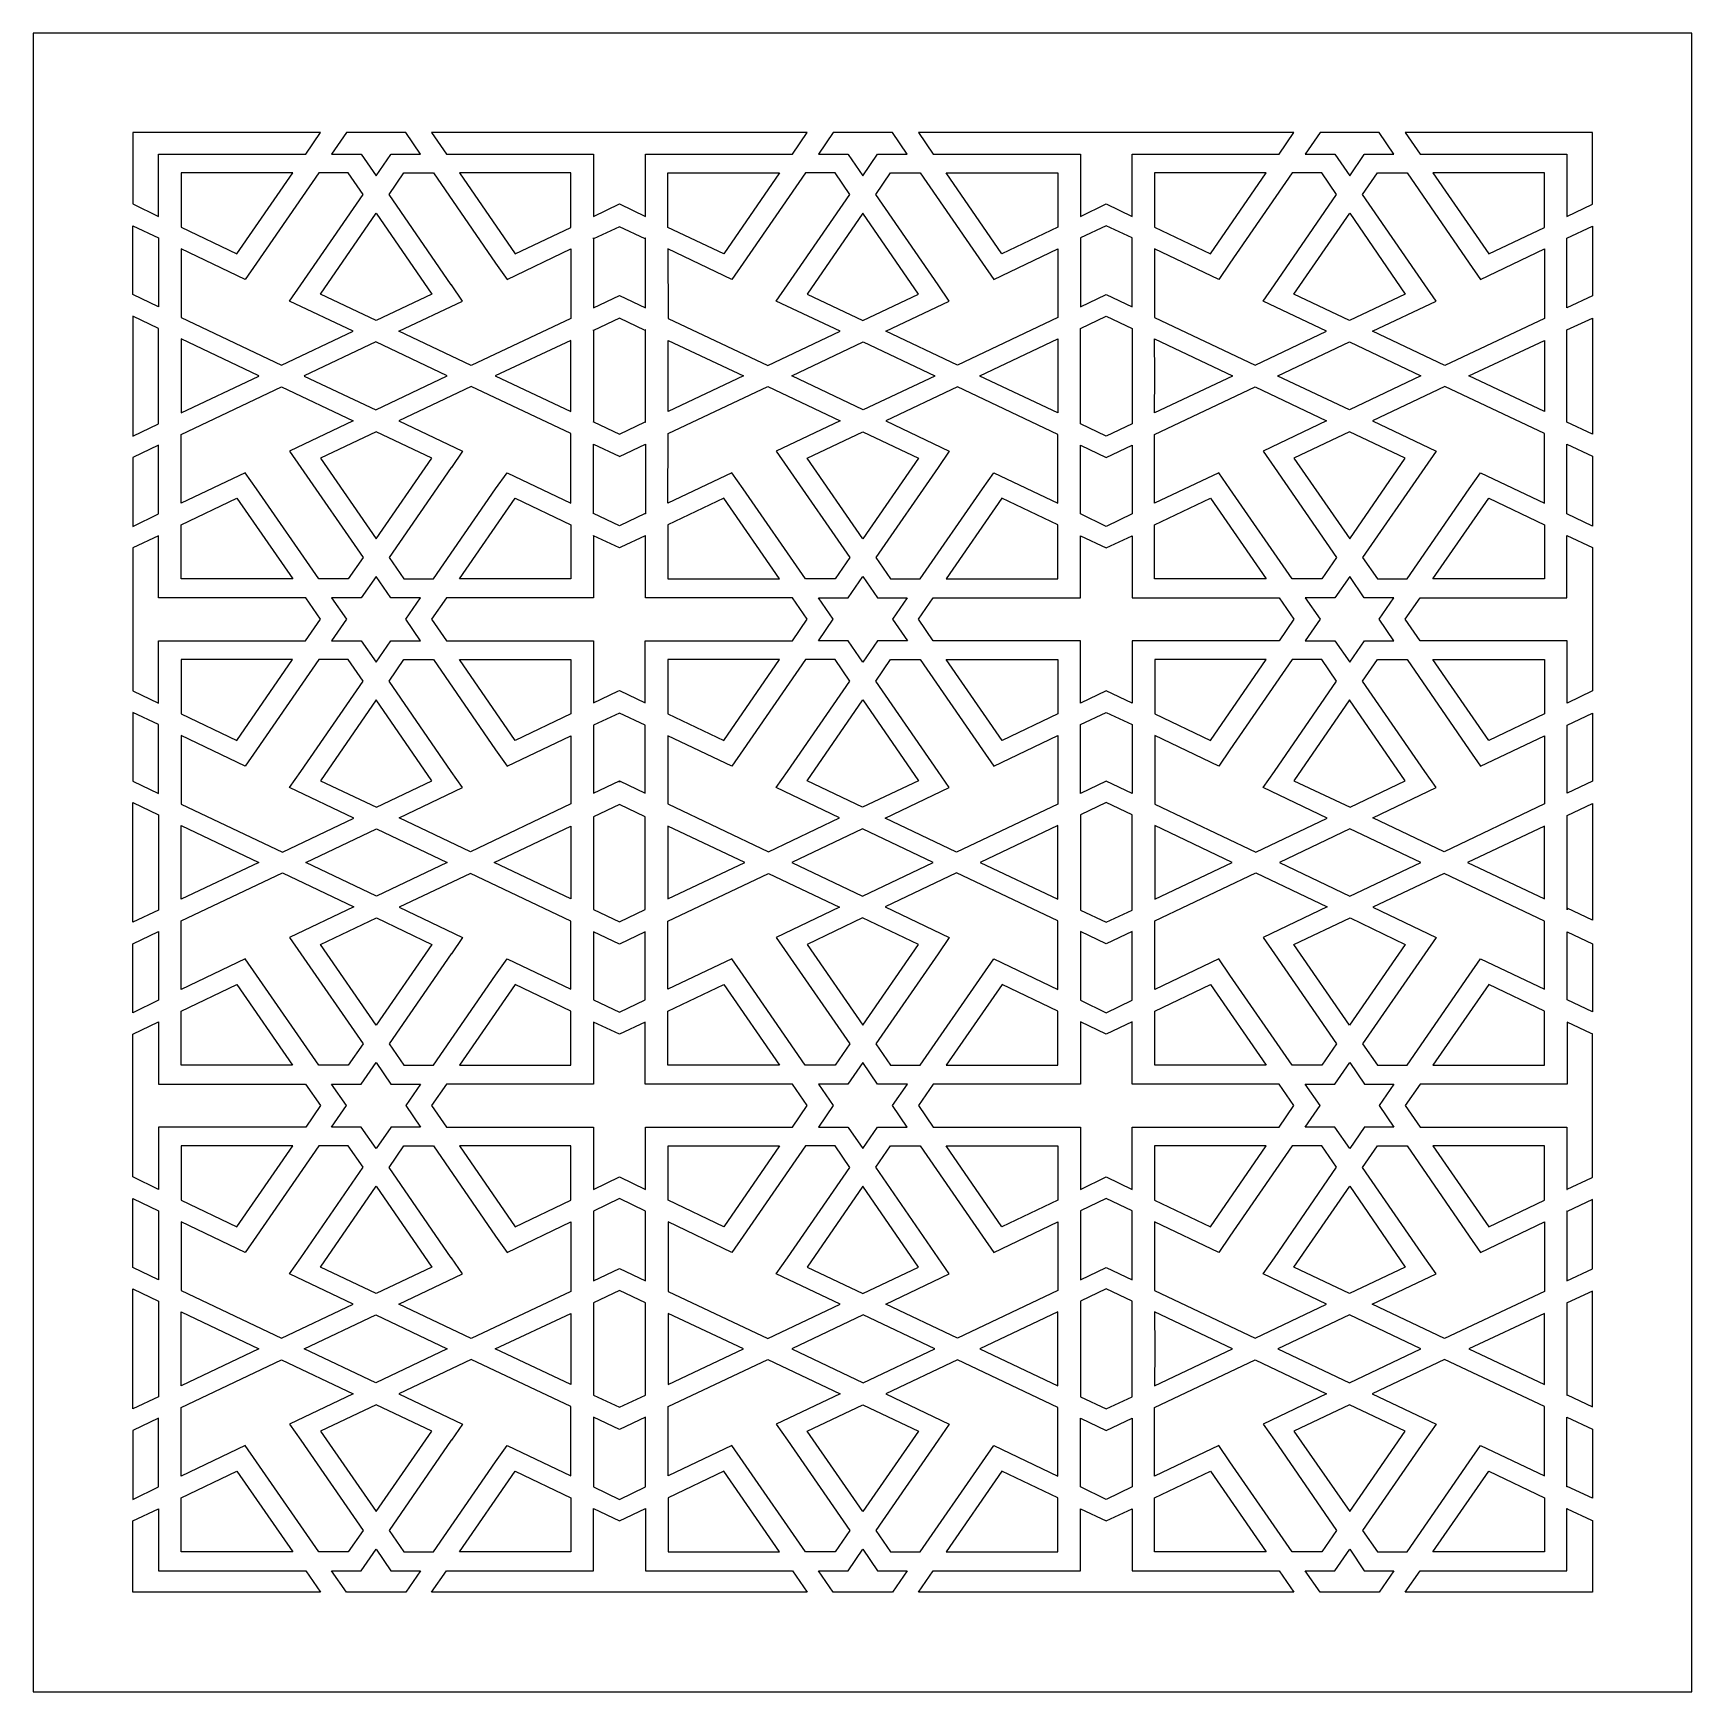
# Model space of a CAD drawing. Header units: millimetres. Extents: x -499 to 501, y -466 to 534.
import ezdxf

# ---------------------------------------------------------------- set-up
doc = ezdxf.new("R2010")
doc.units = ezdxf.units.MM
doc.layers.add('Plan 1', color=7, linetype='Continuous')

msp = doc.modelspace()

# ---------------------------------------------------------------- linework, layer by layer
at = {"layer": 'Plan 1', "color": 17}
for points, knots in [([(-499.3, 533.6), (-499.3, 533.6), (500.7, 533.6), (500.7, 533.6), (500.7, 533.6), (500.7, 533.6), (500.7, -466.4), (500.7, -466.4), (500.7, -466.4), (500.7, -466.4), (-499.3, -466.4), (-499.3, -466.4), (-499.3, -466.4), (-499.3, -466.4), (-499.3, 533.6), (-499.3, 533.6)], [0, 0, 0, 0, 0.2, 0.2, 0.2, 0.2, 0.4, 0.4, 0.4, 0.4, 0.6, 0.6, 0.6, 0.6, 1, 1, 1, 1]), ([(-439.3, 473.6), (-439.3, 473.6), (-326.1, 473.6), (-326.1, 473.6), (-326.1, 473.6), (-326.1, 473.6), (-335, 460.7), (-335, 460.7), (-335, 460.7), (-335, 460.7), (-410.1, 460.7), (-410.1, 460.7), (-410.1, 460.7), (-410.1, 460.7), (-410.1, 460.7), (-410.1, 460.7), (-410.1, 460.7), (-410.1, 460.7), (-423.8, 460.7), (-423.8, 460.7), (-423.8, 460.7), (-423.8, 460.7), (-423.8, 423.1), (-423.8, 423.1), (-423.8, 423.1), (-423.8, 423.1), (-439.3, 430.6), (-439.3, 430.6), (-439.3, 430.6), (-439.3, 430.6), (-439.3, 473.6), (-439.3, 473.6)], [0, 0, 0, 0, 0.11111, 0.11111, 0.11111, 0.11111, 0.22222, 0.22222, 0.22222, 0.22222, 0.33333, 0.33333, 0.33333, 0.33333, 0.44444, 0.44444, 0.44444, 0.44444, 0.55556, 0.55556, 0.55556, 0.55556, 0.66667, 0.66667, 0.66667, 0.66667, 0.77778, 0.77778, 0.77778, 0.77778, 1, 1, 1, 1]), ([(-310.5, 473.6), (-310.5, 473.6), (-274.7, 473.6), (-274.7, 473.6), (-274.7, 473.6), (-274.7, 473.6), (-265.8, 460.6), (-265.8, 460.6), (-265.8, 460.6), (-265.8, 460.6), (-283.7, 460.6), (-283.7, 460.6), (-283.7, 460.6), (-283.7, 460.6), (-283.7, 460.5), (-283.7, 460.5), (-283.7, 460.5), (-283.7, 460.5), (-292.6, 447.6), (-292.6, 447.6), (-292.6, 447.6), (-292.6, 447.6), (-301.5, 460.6), (-301.5, 460.6), (-301.5, 460.6), (-301.5, 460.6), (-301.6, 460.6), (-301.6, 460.6), (-301.6, 460.6), (-301.6, 460.6), (-301.6, 460.7), (-301.6, 460.7), (-301.6, 460.7), (-301.6, 460.7), (-319.4, 460.7), (-319.4, 460.7), (-319.4, 460.7), (-319.4, 460.7), (-310.5, 473.6), (-310.5, 473.6)], [0, 0, 0, 0, 0.09091, 0.09091, 0.09091, 0.09091, 0.18182, 0.18182, 0.18182, 0.18182, 0.27273, 0.27273, 0.27273, 0.27273, 0.36364, 0.36364, 0.36364, 0.36364, 0.45455, 0.45455, 0.45455, 0.45455, 0.54545, 0.54545, 0.54545, 0.54545, 0.63636, 0.63636, 0.63636, 0.63636, 0.72727, 0.72727, 0.72727, 0.72727, 0.81818, 0.81818, 0.81818, 0.81818, 1, 1, 1, 1]), ([(-259.1, 473.6), (-259.1, 473.6), (-32.6, 473.6), (-32.6, 473.6), (-32.6, 473.6), (-32.6, 473.6), (-41.6, 460.6), (-41.6, 460.6), (-41.6, 460.6), (-41.6, 460.6), (-116.6, 460.6), (-116.6, 460.6), (-116.6, 460.6), (-116.6, 460.6), (-116.6, 460.6), (-116.6, 460.6), (-116.6, 460.6), (-116.6, 460.6), (-130.2, 460.6), (-130.2, 460.6), (-130.2, 460.6), (-130.2, 460.6), (-130.2, 423.1), (-130.2, 423.1), (-130.2, 423.1), (-130.2, 423.1), (-145.9, 430.6), (-145.9, 430.6), (-145.9, 430.6), (-145.9, 430.6), (-145.9, 430.4), (-145.9, 430.4), (-145.9, 430.4), (-145.9, 430.4), (-145.9, 430.4), (-145.9, 430.4), (-145.9, 430.4), (-145.9, 430.4), (-145.9, 430.6), (-145.9, 430.6), (-145.9, 430.6), (-145.9, 430.6), (-161.5, 423.1), (-161.5, 423.1), (-161.5, 423.1), (-161.5, 423.1), (-161.5, 460.6), (-161.5, 460.6), (-161.5, 460.6), (-161.5, 460.6), (-175.2, 460.6), (-175.2, 460.6), (-175.2, 460.6), (-175.2, 460.6), (-175.2, 460.6), (-175.2, 460.6), (-175.2, 460.6), (-175.2, 460.6), (-250.2, 460.6), (-250.2, 460.6), (-250.2, 460.6), (-250.2, 460.6), (-259.1, 473.6), (-259.1, 473.6)], [0, 0, 0, 0, 0.05882, 0.05882, 0.05882, 0.05882, 0.11765, 0.11765, 0.11765, 0.11765, 0.17647, 0.17647, 0.17647, 0.17647, 0.23529, 0.23529, 0.23529, 0.23529, 0.29412, 0.29412, 0.29412, 0.29412, 0.35294, 0.35294, 0.35294, 0.35294, 0.41176, 0.41176, 0.41176, 0.41176, 0.47059, 0.47059, 0.47059, 0.47059, 0.52941, 0.52941, 0.52941, 0.52941, 0.58824, 0.58824, 0.58824, 0.58824, 0.64706, 0.64706, 0.64706, 0.64706, 0.70588, 0.70588, 0.70588, 0.70588, 0.76471, 0.76471, 0.76471, 0.76471, 0.82353, 0.82353, 0.82353, 0.82353, 0.88235, 0.88235, 0.88235, 0.88235, 1, 1, 1, 1]), ([(-17, 473.6), (-17, 473.6), (18.7, 473.6), (18.7, 473.6), (18.7, 473.6), (18.7, 473.6), (27.6, 460.7), (27.6, 460.7), (27.6, 460.7), (27.6, 460.7), (9.8, 460.7), (9.8, 460.7), (9.8, 460.7), (9.8, 460.7), (9.8, 460.6), (9.8, 460.6), (9.8, 460.6), (9.8, 460.6), (9.8, 460.6), (9.8, 460.6), (9.8, 460.6), (9.8, 460.6), (0.9, 447.6), (0.9, 447.6), (0.9, 447.6), (0.9, 447.6), (-8, 460.5), (-8, 460.5), (-8, 460.5), (-8, 460.5), (-8, 460.6), (-8, 460.6), (-8, 460.6), (-8, 460.6), (-25.9, 460.6), (-25.9, 460.6), (-25.9, 460.6), (-25.9, 460.6), (-17, 473.6), (-17, 473.6)], [0, 0, 0, 0, 0.09091, 0.09091, 0.09091, 0.09091, 0.18182, 0.18182, 0.18182, 0.18182, 0.27273, 0.27273, 0.27273, 0.27273, 0.36364, 0.36364, 0.36364, 0.36364, 0.45455, 0.45455, 0.45455, 0.45455, 0.54545, 0.54545, 0.54545, 0.54545, 0.63636, 0.63636, 0.63636, 0.63636, 0.72727, 0.72727, 0.72727, 0.72727, 0.81818, 0.81818, 0.81818, 0.81818, 1, 1, 1, 1]), ([(34.4, 473.6), (34.4, 473.6), (260.8, 473.6), (260.8, 473.6), (260.8, 473.6), (260.8, 473.6), (251.9, 460.7), (251.9, 460.7), (251.9, 460.7), (251.9, 460.7), (176.8, 460.7), (176.8, 460.7), (176.8, 460.7), (176.8, 460.7), (176.8, 460.7), (176.8, 460.7), (176.8, 460.7), (176.8, 460.7), (163.2, 460.7), (163.2, 460.7), (163.2, 460.7), (163.2, 460.7), (163.2, 423.1), (163.2, 423.1), (163.2, 423.1), (163.2, 423.1), (147.6, 430.6), (147.6, 430.6), (147.6, 430.6), (147.6, 430.6), (132, 423.1), (132, 423.1), (132, 423.1), (132, 423.1), (132, 460.7), (132, 460.7), (132, 460.7), (132, 460.7), (118.4, 460.7), (118.4, 460.7), (118.4, 460.7), (118.4, 460.7), (118.4, 460.7), (118.4, 460.7), (118.4, 460.7), (118.4, 460.7), (43.3, 460.7), (43.3, 460.7), (43.3, 460.7), (43.3, 460.7), (34.4, 473.6), (34.4, 473.6)], [0, 0, 0, 0, 0.07143, 0.07143, 0.07143, 0.07143, 0.14286, 0.14286, 0.14286, 0.14286, 0.21429, 0.21429, 0.21429, 0.21429, 0.28571, 0.28571, 0.28571, 0.28571, 0.35714, 0.35714, 0.35714, 0.35714, 0.42857, 0.42857, 0.42857, 0.42857, 0.5, 0.5, 0.5, 0.5, 0.57143, 0.57143, 0.57143, 0.57143, 0.64286, 0.64286, 0.64286, 0.64286, 0.71429, 0.71429, 0.71429, 0.71429, 0.78571, 0.78571, 0.78571, 0.78571, 0.85714, 0.85714, 0.85714, 0.85714, 1, 1, 1, 1]), ([(276.5, 473.6), (276.5, 473.6), (312.2, 473.6), (312.2, 473.6), (312.2, 473.6), (312.2, 473.6), (321.1, 460.6), (321.1, 460.6), (321.1, 460.6), (321.1, 460.6), (303.2, 460.6), (303.2, 460.6), (303.2, 460.6), (303.2, 460.6), (303.2, 460.5), (303.2, 460.5), (303.2, 460.5), (303.2, 460.5), (294.4, 447.6), (294.4, 447.6), (294.4, 447.6), (294.4, 447.6), (285.4, 460.6), (285.4, 460.6), (285.4, 460.6), (285.4, 460.6), (285.4, 460.6), (285.4, 460.6), (285.4, 460.6), (285.4, 460.6), (285.4, 460.7), (285.4, 460.7), (285.4, 460.7), (285.4, 460.7), (267.6, 460.7), (267.6, 460.7), (267.6, 460.7), (267.6, 460.7), (276.5, 473.6), (276.5, 473.6)], [0, 0, 0, 0, 0.09091, 0.09091, 0.09091, 0.09091, 0.18182, 0.18182, 0.18182, 0.18182, 0.27273, 0.27273, 0.27273, 0.27273, 0.36364, 0.36364, 0.36364, 0.36364, 0.45455, 0.45455, 0.45455, 0.45455, 0.54545, 0.54545, 0.54545, 0.54545, 0.63636, 0.63636, 0.63636, 0.63636, 0.72727, 0.72727, 0.72727, 0.72727, 0.81818, 0.81818, 0.81818, 0.81818, 1, 1, 1, 1]), ([(327.9, 473.6), (327.9, 473.6), (440.7, 473.6), (440.7, 473.6), (440.7, 473.6), (440.7, 473.6), (440.7, 430.4), (440.7, 430.4), (440.7, 430.4), (440.7, 430.4), (425.4, 423.1), (425.4, 423.1), (425.4, 423.1), (425.4, 423.1), (425.4, 460.6), (425.4, 460.6), (425.4, 460.6), (425.4, 460.6), (411.8, 460.6), (411.8, 460.6), (411.8, 460.6), (411.8, 460.6), (411.8, 460.6), (411.8, 460.6), (411.8, 460.6), (411.8, 460.6), (336.8, 460.6), (336.8, 460.6), (336.8, 460.6), (336.8, 460.6), (327.9, 473.6), (327.9, 473.6)], [0, 0, 0, 0, 0.11111, 0.11111, 0.11111, 0.11111, 0.22222, 0.22222, 0.22222, 0.22222, 0.33333, 0.33333, 0.33333, 0.33333, 0.44444, 0.44444, 0.44444, 0.44444, 0.55556, 0.55556, 0.55556, 0.55556, 0.66667, 0.66667, 0.66667, 0.66667, 0.77778, 0.77778, 0.77778, 0.77778, 1, 1, 1, 1]), ([(-349.6, 333.4), (-349.6, 333.4), (-410.1, 362.1), (-410.1, 362.1), (-410.1, 362.1), (-410.1, 362.1), (-410.1, 403.5), (-410.1, 403.5), (-410.1, 403.5), (-410.1, 403.5), (-371.6, 385.1), (-371.6, 385.1), (-371.6, 385.1), (-371.6, 385.1), (-364.7, 394.9), (-364.7, 394.9), (-364.7, 394.9), (-364.7, 394.9), (-327.2, 449.3), (-327.2, 449.3), (-327.2, 449.3), (-327.2, 449.3), (-309.4, 449.3), (-309.4, 449.3), (-309.4, 449.3), (-309.4, 449.3), (-300.4, 436.3), (-300.4, 436.3), (-300.4, 436.3), (-300.4, 436.3), (-337.9, 381.9), (-337.9, 381.9), (-337.9, 381.9), (-337.9, 381.9), (-337.9, 381.9), (-337.9, 381.9), (-337.9, 381.9), (-337.9, 381.9), (-344.8, 372.1), (-344.8, 372.1), (-344.8, 372.1), (-344.8, 372.1), (-306.4, 353.9), (-306.4, 353.9), (-306.4, 353.9), (-306.4, 353.9), (-349.6, 333.4), (-349.6, 333.4)], [0, 0, 0, 0, 0.07692, 0.07692, 0.07692, 0.07692, 0.15385, 0.15385, 0.15385, 0.15385, 0.23077, 0.23077, 0.23077, 0.23077, 0.30769, 0.30769, 0.30769, 0.30769, 0.38462, 0.38462, 0.38462, 0.38462, 0.46154, 0.46154, 0.46154, 0.46154, 0.53846, 0.53846, 0.53846, 0.53846, 0.61538, 0.61538, 0.61538, 0.61538, 0.69231, 0.69231, 0.69231, 0.69231, 0.76923, 0.76923, 0.76923, 0.76923, 0.84615, 0.84615, 0.84615, 0.84615, 1, 1, 1, 1]), ([(-410.1, 416.6), (-410.1, 416.6), (-410.1, 449.3), (-410.1, 449.3), (-410.1, 449.3), (-410.1, 449.3), (-342.8, 449.3), (-342.8, 449.3), (-342.8, 449.3), (-342.8, 449.3), (-376.5, 400.5), (-376.5, 400.5), (-376.5, 400.5), (-376.5, 400.5), (-410.1, 416.6), (-410.1, 416.6)], [0, 0, 0, 0, 0.2, 0.2, 0.2, 0.2, 0.4, 0.4, 0.4, 0.4, 0.6, 0.6, 0.6, 0.6, 1, 1, 1, 1]), ([(-235.3, 333.2), (-235.3, 333.2), (-175.2, 361.6), (-175.2, 361.6), (-175.2, 361.6), (-175.2, 361.6), (-175.2, 403.5), (-175.2, 403.5), (-175.2, 403.5), (-175.2, 403.5), (-213.6, 385.1), (-213.6, 385.1), (-213.6, 385.1), (-213.6, 385.1), (-220.5, 394.9), (-220.5, 394.9), (-220.5, 394.9), (-220.5, 394.9), (-258, 449.3), (-258, 449.3), (-258, 449.3), (-258, 449.3), (-275.8, 449.3), (-275.8, 449.3), (-275.8, 449.3), (-275.8, 449.3), (-284.8, 436.3), (-284.8, 436.3), (-284.8, 436.3), (-284.8, 436.3), (-247.3, 381.9), (-247.3, 381.9), (-247.3, 381.9), (-247.3, 381.9), (-247.2, 381.9), (-247.2, 381.9), (-247.2, 381.9), (-247.2, 381.9), (-240.4, 372.1), (-240.4, 372.1), (-240.4, 372.1), (-240.4, 372.1), (-278.9, 353.9), (-278.9, 353.9), (-278.9, 353.9), (-278.9, 353.9), (-235.3, 333.2), (-235.3, 333.2)], [0, 0, 0, 0, 0.07692, 0.07692, 0.07692, 0.07692, 0.15385, 0.15385, 0.15385, 0.15385, 0.23077, 0.23077, 0.23077, 0.23077, 0.30769, 0.30769, 0.30769, 0.30769, 0.38462, 0.38462, 0.38462, 0.38462, 0.46154, 0.46154, 0.46154, 0.46154, 0.53846, 0.53846, 0.53846, 0.53846, 0.61538, 0.61538, 0.61538, 0.61538, 0.69231, 0.69231, 0.69231, 0.69231, 0.76923, 0.76923, 0.76923, 0.76923, 0.84615, 0.84615, 0.84615, 0.84615, 1, 1, 1, 1]), ([(-175.2, 416.5), (-175.2, 416.5), (-208.7, 400.5), (-208.7, 400.5), (-208.7, 400.5), (-208.7, 400.5), (-208.7, 400.5), (-208.7, 400.5), (-208.7, 400.5), (-208.7, 400.5), (-242.3, 449.3), (-242.3, 449.3), (-242.3, 449.3), (-242.3, 449.3), (-175.2, 449.3), (-175.2, 449.3), (-175.2, 449.3), (-175.2, 449.3), (-175.2, 416.5), (-175.2, 416.5)], [0, 0, 0, 0, 0.16667, 0.16667, 0.16667, 0.16667, 0.33333, 0.33333, 0.33333, 0.33333, 0.5, 0.5, 0.5, 0.5, 0.66667, 0.66667, 0.66667, 0.66667, 1, 1, 1, 1]), ([(-56.4, 333.2), (-56.4, 333.2), (-116.5, 361.6), (-116.5, 361.6), (-116.5, 361.6), (-116.5, 361.6), (-116.6, 403.5), (-116.6, 403.5), (-116.6, 403.5), (-116.6, 403.5), (-78.1, 385.1), (-78.1, 385.1), (-78.1, 385.1), (-78.1, 385.1), (-71.3, 394.9), (-71.3, 394.9), (-71.3, 394.9), (-71.3, 394.9), (-33.7, 449.3), (-33.7, 449.3), (-33.7, 449.3), (-33.7, 449.3), (-15.9, 449.3), (-15.9, 449.3), (-15.9, 449.3), (-15.9, 449.3), (-7, 436.3), (-7, 436.3), (-7, 436.3), (-7, 436.3), (-44.5, 381.9), (-44.5, 381.9), (-44.5, 381.9), (-44.5, 381.9), (-44.5, 381.9), (-44.5, 381.9), (-44.5, 381.9), (-44.5, 381.9), (-51.3, 372.1), (-51.3, 372.1), (-51.3, 372.1), (-51.3, 372.1), (-12.8, 353.9), (-12.8, 353.9), (-12.8, 353.9), (-12.8, 353.9), (-56.4, 333.2), (-56.4, 333.2)], [0, 0, 0, 0, 0.07692, 0.07692, 0.07692, 0.07692, 0.15385, 0.15385, 0.15385, 0.15385, 0.23077, 0.23077, 0.23077, 0.23077, 0.30769, 0.30769, 0.30769, 0.30769, 0.38462, 0.38462, 0.38462, 0.38462, 0.46154, 0.46154, 0.46154, 0.46154, 0.53846, 0.53846, 0.53846, 0.53846, 0.61538, 0.61538, 0.61538, 0.61538, 0.69231, 0.69231, 0.69231, 0.69231, 0.76923, 0.76923, 0.76923, 0.76923, 0.84615, 0.84615, 0.84615, 0.84615, 1, 1, 1, 1]), ([(-116.6, 416.5), (-116.6, 416.5), (-83, 400.5), (-83, 400.5), (-83, 400.5), (-83, 400.5), (-83, 400.5), (-83, 400.5), (-83, 400.5), (-83, 400.5), (-49.4, 449.3), (-49.4, 449.3), (-49.4, 449.3), (-49.4, 449.3), (-116.6, 449.3), (-116.6, 449.3), (-116.6, 449.3), (-116.6, 449.3), (-116.6, 416.5), (-116.6, 416.5)], [0, 0, 0, 0, 0.16667, 0.16667, 0.16667, 0.16667, 0.33333, 0.33333, 0.33333, 0.33333, 0.5, 0.5, 0.5, 0.5, 0.66667, 0.66667, 0.66667, 0.66667, 1, 1, 1, 1]), ([(57.9, 333.4), (57.9, 333.4), (118.4, 362.1), (118.4, 362.1), (118.4, 362.1), (118.4, 362.1), (118.4, 403.5), (118.4, 403.5), (118.4, 403.5), (118.4, 403.5), (79.8, 385.1), (79.8, 385.1), (79.8, 385.1), (79.8, 385.1), (73, 394.9), (73, 394.9), (73, 394.9), (73, 394.9), (35.5, 449.3), (35.5, 449.3), (35.5, 449.3), (35.5, 449.3), (17.6, 449.3), (17.6, 449.3), (17.6, 449.3), (17.6, 449.3), (8.7, 436.3), (8.7, 436.3), (8.7, 436.3), (8.7, 436.3), (46.2, 381.9), (46.2, 381.9), (46.2, 381.9), (46.2, 381.9), (46.2, 381.9), (46.2, 381.9), (46.2, 381.9), (46.2, 381.9), (53, 372.1), (53, 372.1), (53, 372.1), (53, 372.1), (14.7, 353.9), (14.7, 353.9), (14.7, 353.9), (14.7, 353.9), (57.9, 333.4), (57.9, 333.4)], [0, 0, 0, 0, 0.07692, 0.07692, 0.07692, 0.07692, 0.15385, 0.15385, 0.15385, 0.15385, 0.23077, 0.23077, 0.23077, 0.23077, 0.30769, 0.30769, 0.30769, 0.30769, 0.38462, 0.38462, 0.38462, 0.38462, 0.46154, 0.46154, 0.46154, 0.46154, 0.53846, 0.53846, 0.53846, 0.53846, 0.61538, 0.61538, 0.61538, 0.61538, 0.69231, 0.69231, 0.69231, 0.69231, 0.76923, 0.76923, 0.76923, 0.76923, 0.84615, 0.84615, 0.84615, 0.84615, 1, 1, 1, 1]), ([(118.4, 416.6), (118.4, 416.6), (118.4, 449.3), (118.4, 449.3), (118.4, 449.3), (118.4, 449.3), (51.1, 449.3), (51.1, 449.3), (51.1, 449.3), (51.1, 449.3), (84.7, 400.5), (84.7, 400.5), (84.7, 400.5), (84.7, 400.5), (118.4, 416.6), (118.4, 416.6)], [0, 0, 0, 0, 0.2, 0.2, 0.2, 0.2, 0.4, 0.4, 0.4, 0.4, 0.6, 0.6, 0.6, 0.6, 1, 1, 1, 1]), ([(237.4, 333.4), (237.4, 333.4), (176.8, 362.1), (176.8, 362.1), (176.8, 362.1), (176.8, 362.1), (176.8, 403.5), (176.8, 403.5), (176.8, 403.5), (176.8, 403.5), (215.4, 385.1), (215.4, 385.1), (215.4, 385.1), (215.4, 385.1), (222.2, 394.9), (222.2, 394.9), (222.2, 394.9), (222.2, 394.9), (259.7, 449.3), (259.7, 449.3), (259.7, 449.3), (259.7, 449.3), (277.6, 449.3), (277.6, 449.3), (277.6, 449.3), (277.6, 449.3), (286.5, 436.3), (286.5, 436.3), (286.5, 436.3), (286.5, 436.3), (249, 381.9), (249, 381.9), (249, 381.9), (249, 381.9), (249, 381.9), (249, 381.9), (249, 381.9), (249, 381.9), (242.2, 372.1), (242.2, 372.1), (242.2, 372.1), (242.2, 372.1), (280.5, 353.9), (280.5, 353.9), (280.5, 353.9), (280.5, 353.9), (237.4, 333.4), (237.4, 333.4)], [0, 0, 0, 0, 0.07692, 0.07692, 0.07692, 0.07692, 0.15385, 0.15385, 0.15385, 0.15385, 0.23077, 0.23077, 0.23077, 0.23077, 0.30769, 0.30769, 0.30769, 0.30769, 0.38462, 0.38462, 0.38462, 0.38462, 0.46154, 0.46154, 0.46154, 0.46154, 0.53846, 0.53846, 0.53846, 0.53846, 0.61538, 0.61538, 0.61538, 0.61538, 0.69231, 0.69231, 0.69231, 0.69231, 0.76923, 0.76923, 0.76923, 0.76923, 0.84615, 0.84615, 0.84615, 0.84615, 1, 1, 1, 1]), ([(176.8, 416.6), (176.8, 416.6), (176.8, 449.3), (176.8, 449.3), (176.8, 449.3), (176.8, 449.3), (244.1, 449.3), (244.1, 449.3), (244.1, 449.3), (244.1, 449.3), (210.5, 400.5), (210.5, 400.5), (210.5, 400.5), (210.5, 400.5), (176.8, 416.6), (176.8, 416.6)], [0, 0, 0, 0, 0.2, 0.2, 0.2, 0.2, 0.4, 0.4, 0.4, 0.4, 0.6, 0.6, 0.6, 0.6, 1, 1, 1, 1]), ([(351.7, 333.2), (351.7, 333.2), (411.8, 361.6), (411.8, 361.6), (411.8, 361.6), (411.8, 361.6), (411.8, 403.5), (411.8, 403.5), (411.8, 403.5), (411.8, 403.5), (373.3, 385.1), (373.3, 385.1), (373.3, 385.1), (373.3, 385.1), (366.5, 394.9), (366.5, 394.9), (366.5, 394.9), (366.5, 394.9), (329, 449.3), (329, 449.3), (329, 449.3), (329, 449.3), (311.1, 449.3), (311.1, 449.3), (311.1, 449.3), (311.1, 449.3), (302.2, 436.3), (302.2, 436.3), (302.2, 436.3), (302.2, 436.3), (339.7, 381.9), (339.7, 381.9), (339.7, 381.9), (339.7, 381.9), (339.7, 381.9), (339.7, 381.9), (339.7, 381.9), (339.7, 381.9), (346.5, 372.1), (346.5, 372.1), (346.5, 372.1), (346.5, 372.1), (308.1, 353.9), (308.1, 353.9), (308.1, 353.9), (308.1, 353.9), (351.7, 333.2), (351.7, 333.2)], [0, 0, 0, 0, 0.07692, 0.07692, 0.07692, 0.07692, 0.15385, 0.15385, 0.15385, 0.15385, 0.23077, 0.23077, 0.23077, 0.23077, 0.30769, 0.30769, 0.30769, 0.30769, 0.38462, 0.38462, 0.38462, 0.38462, 0.46154, 0.46154, 0.46154, 0.46154, 0.53846, 0.53846, 0.53846, 0.53846, 0.61538, 0.61538, 0.61538, 0.61538, 0.69231, 0.69231, 0.69231, 0.69231, 0.76923, 0.76923, 0.76923, 0.76923, 0.84615, 0.84615, 0.84615, 0.84615, 1, 1, 1, 1]), ([(411.8, 416.5), (411.8, 416.5), (378.2, 400.5), (378.2, 400.5), (378.2, 400.5), (378.2, 400.5), (378.2, 400.5), (378.2, 400.5), (378.2, 400.5), (378.2, 400.5), (344.6, 449.3), (344.6, 449.3), (344.6, 449.3), (344.6, 449.3), (411.8, 449.3), (411.8, 449.3), (411.8, 449.3), (411.8, 449.3), (411.8, 416.5), (411.8, 416.5)], [0, 0, 0, 0, 0.16667, 0.16667, 0.16667, 0.16667, 0.33333, 0.33333, 0.33333, 0.33333, 0.5, 0.5, 0.5, 0.5, 0.66667, 0.66667, 0.66667, 0.66667, 1, 1, 1, 1]), ([(-292.6, 360.4), (-292.6, 360.4), (-259, 376.3), (-259, 376.3), (-259, 376.3), (-259, 376.3), (-292.6, 425), (-292.6, 425), (-292.6, 425), (-292.6, 425), (-326.1, 376.3), (-326.1, 376.3), (-326.1, 376.3), (-326.1, 376.3), (-292.6, 360.4), (-292.6, 360.4)], [0, 0, 0, 0, 0.2, 0.2, 0.2, 0.2, 0.4, 0.4, 0.4, 0.4, 0.6, 0.6, 0.6, 0.6, 1, 1, 1, 1]), ([(0.9, 360.4), (0.9, 360.4), (-32.7, 376.3), (-32.7, 376.3), (-32.7, 376.3), (-32.7, 376.3), (0.9, 425), (0.9, 425), (0.9, 425), (0.9, 425), (34.4, 376.3), (34.4, 376.3), (34.4, 376.3), (34.4, 376.3), (0.9, 360.4), (0.9, 360.4)], [0, 0, 0, 0, 0.2, 0.2, 0.2, 0.2, 0.4, 0.4, 0.4, 0.4, 0.6, 0.6, 0.6, 0.6, 1, 1, 1, 1]), ([(294.3, 360.4), (294.3, 360.4), (327.9, 376.3), (327.9, 376.3), (327.9, 376.3), (327.9, 376.3), (294.4, 425), (294.4, 425), (294.4, 425), (294.4, 425), (260.8, 376.3), (260.8, 376.3), (260.8, 376.3), (260.8, 376.3), (294.3, 360.4), (294.3, 360.4)], [0, 0, 0, 0, 0.2, 0.2, 0.2, 0.2, 0.4, 0.4, 0.4, 0.4, 0.6, 0.6, 0.6, 0.6, 1, 1, 1, 1]), ([(-439.3, 376), (-439.3, 376), (-423.8, 368.6), (-423.8, 368.6), (-423.8, 368.6), (-423.8, 368.6), (-423.8, 410.1), (-423.8, 410.1), (-423.8, 410.1), (-423.8, 410.1), (-439.3, 417.5), (-439.3, 417.5), (-439.3, 417.5), (-439.3, 417.5), (-439.3, 376), (-439.3, 376)], [0, 0, 0, 0, 0.2, 0.2, 0.2, 0.2, 0.4, 0.4, 0.4, 0.4, 0.6, 0.6, 0.6, 0.6, 1, 1, 1, 1]), ([(-161.5, 409.6), (-161.5, 409.6), (-145.9, 416.9), (-145.9, 416.9), (-145.9, 416.9), (-145.9, 416.9), (-130.3, 409.6), (-130.3, 409.6), (-130.3, 409.6), (-130.3, 409.6), (-130.3, 410.1), (-130.3, 410.1), (-130.3, 410.1), (-130.3, 410.1), (-130.2, 410), (-130.2, 410), (-130.2, 410), (-130.2, 410), (-130.2, 368), (-130.2, 368), (-130.2, 368), (-130.2, 368), (-145.9, 375.4), (-145.9, 375.4), (-145.9, 375.4), (-145.9, 375.4), (-145.9, 375.2), (-145.9, 375.2), (-145.9, 375.2), (-145.9, 375.2), (-145.9, 375.2), (-145.9, 375.2), (-145.9, 375.2), (-145.9, 375.2), (-145.9, 375.4), (-145.9, 375.4), (-145.9, 375.4), (-145.9, 375.4), (-161.5, 368), (-161.5, 368), (-161.5, 368), (-161.5, 368), (-161.5, 410), (-161.5, 410), (-161.5, 410), (-161.5, 410), (-161.5, 410.1), (-161.5, 410.1), (-161.5, 410.1), (-161.5, 410.1), (-161.5, 409.6), (-161.5, 409.6)], [0, 0, 0, 0, 0.07143, 0.07143, 0.07143, 0.07143, 0.14286, 0.14286, 0.14286, 0.14286, 0.21429, 0.21429, 0.21429, 0.21429, 0.28571, 0.28571, 0.28571, 0.28571, 0.35714, 0.35714, 0.35714, 0.35714, 0.42857, 0.42857, 0.42857, 0.42857, 0.5, 0.5, 0.5, 0.5, 0.57143, 0.57143, 0.57143, 0.57143, 0.64286, 0.64286, 0.64286, 0.64286, 0.71429, 0.71429, 0.71429, 0.71429, 0.78571, 0.78571, 0.78571, 0.78571, 0.85714, 0.85714, 0.85714, 0.85714, 1, 1, 1, 1]), ([(147.6, 376), (147.6, 376), (132, 368.6), (132, 368.6), (132, 368.6), (132, 368.6), (132, 410.1), (132, 410.1), (132, 410.1), (132, 410.1), (147.6, 417.5), (147.6, 417.5), (147.6, 417.5), (147.6, 417.5), (163.2, 410.1), (163.2, 410.1), (163.2, 410.1), (163.2, 410.1), (163.2, 368.6), (163.2, 368.6), (163.2, 368.6), (163.2, 368.6), (147.6, 376), (147.6, 376)], [0, 0, 0, 0, 0.14286, 0.14286, 0.14286, 0.14286, 0.28571, 0.28571, 0.28571, 0.28571, 0.42857, 0.42857, 0.42857, 0.42857, 0.57143, 0.57143, 0.57143, 0.57143, 0.71429, 0.71429, 0.71429, 0.71429, 1, 1, 1, 1]), ([(440.7, 417.3), (440.7, 417.3), (425.4, 410), (425.4, 410), (425.4, 410), (425.4, 410), (425.4, 368), (425.4, 368), (425.4, 368), (425.4, 368), (440.7, 375.2), (440.7, 375.2), (440.7, 375.2), (440.7, 375.2), (440.7, 417.3), (440.7, 417.3)], [0, 0, 0, 0, 0.2, 0.2, 0.2, 0.2, 0.4, 0.4, 0.4, 0.4, 0.6, 0.6, 0.6, 0.6, 1, 1, 1, 1]), ([(-423.8, 326.9), (-423.8, 326.9), (-423.8, 298.1), (-423.8, 298.1), (-423.8, 298.1), (-423.8, 298.1), (-439.3, 290.7), (-439.3, 290.7), (-439.3, 290.7), (-439.3, 290.7), (-439.3, 363), (-439.3, 363), (-439.3, 363), (-439.3, 363), (-423.8, 355.6), (-423.8, 355.6), (-423.8, 355.6), (-423.8, 355.6), (-423.8, 326.9), (-423.8, 326.9)], [0, 0, 0, 0, 0.16667, 0.16667, 0.16667, 0.16667, 0.33333, 0.33333, 0.33333, 0.33333, 0.5, 0.5, 0.5, 0.5, 0.66667, 0.66667, 0.66667, 0.66667, 1, 1, 1, 1]), ([(-161.5, 354.4), (-161.5, 354.4), (-145.9, 361.8), (-145.9, 361.8), (-145.9, 361.8), (-145.9, 361.8), (-130.3, 354.4), (-130.3, 354.4), (-130.3, 354.4), (-130.3, 354.4), (-130.3, 354.7), (-130.3, 354.7), (-130.3, 354.7), (-130.3, 354.7), (-130.2, 354.7), (-130.2, 354.7), (-130.2, 354.7), (-130.2, 354.7), (-130.2, 326.9), (-130.2, 326.9), (-130.2, 326.9), (-130.2, 326.9), (-130.2, 299.1), (-130.2, 299.1), (-130.2, 299.1), (-130.2, 299.1), (-130.3, 299), (-130.3, 299), (-130.3, 299), (-130.3, 299), (-130.3, 299.2), (-130.3, 299.2), (-130.3, 299.2), (-130.3, 299.2), (-145.9, 291.8), (-145.9, 291.8), (-145.9, 291.8), (-145.9, 291.8), (-161.5, 299.2), (-161.5, 299.2), (-161.5, 299.2), (-161.5, 299.2), (-161.5, 299), (-161.5, 299), (-161.5, 299), (-161.5, 299), (-161.5, 299.1), (-161.5, 299.1), (-161.5, 299.1), (-161.5, 299.1), (-161.5, 326.9), (-161.5, 326.9), (-161.5, 326.9), (-161.5, 326.9), (-161.5, 354.7), (-161.5, 354.7), (-161.5, 354.7), (-161.5, 354.7), (-161.5, 354.7), (-161.5, 354.7), (-161.5, 354.7), (-161.5, 354.7), (-161.5, 354.4), (-161.5, 354.4)], [0, 0, 0, 0, 0.05882, 0.05882, 0.05882, 0.05882, 0.11765, 0.11765, 0.11765, 0.11765, 0.17647, 0.17647, 0.17647, 0.17647, 0.23529, 0.23529, 0.23529, 0.23529, 0.29412, 0.29412, 0.29412, 0.29412, 0.35294, 0.35294, 0.35294, 0.35294, 0.41176, 0.41176, 0.41176, 0.41176, 0.47059, 0.47059, 0.47059, 0.47059, 0.52941, 0.52941, 0.52941, 0.52941, 0.58824, 0.58824, 0.58824, 0.58824, 0.64706, 0.64706, 0.64706, 0.64706, 0.70588, 0.70588, 0.70588, 0.70588, 0.76471, 0.76471, 0.76471, 0.76471, 0.82353, 0.82353, 0.82353, 0.82353, 0.88235, 0.88235, 0.88235, 0.88235, 1, 1, 1, 1]), ([(132, 326.9), (132, 326.9), (132, 298.1), (132, 298.1), (132, 298.1), (132, 298.1), (147.6, 290.7), (147.6, 290.7), (147.6, 290.7), (147.6, 290.7), (163.2, 298.1), (163.2, 298.1), (163.2, 298.1), (163.2, 298.1), (163.2, 326.9), (163.2, 326.9), (163.2, 326.9), (163.2, 326.9), (163.2, 355.6), (163.2, 355.6), (163.2, 355.6), (163.2, 355.6), (147.6, 363), (147.6, 363), (147.6, 363), (147.6, 363), (132, 355.6), (132, 355.6), (132, 355.6), (132, 355.6), (132, 326.9), (132, 326.9)], [0, 0, 0, 0, 0.11111, 0.11111, 0.11111, 0.11111, 0.22222, 0.22222, 0.22222, 0.22222, 0.33333, 0.33333, 0.33333, 0.33333, 0.44444, 0.44444, 0.44444, 0.44444, 0.55556, 0.55556, 0.55556, 0.55556, 0.66667, 0.66667, 0.66667, 0.66667, 0.77778, 0.77778, 0.77778, 0.77778, 1, 1, 1, 1]), ([(440.7, 361.8), (440.7, 361.8), (425.4, 354.7), (425.4, 354.7), (425.4, 354.7), (425.4, 354.7), (425.4, 326.9), (425.4, 326.9), (425.4, 326.9), (425.4, 326.9), (425.4, 299.1), (425.4, 299.1), (425.4, 299.1), (425.4, 299.1), (440.7, 291.9), (440.7, 291.9), (440.7, 291.9), (440.7, 291.9), (440.7, 361.8), (440.7, 361.8)], [0, 0, 0, 0, 0.16667, 0.16667, 0.16667, 0.16667, 0.33333, 0.33333, 0.33333, 0.33333, 0.5, 0.5, 0.5, 0.5, 0.66667, 0.66667, 0.66667, 0.66667, 1, 1, 1, 1]), ([(-363.3, 326.9), (-363.3, 326.9), (-363.3, 326.8), (-363.3, 326.8), (-363.3, 326.8), (-363.3, 326.8), (-410.1, 304.6), (-410.1, 304.6), (-410.1, 304.6), (-410.1, 304.6), (-410.1, 326.9), (-410.1, 326.9), (-410.1, 326.9), (-410.1, 326.9), (-410.1, 349.2), (-410.1, 349.2), (-410.1, 349.2), (-410.1, 349.2), (-363.3, 326.9), (-363.3, 326.9), (-363.3, 326.9), (-363.3, 326.9), (-363.3, 326.9), (-363.3, 326.9)], [0, 0, 0, 0, 0.14286, 0.14286, 0.14286, 0.14286, 0.28571, 0.28571, 0.28571, 0.28571, 0.42857, 0.42857, 0.42857, 0.42857, 0.57143, 0.57143, 0.57143, 0.57143, 0.71429, 0.71429, 0.71429, 0.71429, 1, 1, 1, 1]), ([(-249.8, 326.9), (-249.8, 326.9), (-292.7, 306.4), (-292.7, 306.4), (-292.7, 306.4), (-292.7, 306.4), (-335.9, 326.8), (-335.9, 326.8), (-335.9, 326.8), (-335.9, 326.8), (-335.8, 326.9), (-335.8, 326.9), (-335.8, 326.9), (-335.8, 326.9), (-335.9, 326.9), (-335.9, 326.9), (-335.9, 326.9), (-335.9, 326.9), (-292.7, 347.4), (-292.7, 347.4), (-292.7, 347.4), (-292.7, 347.4), (-249.8, 326.9), (-249.8, 326.9)], [0, 0, 0, 0, 0.14286, 0.14286, 0.14286, 0.14286, 0.28571, 0.28571, 0.28571, 0.28571, 0.42857, 0.42857, 0.42857, 0.42857, 0.57143, 0.57143, 0.57143, 0.57143, 0.71429, 0.71429, 0.71429, 0.71429, 1, 1, 1, 1]), ([(-175.2, 326.9), (-175.2, 326.9), (-175.2, 305.5), (-175.2, 305.5), (-175.2, 305.5), (-175.2, 305.5), (-220.7, 326.9), (-220.7, 326.9), (-220.7, 326.9), (-220.7, 326.9), (-175.2, 348.3), (-175.2, 348.3), (-175.2, 348.3), (-175.2, 348.3), (-175.2, 326.9), (-175.2, 326.9)], [0, 0, 0, 0, 0.2, 0.2, 0.2, 0.2, 0.4, 0.4, 0.4, 0.4, 0.6, 0.6, 0.6, 0.6, 1, 1, 1, 1]), ([(-116.5, 326.9), (-116.5, 326.9), (-116.5, 305.5), (-116.5, 305.5), (-116.5, 305.5), (-116.5, 305.5), (-71, 326.9), (-71, 326.9), (-71, 326.9), (-71, 326.9), (-116.5, 348.3), (-116.5, 348.3), (-116.5, 348.3), (-116.5, 348.3), (-116.5, 326.9), (-116.5, 326.9)], [0, 0, 0, 0, 0.2, 0.2, 0.2, 0.2, 0.4, 0.4, 0.4, 0.4, 0.6, 0.6, 0.6, 0.6, 1, 1, 1, 1]), ([(-41.9, 326.9), (-41.9, 326.9), (1, 306.4), (1, 306.4), (1, 306.4), (1, 306.4), (44.2, 326.8), (44.2, 326.8), (44.2, 326.8), (44.2, 326.8), (44.1, 326.9), (44.1, 326.9), (44.1, 326.9), (44.1, 326.9), (44.2, 326.9), (44.2, 326.9), (44.2, 326.9), (44.2, 326.9), (1, 347.4), (1, 347.4), (1, 347.4), (1, 347.4), (-41.9, 326.9), (-41.9, 326.9)], [0, 0, 0, 0, 0.14286, 0.14286, 0.14286, 0.14286, 0.28571, 0.28571, 0.28571, 0.28571, 0.42857, 0.42857, 0.42857, 0.42857, 0.57143, 0.57143, 0.57143, 0.57143, 0.71429, 0.71429, 0.71429, 0.71429, 1, 1, 1, 1]), ([(71.6, 326.9), (71.6, 326.9), (71.5, 326.8), (71.5, 326.8), (71.5, 326.8), (71.5, 326.8), (118.4, 304.6), (118.4, 304.6), (118.4, 304.6), (118.4, 304.6), (118.4, 326.9), (118.4, 326.9), (118.4, 326.9), (118.4, 326.9), (118.4, 349.2), (118.4, 349.2), (118.4, 349.2), (118.4, 349.2), (71.5, 326.9), (71.5, 326.9), (71.5, 326.9), (71.5, 326.9), (71.6, 326.9), (71.6, 326.9)], [0, 0, 0, 0, 0.14286, 0.14286, 0.14286, 0.14286, 0.28571, 0.28571, 0.28571, 0.28571, 0.42857, 0.42857, 0.42857, 0.42857, 0.57143, 0.57143, 0.57143, 0.57143, 0.71429, 0.71429, 0.71429, 0.71429, 1, 1, 1, 1]), ([(176.9, 326.9), (176.9, 326.9), (176.8, 304.6), (176.8, 304.6), (176.8, 304.6), (176.8, 304.6), (223.7, 326.8), (223.7, 326.8), (223.7, 326.8), (223.7, 326.8), (223.6, 326.9), (223.6, 326.9), (223.6, 326.9), (223.6, 326.9), (223.7, 326.9), (223.7, 326.9), (223.7, 326.9), (223.7, 326.9), (176.8, 349.2), (176.8, 349.2), (176.8, 349.2), (176.8, 349.2), (176.9, 326.9), (176.9, 326.9)], [0, 0, 0, 0, 0.14286, 0.14286, 0.14286, 0.14286, 0.28571, 0.28571, 0.28571, 0.28571, 0.42857, 0.42857, 0.42857, 0.42857, 0.57143, 0.57143, 0.57143, 0.57143, 0.71429, 0.71429, 0.71429, 0.71429, 1, 1, 1, 1]), ([(251.1, 326.9), (251.1, 326.9), (251.1, 326.8), (251.1, 326.8), (251.1, 326.8), (251.1, 326.8), (294.2, 306.4), (294.2, 306.4), (294.2, 306.4), (294.2, 306.4), (337.2, 326.9), (337.2, 326.9), (337.2, 326.9), (337.2, 326.9), (294.2, 347.4), (294.2, 347.4), (294.2, 347.4), (294.2, 347.4), (251.1, 326.9), (251.1, 326.9), (251.1, 326.9), (251.1, 326.9), (251.1, 326.9), (251.1, 326.9)], [0, 0, 0, 0, 0.14286, 0.14286, 0.14286, 0.14286, 0.28571, 0.28571, 0.28571, 0.28571, 0.42857, 0.42857, 0.42857, 0.42857, 0.57143, 0.57143, 0.57143, 0.57143, 0.71429, 0.71429, 0.71429, 0.71429, 1, 1, 1, 1]), ([(366.2, 326.9), (366.2, 326.9), (411.8, 305.5), (411.8, 305.5), (411.8, 305.5), (411.8, 305.5), (411.8, 326.9), (411.8, 326.9), (411.8, 326.9), (411.8, 326.9), (411.8, 348.3), (411.8, 348.3), (411.8, 348.3), (411.8, 348.3), (366.2, 326.9), (366.2, 326.9)], [0, 0, 0, 0, 0.2, 0.2, 0.2, 0.2, 0.4, 0.4, 0.4, 0.4, 0.6, 0.6, 0.6, 0.6, 1, 1, 1, 1]), ([(-349.6, 320.3), (-349.6, 320.3), (-410.1, 291.6), (-410.1, 291.6), (-410.1, 291.6), (-410.1, 291.6), (-410.1, 250.2), (-410.1, 250.2), (-410.1, 250.2), (-410.1, 250.2), (-371.6, 268.6), (-371.6, 268.6), (-371.6, 268.6), (-371.6, 268.6), (-364.7, 258.9), (-364.7, 258.9), (-364.7, 258.9), (-364.7, 258.9), (-327.2, 204.5), (-327.2, 204.5), (-327.2, 204.5), (-327.2, 204.5), (-309.4, 204.5), (-309.4, 204.5), (-309.4, 204.5), (-309.4, 204.5), (-300.4, 217.4), (-300.4, 217.4), (-300.4, 217.4), (-300.4, 217.4), (-337.9, 271.8), (-337.9, 271.8), (-337.9, 271.8), (-337.9, 271.8), (-337.9, 271.8), (-337.9, 271.8), (-337.9, 271.8), (-337.9, 271.8), (-344.8, 281.6), (-344.8, 281.6), (-344.8, 281.6), (-344.8, 281.6), (-306.4, 299.9), (-306.4, 299.9), (-306.4, 299.9), (-306.4, 299.9), (-349.6, 320.3), (-349.6, 320.3)], [0, 0, 0, 0, 0.07692, 0.07692, 0.07692, 0.07692, 0.15385, 0.15385, 0.15385, 0.15385, 0.23077, 0.23077, 0.23077, 0.23077, 0.30769, 0.30769, 0.30769, 0.30769, 0.38462, 0.38462, 0.38462, 0.38462, 0.46154, 0.46154, 0.46154, 0.46154, 0.53846, 0.53846, 0.53846, 0.53846, 0.61538, 0.61538, 0.61538, 0.61538, 0.69231, 0.69231, 0.69231, 0.69231, 0.76923, 0.76923, 0.76923, 0.76923, 0.84615, 0.84615, 0.84615, 0.84615, 1, 1, 1, 1]), ([(-235.3, 320.5), (-235.3, 320.5), (-175.2, 292.2), (-175.2, 292.2), (-175.2, 292.2), (-175.2, 292.2), (-175.2, 250.3), (-175.2, 250.3), (-175.2, 250.3), (-175.2, 250.3), (-213.6, 268.6), (-213.6, 268.6), (-213.6, 268.6), (-213.6, 268.6), (-220.5, 258.9), (-220.5, 258.9), (-220.5, 258.9), (-220.5, 258.9), (-258, 204.5), (-258, 204.5), (-258, 204.5), (-258, 204.5), (-275.8, 204.5), (-275.8, 204.5), (-275.8, 204.5), (-275.8, 204.5), (-284.8, 217.4), (-284.8, 217.4), (-284.8, 217.4), (-284.8, 217.4), (-247.3, 271.8), (-247.3, 271.8), (-247.3, 271.8), (-247.3, 271.8), (-247.2, 271.8), (-247.2, 271.8), (-247.2, 271.8), (-247.2, 271.8), (-240.4, 281.6), (-240.4, 281.6), (-240.4, 281.6), (-240.4, 281.6), (-278.9, 299.8), (-278.9, 299.8), (-278.9, 299.8), (-278.9, 299.8), (-235.3, 320.5), (-235.3, 320.5)], [0, 0, 0, 0, 0.07692, 0.07692, 0.07692, 0.07692, 0.15385, 0.15385, 0.15385, 0.15385, 0.23077, 0.23077, 0.23077, 0.23077, 0.30769, 0.30769, 0.30769, 0.30769, 0.38462, 0.38462, 0.38462, 0.38462, 0.46154, 0.46154, 0.46154, 0.46154, 0.53846, 0.53846, 0.53846, 0.53846, 0.61538, 0.61538, 0.61538, 0.61538, 0.69231, 0.69231, 0.69231, 0.69231, 0.76923, 0.76923, 0.76923, 0.76923, 0.84615, 0.84615, 0.84615, 0.84615, 1, 1, 1, 1]), ([(-56.4, 320.5), (-56.4, 320.5), (-116.5, 292.2), (-116.5, 292.2), (-116.5, 292.2), (-116.5, 292.2), (-116.6, 250.3), (-116.6, 250.3), (-116.6, 250.3), (-116.6, 250.3), (-78.1, 268.6), (-78.1, 268.6), (-78.1, 268.6), (-78.1, 268.6), (-71.3, 258.9), (-71.3, 258.9), (-71.3, 258.9), (-71.3, 258.9), (-33.7, 204.5), (-33.7, 204.5), (-33.7, 204.5), (-33.7, 204.5), (-15.9, 204.5), (-15.9, 204.5), (-15.9, 204.5), (-15.9, 204.5), (-7, 217.4), (-7, 217.4), (-7, 217.4), (-7, 217.4), (-44.5, 271.8), (-44.5, 271.8), (-44.5, 271.8), (-44.5, 271.8), (-44.5, 271.8), (-44.5, 271.8), (-44.5, 271.8), (-44.5, 271.8), (-51.3, 281.6), (-51.3, 281.6), (-51.3, 281.6), (-51.3, 281.6), (-12.8, 299.8), (-12.8, 299.8), (-12.8, 299.8), (-12.8, 299.8), (-56.4, 320.5), (-56.4, 320.5)], [0, 0, 0, 0, 0.07692, 0.07692, 0.07692, 0.07692, 0.15385, 0.15385, 0.15385, 0.15385, 0.23077, 0.23077, 0.23077, 0.23077, 0.30769, 0.30769, 0.30769, 0.30769, 0.38462, 0.38462, 0.38462, 0.38462, 0.46154, 0.46154, 0.46154, 0.46154, 0.53846, 0.53846, 0.53846, 0.53846, 0.61538, 0.61538, 0.61538, 0.61538, 0.69231, 0.69231, 0.69231, 0.69231, 0.76923, 0.76923, 0.76923, 0.76923, 0.84615, 0.84615, 0.84615, 0.84615, 1, 1, 1, 1]), ([(57.9, 320.3), (57.9, 320.3), (118.4, 291.6), (118.4, 291.6), (118.4, 291.6), (118.4, 291.6), (118.4, 250.2), (118.4, 250.2), (118.4, 250.2), (118.4, 250.2), (79.8, 268.6), (79.8, 268.6), (79.8, 268.6), (79.8, 268.6), (73, 258.9), (73, 258.9), (73, 258.9), (73, 258.9), (35.5, 204.5), (35.5, 204.5), (35.5, 204.5), (35.5, 204.5), (17.6, 204.5), (17.6, 204.5), (17.6, 204.5), (17.6, 204.5), (8.7, 217.4), (8.7, 217.4), (8.7, 217.4), (8.7, 217.4), (46.2, 271.8), (46.2, 271.8), (46.2, 271.8), (46.2, 271.8), (46.2, 271.8), (46.2, 271.8), (46.2, 271.8), (46.2, 271.8), (53, 281.6), (53, 281.6), (53, 281.6), (53, 281.6), (14.7, 299.9), (14.7, 299.9), (14.7, 299.9), (14.7, 299.9), (57.9, 320.3), (57.9, 320.3)], [0, 0, 0, 0, 0.07692, 0.07692, 0.07692, 0.07692, 0.15385, 0.15385, 0.15385, 0.15385, 0.23077, 0.23077, 0.23077, 0.23077, 0.30769, 0.30769, 0.30769, 0.30769, 0.38462, 0.38462, 0.38462, 0.38462, 0.46154, 0.46154, 0.46154, 0.46154, 0.53846, 0.53846, 0.53846, 0.53846, 0.61538, 0.61538, 0.61538, 0.61538, 0.69231, 0.69231, 0.69231, 0.69231, 0.76923, 0.76923, 0.76923, 0.76923, 0.84615, 0.84615, 0.84615, 0.84615, 1, 1, 1, 1]), ([(237.4, 320.3), (237.4, 320.3), (176.8, 291.6), (176.8, 291.6), (176.8, 291.6), (176.8, 291.6), (176.8, 250.2), (176.8, 250.2), (176.8, 250.2), (176.8, 250.2), (215.4, 268.6), (215.4, 268.6), (215.4, 268.6), (215.4, 268.6), (222.2, 258.9), (222.2, 258.9), (222.2, 258.9), (222.2, 258.9), (259.7, 204.5), (259.7, 204.5), (259.7, 204.5), (259.7, 204.5), (277.6, 204.5), (277.6, 204.5), (277.6, 204.5), (277.6, 204.5), (286.5, 217.4), (286.5, 217.4), (286.5, 217.4), (286.5, 217.4), (249, 271.8), (249, 271.8), (249, 271.8), (249, 271.8), (249, 271.8), (249, 271.8), (249, 271.8), (249, 271.8), (242.2, 281.6), (242.2, 281.6), (242.2, 281.6), (242.2, 281.6), (280.5, 299.9), (280.5, 299.9), (280.5, 299.9), (280.5, 299.9), (237.4, 320.3), (237.4, 320.3)], [0, 0, 0, 0, 0.07692, 0.07692, 0.07692, 0.07692, 0.15385, 0.15385, 0.15385, 0.15385, 0.23077, 0.23077, 0.23077, 0.23077, 0.30769, 0.30769, 0.30769, 0.30769, 0.38462, 0.38462, 0.38462, 0.38462, 0.46154, 0.46154, 0.46154, 0.46154, 0.53846, 0.53846, 0.53846, 0.53846, 0.61538, 0.61538, 0.61538, 0.61538, 0.69231, 0.69231, 0.69231, 0.69231, 0.76923, 0.76923, 0.76923, 0.76923, 0.84615, 0.84615, 0.84615, 0.84615, 1, 1, 1, 1]), ([(351.7, 320.5), (351.7, 320.5), (411.8, 292.2), (411.8, 292.2), (411.8, 292.2), (411.8, 292.2), (411.8, 250.3), (411.8, 250.3), (411.8, 250.3), (411.8, 250.3), (373.3, 268.6), (373.3, 268.6), (373.3, 268.6), (373.3, 268.6), (366.5, 258.9), (366.5, 258.9), (366.5, 258.9), (366.5, 258.9), (329, 204.5), (329, 204.5), (329, 204.5), (329, 204.5), (311.1, 204.5), (311.1, 204.5), (311.1, 204.5), (311.1, 204.5), (302.2, 217.4), (302.2, 217.4), (302.2, 217.4), (302.2, 217.4), (339.7, 271.8), (339.7, 271.8), (339.7, 271.8), (339.7, 271.8), (339.7, 271.8), (339.7, 271.8), (339.7, 271.8), (339.7, 271.8), (346.5, 281.6), (346.5, 281.6), (346.5, 281.6), (346.5, 281.6), (308.1, 299.8), (308.1, 299.8), (308.1, 299.8), (308.1, 299.8), (351.7, 320.5), (351.7, 320.5)], [0, 0, 0, 0, 0.07692, 0.07692, 0.07692, 0.07692, 0.15385, 0.15385, 0.15385, 0.15385, 0.23077, 0.23077, 0.23077, 0.23077, 0.30769, 0.30769, 0.30769, 0.30769, 0.38462, 0.38462, 0.38462, 0.38462, 0.46154, 0.46154, 0.46154, 0.46154, 0.53846, 0.53846, 0.53846, 0.53846, 0.61538, 0.61538, 0.61538, 0.61538, 0.69231, 0.69231, 0.69231, 0.69231, 0.76923, 0.76923, 0.76923, 0.76923, 0.84615, 0.84615, 0.84615, 0.84615, 1, 1, 1, 1]), ([(-292.6, 293.3), (-292.6, 293.3), (-259, 277.4), (-259, 277.4), (-259, 277.4), (-259, 277.4), (-292.6, 228.8), (-292.6, 228.8), (-292.6, 228.8), (-292.6, 228.8), (-326.1, 277.4), (-326.1, 277.4), (-326.1, 277.4), (-326.1, 277.4), (-292.6, 293.3), (-292.6, 293.3)], [0, 0, 0, 0, 0.2, 0.2, 0.2, 0.2, 0.4, 0.4, 0.4, 0.4, 0.6, 0.6, 0.6, 0.6, 1, 1, 1, 1]), ([(0.9, 293.3), (0.9, 293.3), (-32.7, 277.4), (-32.7, 277.4), (-32.7, 277.4), (-32.7, 277.4), (0.9, 228.8), (0.9, 228.8), (0.9, 228.8), (0.9, 228.8), (34.4, 277.4), (34.4, 277.4), (34.4, 277.4), (34.4, 277.4), (0.9, 293.3), (0.9, 293.3)], [0, 0, 0, 0, 0.2, 0.2, 0.2, 0.2, 0.4, 0.4, 0.4, 0.4, 0.6, 0.6, 0.6, 0.6, 1, 1, 1, 1]), ([(294.3, 293.3), (294.3, 293.3), (327.9, 277.4), (327.9, 277.4), (327.9, 277.4), (327.9, 277.4), (294.4, 228.8), (294.4, 228.8), (294.4, 228.8), (294.4, 228.8), (260.8, 277.4), (260.8, 277.4), (260.8, 277.4), (260.8, 277.4), (294.3, 293.3), (294.3, 293.3)], [0, 0, 0, 0, 0.2, 0.2, 0.2, 0.2, 0.4, 0.4, 0.4, 0.4, 0.6, 0.6, 0.6, 0.6, 1, 1, 1, 1]), ([(-439.3, 277.7), (-439.3, 277.7), (-423.8, 285.1), (-423.8, 285.1), (-423.8, 285.1), (-423.8, 285.1), (-423.8, 243.7), (-423.8, 243.7), (-423.8, 243.7), (-423.8, 243.7), (-439.3, 236.2), (-439.3, 236.2), (-439.3, 236.2), (-439.3, 236.2), (-439.3, 277.7), (-439.3, 277.7)], [0, 0, 0, 0, 0.2, 0.2, 0.2, 0.2, 0.4, 0.4, 0.4, 0.4, 0.6, 0.6, 0.6, 0.6, 1, 1, 1, 1]), ([(-161.5, 244), (-161.5, 244), (-145.9, 236.6), (-145.9, 236.6), (-145.9, 236.6), (-145.9, 236.6), (-130.3, 244), (-130.3, 244), (-130.3, 244), (-130.3, 244), (-130.3, 243.7), (-130.3, 243.7), (-130.3, 243.7), (-130.3, 243.7), (-130.2, 243.7), (-130.2, 243.7), (-130.2, 243.7), (-130.2, 243.7), (-130.2, 285.7), (-130.2, 285.7), (-130.2, 285.7), (-130.2, 285.7), (-145.9, 278.4), (-145.9, 278.4), (-145.9, 278.4), (-145.9, 278.4), (-145.9, 278.4), (-145.9, 278.4), (-145.9, 278.4), (-145.9, 278.4), (-145.9, 278.3), (-145.9, 278.3), (-145.9, 278.3), (-145.9, 278.3), (-146.1, 278.5), (-146.1, 278.5), (-146.1, 278.5), (-146.1, 278.5), (-161.5, 285.7), (-161.5, 285.7), (-161.5, 285.7), (-161.5, 285.7), (-161.5, 243.7), (-161.5, 243.7), (-161.5, 243.7), (-161.5, 243.7), (-161.5, 243.7), (-161.5, 243.7), (-161.5, 243.7), (-161.5, 243.7), (-161.5, 244), (-161.5, 244)], [0, 0, 0, 0, 0.07143, 0.07143, 0.07143, 0.07143, 0.14286, 0.14286, 0.14286, 0.14286, 0.21429, 0.21429, 0.21429, 0.21429, 0.28571, 0.28571, 0.28571, 0.28571, 0.35714, 0.35714, 0.35714, 0.35714, 0.42857, 0.42857, 0.42857, 0.42857, 0.5, 0.5, 0.5, 0.5, 0.57143, 0.57143, 0.57143, 0.57143, 0.64286, 0.64286, 0.64286, 0.64286, 0.71429, 0.71429, 0.71429, 0.71429, 0.78571, 0.78571, 0.78571, 0.78571, 0.85714, 0.85714, 0.85714, 0.85714, 1, 1, 1, 1]), ([(147.6, 277.7), (147.6, 277.7), (132, 285.1), (132, 285.1), (132, 285.1), (132, 285.1), (132, 243.7), (132, 243.7), (132, 243.7), (132, 243.7), (147.6, 236.2), (147.6, 236.2), (147.6, 236.2), (147.6, 236.2), (163.2, 243.7), (163.2, 243.7), (163.2, 243.7), (163.2, 243.7), (163.2, 285.1), (163.2, 285.1), (163.2, 285.1), (163.2, 285.1), (147.6, 277.7), (147.6, 277.7)], [0, 0, 0, 0, 0.14286, 0.14286, 0.14286, 0.14286, 0.28571, 0.28571, 0.28571, 0.28571, 0.42857, 0.42857, 0.42857, 0.42857, 0.57143, 0.57143, 0.57143, 0.57143, 0.71429, 0.71429, 0.71429, 0.71429, 1, 1, 1, 1]), ([(440.7, 278.6), (440.7, 278.6), (425.4, 285.7), (425.4, 285.7), (425.4, 285.7), (425.4, 285.7), (425.4, 243.7), (425.4, 243.7), (425.4, 243.7), (425.4, 243.7), (440.7, 236.4), (440.7, 236.4), (440.7, 236.4), (440.7, 236.4), (440.7, 278.6), (440.7, 278.6)], [0, 0, 0, 0, 0.2, 0.2, 0.2, 0.2, 0.4, 0.4, 0.4, 0.4, 0.6, 0.6, 0.6, 0.6, 1, 1, 1, 1]), ([(-410.1, 237.2), (-410.1, 237.2), (-410.1, 204.5), (-410.1, 204.5), (-410.1, 204.5), (-410.1, 204.5), (-342.8, 204.5), (-342.8, 204.5), (-342.8, 204.5), (-342.8, 204.5), (-376.5, 253.2), (-376.5, 253.2), (-376.5, 253.2), (-376.5, 253.2), (-410.1, 237.2), (-410.1, 237.2)], [0, 0, 0, 0, 0.2, 0.2, 0.2, 0.2, 0.4, 0.4, 0.4, 0.4, 0.6, 0.6, 0.6, 0.6, 1, 1, 1, 1]), ([(-175.2, 237.2), (-175.2, 237.2), (-208.7, 253.2), (-208.7, 253.2), (-208.7, 253.2), (-208.7, 253.2), (-208.7, 253.2), (-208.7, 253.2), (-208.7, 253.2), (-208.7, 253.2), (-242.3, 204.5), (-242.3, 204.5), (-242.3, 204.5), (-242.3, 204.5), (-175.2, 204.5), (-175.2, 204.5), (-175.2, 204.5), (-175.2, 204.5), (-175.2, 237.2), (-175.2, 237.2)], [0, 0, 0, 0, 0.16667, 0.16667, 0.16667, 0.16667, 0.33333, 0.33333, 0.33333, 0.33333, 0.5, 0.5, 0.5, 0.5, 0.66667, 0.66667, 0.66667, 0.66667, 1, 1, 1, 1]), ([(-116.6, 237.2), (-116.6, 237.2), (-83, 253.2), (-83, 253.2), (-83, 253.2), (-83, 253.2), (-83, 253.2), (-83, 253.2), (-83, 253.2), (-83, 253.2), (-49.4, 204.5), (-49.4, 204.5), (-49.4, 204.5), (-49.4, 204.5), (-116.6, 204.5), (-116.6, 204.5), (-116.6, 204.5), (-116.6, 204.5), (-116.6, 237.2), (-116.6, 237.2)], [0, 0, 0, 0, 0.16667, 0.16667, 0.16667, 0.16667, 0.33333, 0.33333, 0.33333, 0.33333, 0.5, 0.5, 0.5, 0.5, 0.66667, 0.66667, 0.66667, 0.66667, 1, 1, 1, 1]), ([(118.4, 237.2), (118.4, 237.2), (118.4, 204.5), (118.4, 204.5), (118.4, 204.5), (118.4, 204.5), (51.1, 204.5), (51.1, 204.5), (51.1, 204.5), (51.1, 204.5), (84.7, 253.2), (84.7, 253.2), (84.7, 253.2), (84.7, 253.2), (118.4, 237.2), (118.4, 237.2)], [0, 0, 0, 0, 0.2, 0.2, 0.2, 0.2, 0.4, 0.4, 0.4, 0.4, 0.6, 0.6, 0.6, 0.6, 1, 1, 1, 1]), ([(176.8, 237.2), (176.8, 237.2), (176.8, 204.5), (176.8, 204.5), (176.8, 204.5), (176.8, 204.5), (244.1, 204.5), (244.1, 204.5), (244.1, 204.5), (244.1, 204.5), (210.5, 253.2), (210.5, 253.2), (210.5, 253.2), (210.5, 253.2), (176.8, 237.2), (176.8, 237.2)], [0, 0, 0, 0, 0.2, 0.2, 0.2, 0.2, 0.4, 0.4, 0.4, 0.4, 0.6, 0.6, 0.6, 0.6, 1, 1, 1, 1]), ([(411.8, 237.2), (411.8, 237.2), (378.2, 253.2), (378.2, 253.2), (378.2, 253.2), (378.2, 253.2), (378.2, 253.2), (378.2, 253.2), (378.2, 253.2), (378.2, 253.2), (344.6, 204.5), (344.6, 204.5), (344.6, 204.5), (344.6, 204.5), (411.8, 204.5), (411.8, 204.5), (411.8, 204.5), (411.8, 204.5), (411.8, 237.2), (411.8, 237.2)], [0, 0, 0, 0, 0.16667, 0.16667, 0.16667, 0.16667, 0.33333, 0.33333, 0.33333, 0.33333, 0.5, 0.5, 0.5, 0.5, 0.66667, 0.66667, 0.66667, 0.66667, 1, 1, 1, 1]), ([(-439.3, 223.2), (-439.3, 223.2), (-423.8, 230.6), (-423.8, 230.6), (-423.8, 230.6), (-423.8, 230.6), (-423.8, 193.1), (-423.8, 193.1), (-423.8, 193.1), (-423.8, 193.1), (-410.1, 193.1), (-410.1, 193.1), (-410.1, 193.1), (-410.1, 193.1), (-410.1, 193.1), (-410.1, 193.1), (-410.1, 193.1), (-410.1, 193.1), (-335, 193.1), (-335, 193.1), (-335, 193.1), (-335, 193.1), (-326.1, 180.2), (-326.1, 180.2), (-326.1, 180.2), (-326.1, 180.2), (-335.1, 167.2), (-335.1, 167.2), (-335.1, 167.2), (-335.1, 167.2), (-410.1, 167.2), (-410.1, 167.2), (-410.1, 167.2), (-410.1, 167.2), (-410.1, 167.2), (-410.1, 167.2), (-410.1, 167.2), (-410.1, 167.2), (-423.7, 167.2), (-423.7, 167.2), (-423.7, 167.2), (-423.7, 167.2), (-423.7, 129.7), (-423.7, 129.7), (-423.7, 129.7), (-423.7, 129.7), (-439.3, 137.1), (-439.3, 137.1), (-439.3, 137.1), (-439.3, 137.1), (-439.3, 223.2), (-439.3, 223.2)], [0, 0, 0, 0, 0.07143, 0.07143, 0.07143, 0.07143, 0.14286, 0.14286, 0.14286, 0.14286, 0.21429, 0.21429, 0.21429, 0.21429, 0.28571, 0.28571, 0.28571, 0.28571, 0.35714, 0.35714, 0.35714, 0.35714, 0.42857, 0.42857, 0.42857, 0.42857, 0.5, 0.5, 0.5, 0.5, 0.57143, 0.57143, 0.57143, 0.57143, 0.64286, 0.64286, 0.64286, 0.64286, 0.71429, 0.71429, 0.71429, 0.71429, 0.78571, 0.78571, 0.78571, 0.78571, 0.85714, 0.85714, 0.85714, 0.85714, 1, 1, 1, 1]), ([(-130.3, 129.8), (-130.3, 129.8), (-145.9, 137.2), (-145.9, 137.2), (-145.9, 137.2), (-145.9, 137.2), (-145.9, 137.2), (-145.9, 137.2), (-145.9, 137.2), (-145.9, 137.2), (-145.9, 137.2), (-145.9, 137.2), (-145.9, 137.2), (-145.9, 137.2), (-146.8, 136.8), (-146.8, 136.8), (-146.8, 136.8), (-146.8, 136.8), (-161.5, 129.8), (-161.5, 129.8), (-161.5, 129.8), (-161.5, 129.8), (-161.5, 167.2), (-161.5, 167.2), (-161.5, 167.2), (-161.5, 167.2), (-175.1, 167.2), (-175.1, 167.2), (-175.1, 167.2), (-175.1, 167.2), (-175.1, 167.2), (-175.1, 167.2), (-175.1, 167.2), (-175.1, 167.2), (-250.2, 167.2), (-250.2, 167.2), (-250.2, 167.2), (-250.2, 167.2), (-259.1, 180.2), (-259.1, 180.2), (-259.1, 180.2), (-259.1, 180.2), (-250.2, 193.1), (-250.2, 193.1), (-250.2, 193.1), (-250.2, 193.1), (-175.2, 193.1), (-175.2, 193.1), (-175.2, 193.1), (-175.2, 193.1), (-175.2, 193.1), (-175.2, 193.1), (-175.2, 193.1), (-175.2, 193.1), (-161.5, 193.1), (-161.5, 193.1), (-161.5, 193.1), (-161.5, 193.1), (-161.5, 230.7), (-161.5, 230.7), (-161.5, 230.7), (-161.5, 230.7), (-161.5, 230.6), (-161.5, 230.6), (-161.5, 230.6), (-161.5, 230.6), (-161.5, 230.6), (-161.5, 230.6), (-161.5, 230.6), (-161.5, 230.6), (-145.9, 223.2), (-145.9, 223.2), (-145.9, 223.2), (-145.9, 223.2), (-145.9, 223.2), (-145.9, 223.2), (-145.9, 223.2), (-145.9, 223.2), (-145.9, 223.2), (-145.9, 223.2), (-145.9, 223.2), (-145.9, 223.2), (-145, 223.6), (-145, 223.6), (-145, 223.6), (-145, 223.6), (-130.3, 230.6), (-130.3, 230.6), (-130.3, 230.6), (-130.3, 230.6), (-130.3, 230.6), (-130.3, 230.6), (-130.3, 230.6), (-130.3, 230.6), (-130.2, 230.7), (-130.2, 230.7), (-130.2, 230.7), (-130.2, 230.7), (-130.2, 193.1), (-130.2, 193.1), (-130.2, 193.1), (-130.2, 193.1), (-116.6, 193.1), (-116.6, 193.1), (-116.6, 193.1), (-116.6, 193.1), (-116.6, 193.1), (-116.6, 193.1), (-116.6, 193.1), (-116.6, 193.1), (-41.6, 193.1), (-41.6, 193.1), (-41.6, 193.1), (-41.6, 193.1), (-32.6, 180.2), (-32.6, 180.2), (-32.6, 180.2), (-32.6, 180.2), (-41.6, 167.2), (-41.6, 167.2), (-41.6, 167.2), (-41.6, 167.2), (-116.6, 167.2), (-116.6, 167.2), (-116.6, 167.2), (-116.6, 167.2), (-116.6, 167.2), (-116.6, 167.2), (-116.6, 167.2), (-116.6, 167.2), (-130.3, 167.2), (-130.3, 167.2), (-130.3, 167.2), (-130.3, 167.2), (-130.3, 129.8), (-130.3, 129.8)], [0, 0, 0, 0, 0.02857, 0.02857, 0.02857, 0.02857, 0.05714, 0.05714, 0.05714, 0.05714, 0.08571, 0.08571, 0.08571, 0.08571, 0.11429, 0.11429, 0.11429, 0.11429, 0.14286, 0.14286, 0.14286, 0.14286, 0.17143, 0.17143, 0.17143, 0.17143, 0.2, 0.2, 0.2, 0.2, 0.22857, 0.22857, 0.22857, 0.22857, 0.25714, 0.25714, 0.25714, 0.25714, 0.28571, 0.28571, 0.28571, 0.28571, 0.31429, 0.31429, 0.31429, 0.31429, 0.34286, 0.34286, 0.34286, 0.34286, 0.37143, 0.37143, 0.37143, 0.37143, 0.4, 0.4, 0.4, 0.4, 0.42857, 0.42857, 0.42857, 0.42857, 0.45714, 0.45714, 0.45714, 0.45714, 0.48571, 0.48571, 0.48571, 0.48571, 0.51429, 0.51429, 0.51429, 0.51429, 0.54286, 0.54286, 0.54286, 0.54286, 0.57143, 0.57143, 0.57143, 0.57143, 0.6, 0.6, 0.6, 0.6, 0.62857, 0.62857, 0.62857, 0.62857, 0.65714, 0.65714, 0.65714, 0.65714, 0.68571, 0.68571, 0.68571, 0.68571, 0.71429, 0.71429, 0.71429, 0.71429, 0.74286, 0.74286, 0.74286, 0.74286, 0.77143, 0.77143, 0.77143, 0.77143, 0.8, 0.8, 0.8, 0.8, 0.82857, 0.82857, 0.82857, 0.82857, 0.85714, 0.85714, 0.85714, 0.85714, 0.88571, 0.88571, 0.88571, 0.88571, 0.91429, 0.91429, 0.91429, 0.91429, 0.94286, 0.94286, 0.94286, 0.94286, 1, 1, 1, 1]), ([(147.6, 223.2), (147.6, 223.2), (132, 230.6), (132, 230.6), (132, 230.6), (132, 230.6), (132, 193.1), (132, 193.1), (132, 193.1), (132, 193.1), (118.4, 193.1), (118.4, 193.1), (118.4, 193.1), (118.4, 193.1), (118.4, 193.1), (118.4, 193.1), (118.4, 193.1), (118.4, 193.1), (43.3, 193.1), (43.3, 193.1), (43.3, 193.1), (43.3, 193.1), (34.4, 180.2), (34.4, 180.2), (34.4, 180.2), (34.4, 180.2), (43.3, 167.2), (43.3, 167.2), (43.3, 167.2), (43.3, 167.2), (118.4, 167.2), (118.4, 167.2), (118.4, 167.2), (118.4, 167.2), (118.4, 167.2), (118.4, 167.2), (118.4, 167.2), (118.4, 167.2), (132, 167.2), (132, 167.2), (132, 167.2), (132, 167.2), (132, 129.7), (132, 129.7), (132, 129.7), (132, 129.7), (147.6, 137.1), (147.6, 137.1), (147.6, 137.1), (147.6, 137.1), (163.2, 129.7), (163.2, 129.7), (163.2, 129.7), (163.2, 129.7), (163.2, 167.2), (163.2, 167.2), (163.2, 167.2), (163.2, 167.2), (176.9, 167.2), (176.9, 167.2), (176.9, 167.2), (176.9, 167.2), (176.9, 167.2), (176.9, 167.2), (176.9, 167.2), (176.9, 167.2), (251.9, 167.2), (251.9, 167.2), (251.9, 167.2), (251.9, 167.2), (260.8, 180.2), (260.8, 180.2), (260.8, 180.2), (260.8, 180.2), (251.9, 193.1), (251.9, 193.1), (251.9, 193.1), (251.9, 193.1), (176.8, 193.1), (176.8, 193.1), (176.8, 193.1), (176.8, 193.1), (176.8, 193.1), (176.8, 193.1), (176.8, 193.1), (176.8, 193.1), (163.2, 193.1), (163.2, 193.1), (163.2, 193.1), (163.2, 193.1), (163.2, 230.6), (163.2, 230.6), (163.2, 230.6), (163.2, 230.6), (147.6, 223.2), (147.6, 223.2)], [0, 0, 0, 0, 0.04, 0.04, 0.04, 0.04, 0.08, 0.08, 0.08, 0.08, 0.12, 0.12, 0.12, 0.12, 0.16, 0.16, 0.16, 0.16, 0.2, 0.2, 0.2, 0.2, 0.24, 0.24, 0.24, 0.24, 0.28, 0.28, 0.28, 0.28, 0.32, 0.32, 0.32, 0.32, 0.36, 0.36, 0.36, 0.36, 0.4, 0.4, 0.4, 0.4, 0.44, 0.44, 0.44, 0.44, 0.48, 0.48, 0.48, 0.48, 0.52, 0.52, 0.52, 0.52, 0.56, 0.56, 0.56, 0.56, 0.6, 0.6, 0.6, 0.6, 0.64, 0.64, 0.64, 0.64, 0.68, 0.68, 0.68, 0.68, 0.72, 0.72, 0.72, 0.72, 0.76, 0.76, 0.76, 0.76, 0.8, 0.8, 0.8, 0.8, 0.84, 0.84, 0.84, 0.84, 0.88, 0.88, 0.88, 0.88, 0.92, 0.92, 0.92, 0.92, 1, 1, 1, 1]), ([(440.7, 223.4), (440.7, 223.4), (425.4, 230.7), (425.4, 230.7), (425.4, 230.7), (425.4, 230.7), (425.4, 193.1), (425.4, 193.1), (425.4, 193.1), (425.4, 193.1), (411.8, 193.1), (411.8, 193.1), (411.8, 193.1), (411.8, 193.1), (411.8, 193.1), (411.8, 193.1), (411.8, 193.1), (411.8, 193.1), (336.8, 193.1), (336.8, 193.1), (336.8, 193.1), (336.8, 193.1), (327.9, 180.2), (327.9, 180.2), (327.9, 180.2), (327.9, 180.2), (336.8, 167.2), (336.8, 167.2), (336.8, 167.2), (336.8, 167.2), (411.8, 167.2), (411.8, 167.2), (411.8, 167.2), (411.8, 167.2), (411.8, 167.2), (411.8, 167.2), (411.8, 167.2), (411.8, 167.2), (425.5, 167.2), (425.5, 167.2), (425.5, 167.2), (425.5, 167.2), (425.5, 129.7), (425.5, 129.7), (425.5, 129.7), (425.5, 129.7), (440.7, 137), (440.7, 137), (440.7, 137), (440.7, 137), (440.7, 223.4), (440.7, 223.4)], [0, 0, 0, 0, 0.07143, 0.07143, 0.07143, 0.07143, 0.14286, 0.14286, 0.14286, 0.14286, 0.21429, 0.21429, 0.21429, 0.21429, 0.28571, 0.28571, 0.28571, 0.28571, 0.35714, 0.35714, 0.35714, 0.35714, 0.42857, 0.42857, 0.42857, 0.42857, 0.5, 0.5, 0.5, 0.5, 0.57143, 0.57143, 0.57143, 0.57143, 0.64286, 0.64286, 0.64286, 0.64286, 0.71429, 0.71429, 0.71429, 0.71429, 0.78571, 0.78571, 0.78571, 0.78571, 0.85714, 0.85714, 0.85714, 0.85714, 1, 1, 1, 1]), ([(-265.8, 167.2), (-265.8, 167.2), (-283.7, 167.2), (-283.7, 167.2), (-283.7, 167.2), (-283.7, 167.2), (-292.6, 154.3), (-292.6, 154.3), (-292.6, 154.3), (-292.6, 154.3), (-301.5, 167.2), (-301.5, 167.2), (-301.5, 167.2), (-301.5, 167.2), (-301.5, 167.2), (-301.5, 167.2), (-301.5, 167.2), (-301.5, 167.2), (-319.4, 167.2), (-319.4, 167.2), (-319.4, 167.2), (-319.4, 167.2), (-310.5, 180.2), (-310.5, 180.2), (-310.5, 180.2), (-310.5, 180.2), (-310.5, 180.2), (-310.5, 180.2), (-310.5, 180.2), (-310.5, 180.2), (-310.5, 180.2), (-310.5, 180.2), (-310.5, 180.2), (-310.5, 180.2), (-319.4, 193.1), (-319.4, 193.1), (-319.4, 193.1), (-319.4, 193.1), (-301.6, 193.1), (-301.6, 193.1), (-301.6, 193.1), (-301.6, 193.1), (-301.6, 193.1), (-301.6, 193.1), (-301.6, 193.1), (-301.6, 193.1), (-301.5, 193.1), (-301.5, 193.1), (-301.5, 193.1), (-301.5, 193.1), (-292.6, 206.1), (-292.6, 206.1), (-292.6, 206.1), (-292.6, 206.1), (-283.7, 193.2), (-283.7, 193.2), (-283.7, 193.2), (-283.7, 193.2), (-283.7, 193.1), (-283.7, 193.1), (-283.7, 193.1), (-283.7, 193.1), (-265.8, 193.1), (-265.8, 193.1), (-265.8, 193.1), (-265.8, 193.1), (-274.7, 180.2), (-274.7, 180.2), (-274.7, 180.2), (-274.7, 180.2), (-274.7, 180.2), (-274.7, 180.2), (-274.7, 180.2), (-274.7, 180.2), (-265.8, 167.2), (-265.8, 167.2)], [0, 0, 0, 0, 0.05, 0.05, 0.05, 0.05, 0.1, 0.1, 0.1, 0.1, 0.15, 0.15, 0.15, 0.15, 0.2, 0.2, 0.2, 0.2, 0.25, 0.25, 0.25, 0.25, 0.3, 0.3, 0.3, 0.3, 0.35, 0.35, 0.35, 0.35, 0.4, 0.4, 0.4, 0.4, 0.45, 0.45, 0.45, 0.45, 0.5, 0.5, 0.5, 0.5, 0.55, 0.55, 0.55, 0.55, 0.6, 0.6, 0.6, 0.6, 0.65, 0.65, 0.65, 0.65, 0.7, 0.7, 0.7, 0.7, 0.75, 0.75, 0.75, 0.75, 0.8, 0.8, 0.8, 0.8, 0.85, 0.85, 0.85, 0.85, 0.9, 0.9, 0.9, 0.9, 1, 1, 1, 1]), ([(-25.9, 167.2), (-25.9, 167.2), (-8, 167.2), (-8, 167.2), (-8, 167.2), (-8, 167.2), (0.9, 154.3), (0.9, 154.3), (0.9, 154.3), (0.9, 154.3), (9.8, 167.2), (9.8, 167.2), (9.8, 167.2), (9.8, 167.2), (9.8, 167.2), (9.8, 167.2), (9.8, 167.2), (9.8, 167.2), (27.7, 167.2), (27.7, 167.2), (27.7, 167.2), (27.7, 167.2), (18.7, 180.2), (18.7, 180.2), (18.7, 180.2), (18.7, 180.2), (18.7, 180.2), (18.7, 180.2), (18.7, 180.2), (18.7, 180.2), (18.7, 180.2), (18.7, 180.2), (18.7, 180.2), (18.7, 180.2), (27.6, 193.1), (27.6, 193.1), (27.6, 193.1), (27.6, 193.1), (9.8, 193.1), (9.8, 193.1), (9.8, 193.1), (9.8, 193.1), (9.8, 193.1), (9.8, 193.1), (9.8, 193.1), (9.8, 193.1), (9.8, 193.1), (9.8, 193.1), (9.8, 193.1), (9.8, 193.1), (0.9, 206.1), (0.9, 206.1), (0.9, 206.1), (0.9, 206.1), (-8, 193.2), (-8, 193.2), (-8, 193.2), (-8, 193.2), (-8, 193.1), (-8, 193.1), (-8, 193.1), (-8, 193.1), (-25.9, 193.1), (-25.9, 193.1), (-25.9, 193.1), (-25.9, 193.1), (-17, 180.2), (-17, 180.2), (-17, 180.2), (-17, 180.2), (-17, 180.2), (-17, 180.2), (-17, 180.2), (-17, 180.2), (-25.9, 167.2), (-25.9, 167.2)], [0, 0, 0, 0, 0.05, 0.05, 0.05, 0.05, 0.1, 0.1, 0.1, 0.1, 0.15, 0.15, 0.15, 0.15, 0.2, 0.2, 0.2, 0.2, 0.25, 0.25, 0.25, 0.25, 0.3, 0.3, 0.3, 0.3, 0.35, 0.35, 0.35, 0.35, 0.4, 0.4, 0.4, 0.4, 0.45, 0.45, 0.45, 0.45, 0.5, 0.5, 0.5, 0.5, 0.55, 0.55, 0.55, 0.55, 0.6, 0.6, 0.6, 0.6, 0.65, 0.65, 0.65, 0.65, 0.7, 0.7, 0.7, 0.7, 0.75, 0.75, 0.75, 0.75, 0.8, 0.8, 0.8, 0.8, 0.85, 0.85, 0.85, 0.85, 0.9, 0.9, 0.9, 0.9, 1, 1, 1, 1]), ([(321.1, 167.2), (321.1, 167.2), (303.3, 167.2), (303.3, 167.2), (303.3, 167.2), (303.3, 167.2), (294.4, 154.3), (294.4, 154.3), (294.4, 154.3), (294.4, 154.3), (285.4, 167.2), (285.4, 167.2), (285.4, 167.2), (285.4, 167.2), (285.4, 167.2), (285.4, 167.2), (285.4, 167.2), (285.4, 167.2), (267.6, 167.2), (267.6, 167.2), (267.6, 167.2), (267.6, 167.2), (276.5, 180.2), (276.5, 180.2), (276.5, 180.2), (276.5, 180.2), (276.5, 180.2), (276.5, 180.2), (276.5, 180.2), (276.5, 180.2), (276.5, 180.2), (276.5, 180.2), (276.5, 180.2), (276.5, 180.2), (267.6, 193.1), (267.6, 193.1), (267.6, 193.1), (267.6, 193.1), (285.4, 193.1), (285.4, 193.1), (285.4, 193.1), (285.4, 193.1), (285.4, 193.1), (285.4, 193.1), (285.4, 193.1), (285.4, 193.1), (285.4, 193.1), (285.4, 193.1), (285.4, 193.1), (285.4, 193.1), (294.4, 206.1), (294.4, 206.1), (294.4, 206.1), (294.4, 206.1), (303.2, 193.2), (303.2, 193.2), (303.2, 193.2), (303.2, 193.2), (303.2, 193.1), (303.2, 193.1), (303.2, 193.1), (303.2, 193.1), (321.1, 193.1), (321.1, 193.1), (321.1, 193.1), (321.1, 193.1), (312.2, 180.2), (312.2, 180.2), (312.2, 180.2), (312.2, 180.2), (312.2, 180.2), (312.2, 180.2), (312.2, 180.2), (312.2, 180.2), (321.1, 167.2), (321.1, 167.2)], [0, 0, 0, 0, 0.05, 0.05, 0.05, 0.05, 0.1, 0.1, 0.1, 0.1, 0.15, 0.15, 0.15, 0.15, 0.2, 0.2, 0.2, 0.2, 0.25, 0.25, 0.25, 0.25, 0.3, 0.3, 0.3, 0.3, 0.35, 0.35, 0.35, 0.35, 0.4, 0.4, 0.4, 0.4, 0.45, 0.45, 0.45, 0.45, 0.5, 0.5, 0.5, 0.5, 0.55, 0.55, 0.55, 0.55, 0.6, 0.6, 0.6, 0.6, 0.65, 0.65, 0.65, 0.65, 0.7, 0.7, 0.7, 0.7, 0.75, 0.75, 0.75, 0.75, 0.8, 0.8, 0.8, 0.8, 0.85, 0.85, 0.85, 0.85, 0.9, 0.9, 0.9, 0.9, 1, 1, 1, 1]), ([(-349.1, 39.8), (-349.1, 39.8), (-410.1, 68.8), (-410.1, 68.8), (-410.1, 68.8), (-410.1, 68.8), (-410.1, 110.1), (-410.1, 110.1), (-410.1, 110.1), (-410.1, 110.1), (-371.6, 91.7), (-371.6, 91.7), (-371.6, 91.7), (-371.6, 91.7), (-364.7, 101.5), (-364.7, 101.5), (-364.7, 101.5), (-364.7, 101.5), (-327.2, 155.9), (-327.2, 155.9), (-327.2, 155.9), (-327.2, 155.9), (-309.4, 155.9), (-309.4, 155.9), (-309.4, 155.9), (-309.4, 155.9), (-300.4, 142.9), (-300.4, 142.9), (-300.4, 142.9), (-300.4, 142.9), (-337.9, 88.5), (-337.9, 88.5), (-337.9, 88.5), (-337.9, 88.5), (-337.9, 88.5), (-337.9, 88.5), (-337.9, 88.5), (-337.9, 88.5), (-344.8, 78.8), (-344.8, 78.8), (-344.8, 78.8), (-344.8, 78.8), (-306.1, 60.4), (-306.1, 60.4), (-306.1, 60.4), (-306.1, 60.4), (-349.1, 39.8), (-349.1, 39.8)], [0, 0, 0, 0, 0.07692, 0.07692, 0.07692, 0.07692, 0.15385, 0.15385, 0.15385, 0.15385, 0.23077, 0.23077, 0.23077, 0.23077, 0.30769, 0.30769, 0.30769, 0.30769, 0.38462, 0.38462, 0.38462, 0.38462, 0.46154, 0.46154, 0.46154, 0.46154, 0.53846, 0.53846, 0.53846, 0.53846, 0.61538, 0.61538, 0.61538, 0.61538, 0.69231, 0.69231, 0.69231, 0.69231, 0.76923, 0.76923, 0.76923, 0.76923, 0.84615, 0.84615, 0.84615, 0.84615, 1, 1, 1, 1]), ([(-410.1, 123.2), (-410.1, 123.2), (-410.1, 155.9), (-410.1, 155.9), (-410.1, 155.9), (-410.1, 155.9), (-410.1, 155.9), (-410.1, 155.9), (-410.1, 155.9), (-410.1, 155.9), (-342.9, 155.9), (-342.9, 155.9), (-342.9, 155.9), (-342.9, 155.9), (-376.5, 107.2), (-376.5, 107.2), (-376.5, 107.2), (-376.5, 107.2), (-376.5, 107.1), (-376.5, 107.1), (-376.5, 107.1), (-376.5, 107.1), (-410.1, 123.2), (-410.1, 123.2)], [0, 0, 0, 0, 0.14286, 0.14286, 0.14286, 0.14286, 0.28571, 0.28571, 0.28571, 0.28571, 0.42857, 0.42857, 0.42857, 0.42857, 0.57143, 0.57143, 0.57143, 0.57143, 0.71429, 0.71429, 0.71429, 0.71429, 1, 1, 1, 1]), ([(-175.1, 110), (-175.1, 110), (-213.6, 91.7), (-213.6, 91.7), (-213.6, 91.7), (-213.6, 91.7), (-220.5, 101.5), (-220.5, 101.5), (-220.5, 101.5), (-220.5, 101.5), (-258, 155.9), (-258, 155.9), (-258, 155.9), (-258, 155.9), (-275.9, 155.9), (-275.9, 155.9), (-275.9, 155.9), (-275.9, 155.9), (-284.8, 142.9), (-284.8, 142.9), (-284.8, 142.9), (-284.8, 142.9), (-247.3, 88.5), (-247.3, 88.5), (-247.3, 88.5), (-247.3, 88.5), (-247.3, 88.5), (-247.3, 88.5), (-247.3, 88.5), (-247.3, 88.5), (-240.4, 78.8), (-240.4, 78.8), (-240.4, 78.8), (-240.4, 78.8), (-278.6, 60.5), (-278.6, 60.5), (-278.6, 60.5), (-278.6, 60.5), (-235.6, 40.1), (-235.6, 40.1), (-235.6, 40.1), (-235.6, 40.1), (-175.1, 68.9), (-175.1, 68.9), (-175.1, 68.9), (-175.1, 68.9), (-175.1, 110), (-175.1, 110)], [0, 0, 0, 0, 0.07692, 0.07692, 0.07692, 0.07692, 0.15385, 0.15385, 0.15385, 0.15385, 0.23077, 0.23077, 0.23077, 0.23077, 0.30769, 0.30769, 0.30769, 0.30769, 0.38462, 0.38462, 0.38462, 0.38462, 0.46154, 0.46154, 0.46154, 0.46154, 0.53846, 0.53846, 0.53846, 0.53846, 0.61538, 0.61538, 0.61538, 0.61538, 0.69231, 0.69231, 0.69231, 0.69231, 0.76923, 0.76923, 0.76923, 0.76923, 0.84615, 0.84615, 0.84615, 0.84615, 1, 1, 1, 1]), ([(-175.1, 123.2), (-175.1, 123.2), (-175.1, 155.9), (-175.1, 155.9), (-175.1, 155.9), (-175.1, 155.9), (-242.3, 155.9), (-242.3, 155.9), (-242.3, 155.9), (-242.3, 155.9), (-208.7, 107.2), (-208.7, 107.2), (-208.7, 107.2), (-208.7, 107.2), (-175.1, 123.2), (-175.1, 123.2)], [0, 0, 0, 0, 0.2, 0.2, 0.2, 0.2, 0.4, 0.4, 0.4, 0.4, 0.6, 0.6, 0.6, 0.6, 1, 1, 1, 1]), ([(-116.6, 123.2), (-116.6, 123.2), (-116.6, 155.9), (-116.6, 155.9), (-116.6, 155.9), (-116.6, 155.9), (-49.4, 155.9), (-49.4, 155.9), (-49.4, 155.9), (-49.4, 155.9), (-83, 107.2), (-83, 107.2), (-83, 107.2), (-83, 107.2), (-116.6, 123.2), (-116.6, 123.2)], [0, 0, 0, 0, 0.2, 0.2, 0.2, 0.2, 0.4, 0.4, 0.4, 0.4, 0.6, 0.6, 0.6, 0.6, 1, 1, 1, 1]), ([(-116.6, 110), (-116.6, 110), (-78.1, 91.7), (-78.1, 91.7), (-78.1, 91.7), (-78.1, 91.7), (-71.3, 101.5), (-71.3, 101.5), (-71.3, 101.5), (-71.3, 101.5), (-33.7, 155.9), (-33.7, 155.9), (-33.7, 155.9), (-33.7, 155.9), (-15.9, 155.9), (-15.9, 155.9), (-15.9, 155.9), (-15.9, 155.9), (-6.9, 142.9), (-6.9, 142.9), (-6.9, 142.9), (-6.9, 142.9), (-44.5, 88.5), (-44.5, 88.5), (-44.5, 88.5), (-44.5, 88.5), (-44.5, 88.5), (-44.5, 88.5), (-44.5, 88.5), (-44.5, 88.5), (-51.3, 78.8), (-51.3, 78.8), (-51.3, 78.8), (-51.3, 78.8), (-13.1, 60.5), (-13.1, 60.5), (-13.1, 60.5), (-13.1, 60.5), (-56.1, 40.1), (-56.1, 40.1), (-56.1, 40.1), (-56.1, 40.1), (-116.6, 68.9), (-116.6, 68.9), (-116.6, 68.9), (-116.6, 68.9), (-116.6, 110), (-116.6, 110)], [0, 0, 0, 0, 0.07692, 0.07692, 0.07692, 0.07692, 0.15385, 0.15385, 0.15385, 0.15385, 0.23077, 0.23077, 0.23077, 0.23077, 0.30769, 0.30769, 0.30769, 0.30769, 0.38462, 0.38462, 0.38462, 0.38462, 0.46154, 0.46154, 0.46154, 0.46154, 0.53846, 0.53846, 0.53846, 0.53846, 0.61538, 0.61538, 0.61538, 0.61538, 0.69231, 0.69231, 0.69231, 0.69231, 0.76923, 0.76923, 0.76923, 0.76923, 0.84615, 0.84615, 0.84615, 0.84615, 1, 1, 1, 1]), ([(57.4, 39.8), (57.4, 39.8), (118.4, 68.8), (118.4, 68.8), (118.4, 68.8), (118.4, 68.8), (118.4, 110.1), (118.4, 110.1), (118.4, 110.1), (118.4, 110.1), (79.8, 91.7), (79.8, 91.7), (79.8, 91.7), (79.8, 91.7), (73, 101.5), (73, 101.5), (73, 101.5), (73, 101.5), (35.5, 155.9), (35.5, 155.9), (35.5, 155.9), (35.5, 155.9), (17.6, 155.9), (17.6, 155.9), (17.6, 155.9), (17.6, 155.9), (8.7, 142.9), (8.7, 142.9), (8.7, 142.9), (8.7, 142.9), (46.2, 88.5), (46.2, 88.5), (46.2, 88.5), (46.2, 88.5), (46.2, 88.5), (46.2, 88.5), (46.2, 88.5), (46.2, 88.5), (53, 78.8), (53, 78.8), (53, 78.8), (53, 78.8), (14.4, 60.4), (14.4, 60.4), (14.4, 60.4), (14.4, 60.4), (57.4, 39.8), (57.4, 39.8)], [0, 0, 0, 0, 0.07692, 0.07692, 0.07692, 0.07692, 0.15385, 0.15385, 0.15385, 0.15385, 0.23077, 0.23077, 0.23077, 0.23077, 0.30769, 0.30769, 0.30769, 0.30769, 0.38462, 0.38462, 0.38462, 0.38462, 0.46154, 0.46154, 0.46154, 0.46154, 0.53846, 0.53846, 0.53846, 0.53846, 0.61538, 0.61538, 0.61538, 0.61538, 0.69231, 0.69231, 0.69231, 0.69231, 0.76923, 0.76923, 0.76923, 0.76923, 0.84615, 0.84615, 0.84615, 0.84615, 1, 1, 1, 1]), ([(118.4, 123.2), (118.4, 123.2), (118.4, 155.9), (118.4, 155.9), (118.4, 155.9), (118.4, 155.9), (118.4, 155.9), (118.4, 155.9), (118.4, 155.9), (118.4, 155.9), (51.2, 155.9), (51.2, 155.9), (51.2, 155.9), (51.2, 155.9), (84.8, 107.2), (84.8, 107.2), (84.8, 107.2), (84.8, 107.2), (84.8, 107.1), (84.8, 107.1), (84.8, 107.1), (84.8, 107.1), (118.4, 123.2), (118.4, 123.2)], [0, 0, 0, 0, 0.14286, 0.14286, 0.14286, 0.14286, 0.28571, 0.28571, 0.28571, 0.28571, 0.42857, 0.42857, 0.42857, 0.42857, 0.57143, 0.57143, 0.57143, 0.57143, 0.71429, 0.71429, 0.71429, 0.71429, 1, 1, 1, 1]), ([(237.8, 39.8), (237.8, 39.8), (176.9, 68.8), (176.9, 68.8), (176.9, 68.8), (176.9, 68.8), (176.9, 110.1), (176.9, 110.1), (176.9, 110.1), (176.9, 110.1), (215.4, 91.7), (215.4, 91.7), (215.4, 91.7), (215.4, 91.7), (222.2, 101.5), (222.2, 101.5), (222.2, 101.5), (222.2, 101.5), (259.7, 155.9), (259.7, 155.9), (259.7, 155.9), (259.7, 155.9), (277.6, 155.9), (277.6, 155.9), (277.6, 155.9), (277.6, 155.9), (286.5, 142.9), (286.5, 142.9), (286.5, 142.9), (286.5, 142.9), (249, 88.5), (249, 88.5), (249, 88.5), (249, 88.5), (249, 88.5), (249, 88.5), (249, 88.5), (249, 88.5), (242.2, 78.8), (242.2, 78.8), (242.2, 78.8), (242.2, 78.8), (280.8, 60.4), (280.8, 60.4), (280.8, 60.4), (280.8, 60.4), (237.8, 39.8), (237.8, 39.8)], [0, 0, 0, 0, 0.07692, 0.07692, 0.07692, 0.07692, 0.15385, 0.15385, 0.15385, 0.15385, 0.23077, 0.23077, 0.23077, 0.23077, 0.30769, 0.30769, 0.30769, 0.30769, 0.38462, 0.38462, 0.38462, 0.38462, 0.46154, 0.46154, 0.46154, 0.46154, 0.53846, 0.53846, 0.53846, 0.53846, 0.61538, 0.61538, 0.61538, 0.61538, 0.69231, 0.69231, 0.69231, 0.69231, 0.76923, 0.76923, 0.76923, 0.76923, 0.84615, 0.84615, 0.84615, 0.84615, 1, 1, 1, 1]), ([(176.9, 123.2), (176.9, 123.2), (176.9, 155.9), (176.9, 155.9), (176.9, 155.9), (176.9, 155.9), (176.9, 155.9), (176.9, 155.9), (176.9, 155.9), (176.9, 155.9), (244.1, 155.9), (244.1, 155.9), (244.1, 155.9), (244.1, 155.9), (210.5, 107.2), (210.5, 107.2), (210.5, 107.2), (210.5, 107.2), (210.5, 107.1), (210.5, 107.1), (210.5, 107.1), (210.5, 107.1), (176.9, 123.2), (176.9, 123.2)], [0, 0, 0, 0, 0.14286, 0.14286, 0.14286, 0.14286, 0.28571, 0.28571, 0.28571, 0.28571, 0.42857, 0.42857, 0.42857, 0.42857, 0.57143, 0.57143, 0.57143, 0.57143, 0.71429, 0.71429, 0.71429, 0.71429, 1, 1, 1, 1]), ([(411.8, 110), (411.8, 110), (373.3, 91.7), (373.3, 91.7), (373.3, 91.7), (373.3, 91.7), (366.5, 101.5), (366.5, 101.5), (366.5, 101.5), (366.5, 101.5), (329, 155.9), (329, 155.9), (329, 155.9), (329, 155.9), (311.1, 155.9), (311.1, 155.9), (311.1, 155.9), (311.1, 155.9), (302.2, 142.9), (302.2, 142.9), (302.2, 142.9), (302.2, 142.9), (339.7, 88.5), (339.7, 88.5), (339.7, 88.5), (339.7, 88.5), (339.7, 88.5), (339.7, 88.5), (339.7, 88.5), (339.7, 88.5), (346.5, 78.8), (346.5, 78.8), (346.5, 78.8), (346.5, 78.8), (308.3, 60.5), (308.3, 60.5), (308.3, 60.5), (308.3, 60.5), (351.3, 40.1), (351.3, 40.1), (351.3, 40.1), (351.3, 40.1), (411.8, 68.9), (411.8, 68.9), (411.8, 68.9), (411.8, 68.9), (411.8, 110), (411.8, 110)], [0, 0, 0, 0, 0.07692, 0.07692, 0.07692, 0.07692, 0.15385, 0.15385, 0.15385, 0.15385, 0.23077, 0.23077, 0.23077, 0.23077, 0.30769, 0.30769, 0.30769, 0.30769, 0.38462, 0.38462, 0.38462, 0.38462, 0.46154, 0.46154, 0.46154, 0.46154, 0.53846, 0.53846, 0.53846, 0.53846, 0.61538, 0.61538, 0.61538, 0.61538, 0.69231, 0.69231, 0.69231, 0.69231, 0.76923, 0.76923, 0.76923, 0.76923, 0.84615, 0.84615, 0.84615, 0.84615, 1, 1, 1, 1]), ([(411.8, 123.2), (411.8, 123.2), (411.8, 155.9), (411.8, 155.9), (411.8, 155.9), (411.8, 155.9), (344.6, 155.9), (344.6, 155.9), (344.6, 155.9), (344.6, 155.9), (378.2, 107.2), (378.2, 107.2), (378.2, 107.2), (378.2, 107.2), (411.8, 123.2), (411.8, 123.2)], [0, 0, 0, 0, 0.2, 0.2, 0.2, 0.2, 0.4, 0.4, 0.4, 0.4, 0.6, 0.6, 0.6, 0.6, 1, 1, 1, 1]), ([(-326.1, 82.9), (-326.1, 82.9), (-292.6, 131.6), (-292.6, 131.6), (-292.6, 131.6), (-292.6, 131.6), (-259, 82.9), (-259, 82.9), (-259, 82.9), (-259, 82.9), (-292.4, 67), (-292.4, 67), (-292.4, 67), (-292.4, 67), (-326.1, 82.9), (-326.1, 82.9)], [0, 0, 0, 0, 0.2, 0.2, 0.2, 0.2, 0.4, 0.4, 0.4, 0.4, 0.6, 0.6, 0.6, 0.6, 1, 1, 1, 1]), ([(34.4, 82.9), (34.4, 82.9), (0.9, 131.6), (0.9, 131.6), (0.9, 131.6), (0.9, 131.6), (-32.7, 82.9), (-32.7, 82.9), (-32.7, 82.9), (-32.7, 82.9), (0.6, 67), (0.6, 67), (0.6, 67), (0.6, 67), (34.4, 82.9), (34.4, 82.9)], [0, 0, 0, 0, 0.2, 0.2, 0.2, 0.2, 0.4, 0.4, 0.4, 0.4, 0.6, 0.6, 0.6, 0.6, 1, 1, 1, 1]), ([(260.8, 82.9), (260.8, 82.9), (294.3, 131.6), (294.3, 131.6), (294.3, 131.6), (294.3, 131.6), (327.9, 82.9), (327.9, 82.9), (327.9, 82.9), (327.9, 82.9), (294.6, 67), (294.6, 67), (294.6, 67), (294.6, 67), (260.8, 82.9), (260.8, 82.9)], [0, 0, 0, 0, 0.2, 0.2, 0.2, 0.2, 0.4, 0.4, 0.4, 0.4, 0.6, 0.6, 0.6, 0.6, 1, 1, 1, 1]), ([(-439.3, 124.1), (-439.3, 124.1), (-423.7, 116.7), (-423.7, 116.7), (-423.7, 116.7), (-423.7, 116.7), (-423.7, 75.2), (-423.7, 75.2), (-423.7, 75.2), (-423.7, 75.2), (-439.3, 82.6), (-439.3, 82.6), (-439.3, 82.6), (-439.3, 82.6), (-439.3, 124.1), (-439.3, 124.1)], [0, 0, 0, 0, 0.2, 0.2, 0.2, 0.2, 0.4, 0.4, 0.4, 0.4, 0.6, 0.6, 0.6, 0.6, 1, 1, 1, 1]), ([(-161.5, 116.3), (-161.5, 116.3), (-145.9, 123.7), (-145.9, 123.7), (-145.9, 123.7), (-145.9, 123.7), (-130.3, 116.3), (-130.3, 116.3), (-130.3, 116.3), (-130.3, 116.3), (-130.3, 75.4), (-130.3, 75.4), (-130.3, 75.4), (-130.3, 75.4), (-145.9, 82.9), (-145.9, 82.9), (-145.9, 82.9), (-145.9, 82.9), (-145.9, 82), (-145.9, 82), (-145.9, 82), (-145.9, 82), (-145.9, 82), (-145.9, 82), (-145.9, 82), (-145.9, 82), (-145.9, 82.9), (-145.9, 82.9), (-145.9, 82.9), (-145.9, 82.9), (-161.5, 75.4), (-161.5, 75.4), (-161.5, 75.4), (-161.5, 75.4), (-161.5, 116.3), (-161.5, 116.3)], [0, 0, 0, 0, 0.1, 0.1, 0.1, 0.1, 0.2, 0.2, 0.2, 0.2, 0.3, 0.3, 0.3, 0.3, 0.4, 0.4, 0.4, 0.4, 0.5, 0.5, 0.5, 0.5, 0.6, 0.6, 0.6, 0.6, 0.7, 0.7, 0.7, 0.7, 0.8, 0.8, 0.8, 0.8, 1, 1, 1, 1]), ([(147.6, 124.1), (147.6, 124.1), (132, 116.7), (132, 116.7), (132, 116.7), (132, 116.7), (132, 75.2), (132, 75.2), (132, 75.2), (132, 75.2), (147.6, 82.6), (147.6, 82.6), (147.6, 82.6), (147.6, 82.6), (163.2, 75.2), (163.2, 75.2), (163.2, 75.2), (163.2, 75.2), (163.2, 116.7), (163.2, 116.7), (163.2, 116.7), (163.2, 116.7), (147.6, 124.1), (147.6, 124.1)], [0, 0, 0, 0, 0.14286, 0.14286, 0.14286, 0.14286, 0.28571, 0.28571, 0.28571, 0.28571, 0.42857, 0.42857, 0.42857, 0.42857, 0.57143, 0.57143, 0.57143, 0.57143, 0.71429, 0.71429, 0.71429, 0.71429, 1, 1, 1, 1]), ([(440.7, 123.6), (440.7, 123.6), (425.5, 116.4), (425.5, 116.4), (425.5, 116.4), (425.5, 116.4), (425.5, 75.4), (425.5, 75.4), (425.5, 75.4), (425.5, 75.4), (440.7, 82.7), (440.7, 82.7), (440.7, 82.7), (440.7, 82.7), (440.7, 123.6), (440.7, 123.6)], [0, 0, 0, 0, 0.2, 0.2, 0.2, 0.2, 0.4, 0.4, 0.4, 0.4, 0.6, 0.6, 0.6, 0.6, 1, 1, 1, 1]), ([(-439.3, -2.5), (-439.3, -2.5), (-423.7, 4.9), (-423.7, 4.9), (-423.7, 4.9), (-423.7, 4.9), (-423.7, 33.5), (-423.7, 33.5), (-423.7, 33.5), (-423.7, 33.5), (-423.7, 33.5), (-423.7, 33.5), (-423.7, 33.5), (-423.7, 33.5), (-423.7, 62.3), (-423.7, 62.3), (-423.7, 62.3), (-423.7, 62.3), (-439.3, 69.7), (-439.3, 69.7), (-439.3, 69.7), (-439.3, 69.7), (-439.3, -2.5), (-439.3, -2.5)], [0, 0, 0, 0, 0.14286, 0.14286, 0.14286, 0.14286, 0.28571, 0.28571, 0.28571, 0.28571, 0.42857, 0.42857, 0.42857, 0.42857, 0.57143, 0.57143, 0.57143, 0.57143, 0.71429, 0.71429, 0.71429, 0.71429, 1, 1, 1, 1]), ([(-161.5, 61.2), (-161.5, 61.2), (-145.9, 68.5), (-145.9, 68.5), (-145.9, 68.5), (-145.9, 68.5), (-130.3, 61.2), (-130.3, 61.2), (-130.3, 61.2), (-130.3, 61.2), (-130.3, 33.7), (-130.3, 33.7), (-130.3, 33.7), (-130.3, 33.7), (-130.3, 33.7), (-130.3, 33.7), (-130.3, 33.7), (-130.3, 33.7), (-130.3, 5.2), (-130.3, 5.2), (-130.3, 5.2), (-130.3, 5.2), (-145.9, -2.2), (-145.9, -2.2), (-145.9, -2.2), (-145.9, -2.2), (-161.5, 5.2), (-161.5, 5.2), (-161.5, 5.2), (-161.5, 5.2), (-161.5, 33.7), (-161.5, 33.7), (-161.5, 33.7), (-161.5, 33.7), (-161.5, 33.7), (-161.5, 33.7), (-161.5, 33.7), (-161.5, 33.7), (-161.5, 61.2), (-161.5, 61.2)], [0, 0, 0, 0, 0.09091, 0.09091, 0.09091, 0.09091, 0.18182, 0.18182, 0.18182, 0.18182, 0.27273, 0.27273, 0.27273, 0.27273, 0.36364, 0.36364, 0.36364, 0.36364, 0.45455, 0.45455, 0.45455, 0.45455, 0.54545, 0.54545, 0.54545, 0.54545, 0.63636, 0.63636, 0.63636, 0.63636, 0.72727, 0.72727, 0.72727, 0.72727, 0.81818, 0.81818, 0.81818, 0.81818, 1, 1, 1, 1]), ([(163.2, 33.7), (163.2, 33.7), (163.2, 33.7), (163.2, 33.7), (163.2, 33.7), (163.2, 33.7), (163.2, 4.9), (163.2, 4.9), (163.2, 4.9), (163.2, 4.9), (147.6, -2.5), (147.6, -2.5), (147.6, -2.5), (147.6, -2.5), (132, 4.9), (132, 4.9), (132, 4.9), (132, 4.9), (132, 33.5), (132, 33.5), (132, 33.5), (132, 33.5), (132, 33.5), (132, 33.5), (132, 33.5), (132, 33.5), (132, 62.3), (132, 62.3), (132, 62.3), (132, 62.3), (147.6, 69.7), (147.6, 69.7), (147.6, 69.7), (147.6, 69.7), (163.2, 62.3), (163.2, 62.3), (163.2, 62.3), (163.2, 62.3), (163.2, 33.7), (163.2, 33.7)], [0, 0, 0, 0, 0.09091, 0.09091, 0.09091, 0.09091, 0.18182, 0.18182, 0.18182, 0.18182, 0.27273, 0.27273, 0.27273, 0.27273, 0.36364, 0.36364, 0.36364, 0.36364, 0.45455, 0.45455, 0.45455, 0.45455, 0.54545, 0.54545, 0.54545, 0.54545, 0.63636, 0.63636, 0.63636, 0.63636, 0.72727, 0.72727, 0.72727, 0.72727, 0.81818, 0.81818, 0.81818, 0.81818, 1, 1, 1, 1]), ([(425.5, 6), (425.5, 6), (440.7, -1.2), (440.7, -1.2), (440.7, -1.2), (440.7, -1.2), (440.7, 69.2), (440.7, 69.2), (440.7, 69.2), (440.7, 69.2), (425.5, 62), (425.5, 62), (425.5, 62), (425.5, 62), (425.5, 33.5), (425.5, 33.5), (425.5, 33.5), (425.5, 33.5), (425.5, 33.5), (425.5, 33.5), (425.5, 33.5), (425.5, 33.5), (425.5, 5.2), (425.5, 5.2), (425.5, 5.2), (425.5, 5.2), (425.5, 5.1), (425.5, 5.1), (425.5, 5.1), (425.5, 5.1), (425.5, 6), (425.5, 6)], [0, 0, 0, 0, 0.11111, 0.11111, 0.11111, 0.11111, 0.22222, 0.22222, 0.22222, 0.22222, 0.33333, 0.33333, 0.33333, 0.33333, 0.44444, 0.44444, 0.44444, 0.44444, 0.55556, 0.55556, 0.55556, 0.55556, 0.66667, 0.66667, 0.66667, 0.66667, 0.77778, 0.77778, 0.77778, 0.77778, 1, 1, 1, 1]), ([(-410.1, 33.7), (-410.1, 33.7), (-410.1, 33.7), (-410.1, 33.7), (-410.1, 33.7), (-410.1, 33.7), (-410.1, 11.4), (-410.1, 11.4), (-410.1, 11.4), (-410.1, 11.4), (-363.3, 33.6), (-363.3, 33.6), (-363.3, 33.6), (-363.3, 33.6), (-410.1, 55.8), (-410.1, 55.8), (-410.1, 55.8), (-410.1, 55.8), (-410.1, 33.7), (-410.1, 33.7)], [0, 0, 0, 0, 0.16667, 0.16667, 0.16667, 0.16667, 0.33333, 0.33333, 0.33333, 0.33333, 0.5, 0.5, 0.5, 0.5, 0.66667, 0.66667, 0.66667, 0.66667, 1, 1, 1, 1]), ([(-334.9, 33.6), (-334.9, 33.6), (-292.4, 13.3), (-292.4, 13.3), (-292.4, 13.3), (-292.4, 13.3), (-249.7, 33.6), (-249.7, 33.6), (-249.7, 33.6), (-249.7, 33.6), (-292.4, 53.9), (-292.4, 53.9), (-292.4, 53.9), (-292.4, 53.9), (-334.9, 33.6), (-334.9, 33.6)], [0, 0, 0, 0, 0.2, 0.2, 0.2, 0.2, 0.4, 0.4, 0.4, 0.4, 0.6, 0.6, 0.6, 0.6, 1, 1, 1, 1]), ([(-221.5, 33.6), (-221.5, 33.6), (-175.1, 11.6), (-175.1, 11.6), (-175.1, 11.6), (-175.1, 11.6), (-175.1, 33.7), (-175.1, 33.7), (-175.1, 33.7), (-175.1, 33.7), (-175.1, 33.7), (-175.1, 33.7), (-175.1, 33.7), (-175.1, 33.7), (-175.1, 55.5), (-175.1, 55.5), (-175.1, 55.5), (-175.1, 55.5), (-221.5, 33.6), (-221.5, 33.6)], [0, 0, 0, 0, 0.16667, 0.16667, 0.16667, 0.16667, 0.33333, 0.33333, 0.33333, 0.33333, 0.5, 0.5, 0.5, 0.5, 0.66667, 0.66667, 0.66667, 0.66667, 1, 1, 1, 1]), ([(-70.2, 33.6), (-70.2, 33.6), (-116.6, 11.6), (-116.6, 11.6), (-116.6, 11.6), (-116.6, 11.6), (-116.6, 33.7), (-116.6, 33.7), (-116.6, 33.7), (-116.6, 33.7), (-116.6, 33.7), (-116.6, 33.7), (-116.6, 33.7), (-116.6, 33.7), (-116.6, 55.5), (-116.6, 55.5), (-116.6, 55.5), (-116.6, 55.5), (-70.2, 33.6), (-70.2, 33.6)], [0, 0, 0, 0, 0.16667, 0.16667, 0.16667, 0.16667, 0.33333, 0.33333, 0.33333, 0.33333, 0.5, 0.5, 0.5, 0.5, 0.66667, 0.66667, 0.66667, 0.66667, 1, 1, 1, 1]), ([(43.2, 33.6), (43.2, 33.6), (0.7, 13.3), (0.7, 13.3), (0.7, 13.3), (0.7, 13.3), (-42, 33.6), (-42, 33.6), (-42, 33.6), (-42, 33.6), (0.7, 53.9), (0.7, 53.9), (0.7, 53.9), (0.7, 53.9), (43.2, 33.6), (43.2, 33.6)], [0, 0, 0, 0, 0.2, 0.2, 0.2, 0.2, 0.4, 0.4, 0.4, 0.4, 0.6, 0.6, 0.6, 0.6, 1, 1, 1, 1]), ([(118.4, 33.7), (118.4, 33.7), (118.4, 33.7), (118.4, 33.7), (118.4, 33.7), (118.4, 33.7), (118.4, 11.4), (118.4, 11.4), (118.4, 11.4), (118.4, 11.4), (71.6, 33.6), (71.6, 33.6), (71.6, 33.6), (71.6, 33.6), (118.4, 55.8), (118.4, 55.8), (118.4, 55.8), (118.4, 55.8), (118.4, 33.7), (118.4, 33.7)], [0, 0, 0, 0, 0.16667, 0.16667, 0.16667, 0.16667, 0.33333, 0.33333, 0.33333, 0.33333, 0.5, 0.5, 0.5, 0.5, 0.66667, 0.66667, 0.66667, 0.66667, 1, 1, 1, 1]), ([(223.6, 33.6), (223.6, 33.6), (176.9, 11.4), (176.9, 11.4), (176.9, 11.4), (176.9, 11.4), (176.9, 33.5), (176.9, 33.5), (176.9, 33.5), (176.9, 33.5), (176.9, 33.7), (176.9, 33.7), (176.9, 33.7), (176.9, 33.7), (176.9, 55.8), (176.9, 55.8), (176.9, 55.8), (176.9, 55.8), (223.6, 33.6), (223.6, 33.6)], [0, 0, 0, 0, 0.16667, 0.16667, 0.16667, 0.16667, 0.33333, 0.33333, 0.33333, 0.33333, 0.5, 0.5, 0.5, 0.5, 0.66667, 0.66667, 0.66667, 0.66667, 1, 1, 1, 1]), ([(337.3, 33.6), (337.3, 33.6), (294.5, 13.3), (294.5, 13.3), (294.5, 13.3), (294.5, 13.3), (252, 33.6), (252, 33.6), (252, 33.6), (252, 33.6), (294.5, 53.9), (294.5, 53.9), (294.5, 53.9), (294.5, 53.9), (337.3, 33.6), (337.3, 33.6)], [0, 0, 0, 0, 0.2, 0.2, 0.2, 0.2, 0.4, 0.4, 0.4, 0.4, 0.6, 0.6, 0.6, 0.6, 1, 1, 1, 1]), ([(411.8, 33.7), (411.8, 33.7), (411.8, 33.7), (411.8, 33.7), (411.8, 33.7), (411.8, 33.7), (411.8, 11.6), (411.8, 11.6), (411.8, 11.6), (411.8, 11.6), (365.5, 33.6), (365.5, 33.6), (365.5, 33.6), (365.5, 33.6), (411.8, 55.5), (411.8, 55.5), (411.8, 55.5), (411.8, 55.5), (411.8, 33.7), (411.8, 33.7)], [0, 0, 0, 0, 0.16667, 0.16667, 0.16667, 0.16667, 0.33333, 0.33333, 0.33333, 0.33333, 0.5, 0.5, 0.5, 0.5, 0.66667, 0.66667, 0.66667, 0.66667, 1, 1, 1, 1]), ([(-349.1, 27.3), (-349.1, 27.3), (-410.1, -1.6), (-410.1, -1.6), (-410.1, -1.6), (-410.1, -1.6), (-410.1, -43), (-410.1, -43), (-410.1, -43), (-410.1, -43), (-371.5, -24.5), (-371.5, -24.5), (-371.5, -24.5), (-371.5, -24.5), (-364.7, -34.4), (-364.7, -34.4), (-364.7, -34.4), (-364.7, -34.4), (-327.2, -88.7), (-327.2, -88.7), (-327.2, -88.7), (-327.2, -88.7), (-309.4, -88.7), (-309.4, -88.7), (-309.4, -88.7), (-309.4, -88.7), (-300.4, -75.8), (-300.4, -75.8), (-300.4, -75.8), (-300.4, -75.8), (-337.9, -21.4), (-337.9, -21.4), (-337.9, -21.4), (-337.9, -21.4), (-337.9, -21.4), (-337.9, -21.4), (-337.9, -21.4), (-337.9, -21.4), (-344.8, -11.6), (-344.8, -11.6), (-344.8, -11.6), (-344.8, -11.6), (-306.1, 6.8), (-306.1, 6.8), (-306.1, 6.8), (-306.1, 6.8), (-349.1, 27.3), (-349.1, 27.3)], [0, 0, 0, 0, 0.07692, 0.07692, 0.07692, 0.07692, 0.15385, 0.15385, 0.15385, 0.15385, 0.23077, 0.23077, 0.23077, 0.23077, 0.30769, 0.30769, 0.30769, 0.30769, 0.38462, 0.38462, 0.38462, 0.38462, 0.46154, 0.46154, 0.46154, 0.46154, 0.53846, 0.53846, 0.53846, 0.53846, 0.61538, 0.61538, 0.61538, 0.61538, 0.69231, 0.69231, 0.69231, 0.69231, 0.76923, 0.76923, 0.76923, 0.76923, 0.84615, 0.84615, 0.84615, 0.84615, 1, 1, 1, 1]), ([(-175.1, -42.8), (-175.1, -42.8), (-213.6, -24.6), (-213.6, -24.6), (-213.6, -24.6), (-213.6, -24.6), (-220.5, -34.4), (-220.5, -34.4), (-220.5, -34.4), (-220.5, -34.4), (-258, -88.7), (-258, -88.7), (-258, -88.7), (-258, -88.7), (-275.9, -88.7), (-275.9, -88.7), (-275.9, -88.7), (-275.9, -88.7), (-284.8, -75.8), (-284.8, -75.8), (-284.8, -75.8), (-284.8, -75.8), (-247.3, -21.4), (-247.3, -21.4), (-247.3, -21.4), (-247.3, -21.4), (-247.2, -21.4), (-247.2, -21.4), (-247.2, -21.4), (-247.2, -21.4), (-240.4, -11.6), (-240.4, -11.6), (-240.4, -11.6), (-240.4, -11.6), (-278.6, 6.7), (-278.6, 6.7), (-278.6, 6.7), (-278.6, 6.7), (-235.6, 27), (-235.6, 27), (-235.6, 27), (-235.6, 27), (-175.1, -1.8), (-175.1, -1.8), (-175.1, -1.8), (-175.1, -1.8), (-175.1, -42.8), (-175.1, -42.8)], [0, 0, 0, 0, 0.07692, 0.07692, 0.07692, 0.07692, 0.15385, 0.15385, 0.15385, 0.15385, 0.23077, 0.23077, 0.23077, 0.23077, 0.30769, 0.30769, 0.30769, 0.30769, 0.38462, 0.38462, 0.38462, 0.38462, 0.46154, 0.46154, 0.46154, 0.46154, 0.53846, 0.53846, 0.53846, 0.53846, 0.61538, 0.61538, 0.61538, 0.61538, 0.69231, 0.69231, 0.69231, 0.69231, 0.76923, 0.76923, 0.76923, 0.76923, 0.84615, 0.84615, 0.84615, 0.84615, 1, 1, 1, 1]), ([(-116.6, -42.8), (-116.6, -42.8), (-78.1, -24.6), (-78.1, -24.6), (-78.1, -24.6), (-78.1, -24.6), (-71.3, -34.4), (-71.3, -34.4), (-71.3, -34.4), (-71.3, -34.4), (-33.8, -88.7), (-33.8, -88.7), (-33.8, -88.7), (-33.8, -88.7), (-15.9, -88.7), (-15.9, -88.7), (-15.9, -88.7), (-15.9, -88.7), (-6.9, -75.8), (-6.9, -75.8), (-6.9, -75.8), (-6.9, -75.8), (-44.5, -21.4), (-44.5, -21.4), (-44.5, -21.4), (-44.5, -21.4), (-44.5, -21.4), (-44.5, -21.4), (-44.5, -21.4), (-44.5, -21.4), (-51.3, -11.6), (-51.3, -11.6), (-51.3, -11.6), (-51.3, -11.6), (-13.1, 6.7), (-13.1, 6.7), (-13.1, 6.7), (-13.1, 6.7), (-56.1, 27), (-56.1, 27), (-56.1, 27), (-56.1, 27), (-116.6, -1.8), (-116.6, -1.8), (-116.6, -1.8), (-116.6, -1.8), (-116.6, -42.8), (-116.6, -42.8)], [0, 0, 0, 0, 0.07692, 0.07692, 0.07692, 0.07692, 0.15385, 0.15385, 0.15385, 0.15385, 0.23077, 0.23077, 0.23077, 0.23077, 0.30769, 0.30769, 0.30769, 0.30769, 0.38462, 0.38462, 0.38462, 0.38462, 0.46154, 0.46154, 0.46154, 0.46154, 0.53846, 0.53846, 0.53846, 0.53846, 0.61538, 0.61538, 0.61538, 0.61538, 0.69231, 0.69231, 0.69231, 0.69231, 0.76923, 0.76923, 0.76923, 0.76923, 0.84615, 0.84615, 0.84615, 0.84615, 1, 1, 1, 1]), ([(57.4, 27.3), (57.4, 27.3), (118.4, -1.6), (118.4, -1.6), (118.4, -1.6), (118.4, -1.6), (118.4, -43), (118.4, -43), (118.4, -43), (118.4, -43), (79.8, -24.5), (79.8, -24.5), (79.8, -24.5), (79.8, -24.5), (73, -34.4), (73, -34.4), (73, -34.4), (73, -34.4), (35.5, -88.7), (35.5, -88.7), (35.5, -88.7), (35.5, -88.7), (17.6, -88.7), (17.6, -88.7), (17.6, -88.7), (17.6, -88.7), (8.7, -75.8), (8.7, -75.8), (8.7, -75.8), (8.7, -75.8), (46.2, -21.4), (46.2, -21.4), (46.2, -21.4), (46.2, -21.4), (46.2, -21.4), (46.2, -21.4), (46.2, -21.4), (46.2, -21.4), (53, -11.6), (53, -11.6), (53, -11.6), (53, -11.6), (14.4, 6.8), (14.4, 6.8), (14.4, 6.8), (14.4, 6.8), (57.4, 27.3), (57.4, 27.3)], [0, 0, 0, 0, 0.07692, 0.07692, 0.07692, 0.07692, 0.15385, 0.15385, 0.15385, 0.15385, 0.23077, 0.23077, 0.23077, 0.23077, 0.30769, 0.30769, 0.30769, 0.30769, 0.38462, 0.38462, 0.38462, 0.38462, 0.46154, 0.46154, 0.46154, 0.46154, 0.53846, 0.53846, 0.53846, 0.53846, 0.61538, 0.61538, 0.61538, 0.61538, 0.69231, 0.69231, 0.69231, 0.69231, 0.76923, 0.76923, 0.76923, 0.76923, 0.84615, 0.84615, 0.84615, 0.84615, 1, 1, 1, 1]), ([(237.8, 27.3), (237.8, 27.3), (176.9, -1.6), (176.9, -1.6), (176.9, -1.6), (176.9, -1.6), (176.9, -43), (176.9, -43), (176.9, -43), (176.9, -43), (215.4, -24.5), (215.4, -24.5), (215.4, -24.5), (215.4, -24.5), (222.2, -34.4), (222.2, -34.4), (222.2, -34.4), (222.2, -34.4), (259.7, -88.7), (259.7, -88.7), (259.7, -88.7), (259.7, -88.7), (277.6, -88.7), (277.6, -88.7), (277.6, -88.7), (277.6, -88.7), (286.5, -75.8), (286.5, -75.8), (286.5, -75.8), (286.5, -75.8), (249, -21.4), (249, -21.4), (249, -21.4), (249, -21.4), (249, -21.4), (249, -21.4), (249, -21.4), (249, -21.4), (242.2, -11.6), (242.2, -11.6), (242.2, -11.6), (242.2, -11.6), (280.8, 6.8), (280.8, 6.8), (280.8, 6.8), (280.8, 6.8), (237.8, 27.3), (237.8, 27.3)], [0, 0, 0, 0, 0.07692, 0.07692, 0.07692, 0.07692, 0.15385, 0.15385, 0.15385, 0.15385, 0.23077, 0.23077, 0.23077, 0.23077, 0.30769, 0.30769, 0.30769, 0.30769, 0.38462, 0.38462, 0.38462, 0.38462, 0.46154, 0.46154, 0.46154, 0.46154, 0.53846, 0.53846, 0.53846, 0.53846, 0.61538, 0.61538, 0.61538, 0.61538, 0.69231, 0.69231, 0.69231, 0.69231, 0.76923, 0.76923, 0.76923, 0.76923, 0.84615, 0.84615, 0.84615, 0.84615, 1, 1, 1, 1]), ([(411.8, -42.8), (411.8, -42.8), (373.3, -24.6), (373.3, -24.6), (373.3, -24.6), (373.3, -24.6), (366.5, -34.4), (366.5, -34.4), (366.5, -34.4), (366.5, -34.4), (329, -88.7), (329, -88.7), (329, -88.7), (329, -88.7), (311.1, -88.7), (311.1, -88.7), (311.1, -88.7), (311.1, -88.7), (302.2, -75.8), (302.2, -75.8), (302.2, -75.8), (302.2, -75.8), (339.7, -21.4), (339.7, -21.4), (339.7, -21.4), (339.7, -21.4), (339.7, -21.4), (339.7, -21.4), (339.7, -21.4), (339.7, -21.4), (346.5, -11.6), (346.5, -11.6), (346.5, -11.6), (346.5, -11.6), (308.3, 6.7), (308.3, 6.7), (308.3, 6.7), (308.3, 6.7), (351.3, 27), (351.3, 27), (351.3, 27), (351.3, 27), (411.8, -1.8), (411.8, -1.8), (411.8, -1.8), (411.8, -1.8), (411.8, -42.8), (411.8, -42.8)], [0, 0, 0, 0, 0.07692, 0.07692, 0.07692, 0.07692, 0.15385, 0.15385, 0.15385, 0.15385, 0.23077, 0.23077, 0.23077, 0.23077, 0.30769, 0.30769, 0.30769, 0.30769, 0.38462, 0.38462, 0.38462, 0.38462, 0.46154, 0.46154, 0.46154, 0.46154, 0.53846, 0.53846, 0.53846, 0.53846, 0.61538, 0.61538, 0.61538, 0.61538, 0.69231, 0.69231, 0.69231, 0.69231, 0.76923, 0.76923, 0.76923, 0.76923, 0.84615, 0.84615, 0.84615, 0.84615, 1, 1, 1, 1]), ([(-326.1, -15.8), (-326.1, -15.8), (-292.6, -64.5), (-292.6, -64.5), (-292.6, -64.5), (-292.6, -64.5), (-259, -15.8), (-259, -15.8), (-259, -15.8), (-259, -15.8), (-292.3, 0.2), (-292.3, 0.2), (-292.3, 0.2), (-292.3, 0.2), (-326.1, -15.8), (-326.1, -15.8)], [0, 0, 0, 0, 0.2, 0.2, 0.2, 0.2, 0.4, 0.4, 0.4, 0.4, 0.6, 0.6, 0.6, 0.6, 1, 1, 1, 1]), ([(34.4, -15.8), (34.4, -15.8), (0.9, -64.5), (0.9, -64.5), (0.9, -64.5), (0.9, -64.5), (-32.7, -15.8), (-32.7, -15.8), (-32.7, -15.8), (-32.7, -15.8), (0.6, 0.2), (0.6, 0.2), (0.6, 0.2), (0.6, 0.2), (34.4, -15.8), (34.4, -15.8)], [0, 0, 0, 0, 0.2, 0.2, 0.2, 0.2, 0.4, 0.4, 0.4, 0.4, 0.6, 0.6, 0.6, 0.6, 1, 1, 1, 1]), ([(260.8, -15.8), (260.8, -15.8), (294.3, -64.5), (294.3, -64.5), (294.3, -64.5), (294.3, -64.5), (327.9, -15.8), (327.9, -15.8), (327.9, -15.8), (327.9, -15.8), (294.6, 0.2), (294.6, 0.2), (294.6, 0.2), (294.6, 0.2), (260.8, -15.8), (260.8, -15.8)], [0, 0, 0, 0, 0.2, 0.2, 0.2, 0.2, 0.4, 0.4, 0.4, 0.4, 0.6, 0.6, 0.6, 0.6, 1, 1, 1, 1]), ([(-439.3, -57), (-439.3, -57), (-423.7, -49.5), (-423.7, -49.5), (-423.7, -49.5), (-423.7, -49.5), (-423.7, -8.1), (-423.7, -8.1), (-423.7, -8.1), (-423.7, -8.1), (-439.3, -15.5), (-439.3, -15.5), (-439.3, -15.5), (-439.3, -15.5), (-439.3, -57), (-439.3, -57)], [0, 0, 0, 0, 0.2, 0.2, 0.2, 0.2, 0.4, 0.4, 0.4, 0.4, 0.6, 0.6, 0.6, 0.6, 1, 1, 1, 1]), ([(-145.9, -15.7), (-145.9, -15.7), (-130.3, -8.3), (-130.3, -8.3), (-130.3, -8.3), (-130.3, -8.3), (-130.3, -49.3), (-130.3, -49.3), (-130.3, -49.3), (-130.3, -49.3), (-145.9, -56.6), (-145.9, -56.6), (-145.9, -56.6), (-145.9, -56.6), (-161.5, -49.3), (-161.5, -49.3), (-161.5, -49.3), (-161.5, -49.3), (-161.5, -8.3), (-161.5, -8.3), (-161.5, -8.3), (-161.5, -8.3), (-145.9, -15.7), (-145.9, -15.7)], [0, 0, 0, 0, 0.14286, 0.14286, 0.14286, 0.14286, 0.28571, 0.28571, 0.28571, 0.28571, 0.42857, 0.42857, 0.42857, 0.42857, 0.57143, 0.57143, 0.57143, 0.57143, 0.71429, 0.71429, 0.71429, 0.71429, 1, 1, 1, 1]), ([(147.6, -57), (147.6, -57), (132, -49.5), (132, -49.5), (132, -49.5), (132, -49.5), (132, -8.1), (132, -8.1), (132, -8.1), (132, -8.1), (147.6, -15.5), (147.6, -15.5), (147.6, -15.5), (147.6, -15.5), (163.2, -8.1), (163.2, -8.1), (163.2, -8.1), (163.2, -8.1), (163.2, -49.5), (163.2, -49.5), (163.2, -49.5), (163.2, -49.5), (147.6, -57), (147.6, -57)], [0, 0, 0, 0, 0.14286, 0.14286, 0.14286, 0.14286, 0.28571, 0.28571, 0.28571, 0.28571, 0.42857, 0.42857, 0.42857, 0.42857, 0.57143, 0.57143, 0.57143, 0.57143, 0.71429, 0.71429, 0.71429, 0.71429, 1, 1, 1, 1]), ([(425.5, -49.2), (425.5, -49.2), (440.7, -56.4), (440.7, -56.4), (440.7, -56.4), (440.7, -56.4), (440.7, -15.5), (440.7, -15.5), (440.7, -15.5), (440.7, -15.5), (425.5, -8.3), (425.5, -8.3), (425.5, -8.3), (425.5, -8.3), (425.5, -49.3), (425.5, -49.3), (425.5, -49.3), (425.5, -49.3), (425.5, -49.3), (425.5, -49.3), (425.5, -49.3), (425.5, -49.3), (425.5, -49.2), (425.5, -49.2)], [0, 0, 0, 0, 0.14286, 0.14286, 0.14286, 0.14286, 0.28571, 0.28571, 0.28571, 0.28571, 0.42857, 0.42857, 0.42857, 0.42857, 0.57143, 0.57143, 0.57143, 0.57143, 0.71429, 0.71429, 0.71429, 0.71429, 1, 1, 1, 1]), ([(-410.1, -56), (-410.1, -56), (-410.1, -88.7), (-410.1, -88.7), (-410.1, -88.7), (-410.1, -88.7), (-410.1, -88.7), (-410.1, -88.7), (-410.1, -88.7), (-410.1, -88.7), (-342.9, -88.7), (-342.9, -88.7), (-342.9, -88.7), (-342.9, -88.7), (-376.5, -40), (-376.5, -40), (-376.5, -40), (-376.5, -40), (-376.5, -40), (-376.5, -40), (-376.5, -40), (-376.5, -40), (-410.1, -56), (-410.1, -56)], [0, 0, 0, 0, 0.14286, 0.14286, 0.14286, 0.14286, 0.28571, 0.28571, 0.28571, 0.28571, 0.42857, 0.42857, 0.42857, 0.42857, 0.57143, 0.57143, 0.57143, 0.57143, 0.71429, 0.71429, 0.71429, 0.71429, 1, 1, 1, 1]), ([(118.4, -56), (118.4, -56), (118.4, -88.7), (118.4, -88.7), (118.4, -88.7), (118.4, -88.7), (118.4, -88.7), (118.4, -88.7), (118.4, -88.7), (118.4, -88.7), (51.2, -88.7), (51.2, -88.7), (51.2, -88.7), (51.2, -88.7), (84.8, -40), (84.8, -40), (84.8, -40), (84.8, -40), (84.8, -40), (84.8, -40), (84.8, -40), (84.8, -40), (118.4, -56), (118.4, -56)], [0, 0, 0, 0, 0.14286, 0.14286, 0.14286, 0.14286, 0.28571, 0.28571, 0.28571, 0.28571, 0.42857, 0.42857, 0.42857, 0.42857, 0.57143, 0.57143, 0.57143, 0.57143, 0.71429, 0.71429, 0.71429, 0.71429, 1, 1, 1, 1]), ([(176.9, -56), (176.9, -56), (176.9, -88.7), (176.9, -88.7), (176.9, -88.7), (176.9, -88.7), (176.9, -88.7), (176.9, -88.7), (176.9, -88.7), (176.9, -88.7), (244.1, -88.7), (244.1, -88.7), (244.1, -88.7), (244.1, -88.7), (210.5, -40), (210.5, -40), (210.5, -40), (210.5, -40), (210.5, -40), (210.5, -40), (210.5, -40), (210.5, -40), (176.9, -56), (176.9, -56)], [0, 0, 0, 0, 0.14286, 0.14286, 0.14286, 0.14286, 0.28571, 0.28571, 0.28571, 0.28571, 0.42857, 0.42857, 0.42857, 0.42857, 0.57143, 0.57143, 0.57143, 0.57143, 0.71429, 0.71429, 0.71429, 0.71429, 1, 1, 1, 1]), ([(-175.1, -56), (-175.1, -56), (-175.1, -88.7), (-175.1, -88.7), (-175.1, -88.7), (-175.1, -88.7), (-242.3, -88.7), (-242.3, -88.7), (-242.3, -88.7), (-242.3, -88.7), (-208.7, -40), (-208.7, -40), (-208.7, -40), (-208.7, -40), (-175.1, -56), (-175.1, -56)], [0, 0, 0, 0, 0.2, 0.2, 0.2, 0.2, 0.4, 0.4, 0.4, 0.4, 0.6, 0.6, 0.6, 0.6, 1, 1, 1, 1]), ([(-116.6, -56), (-116.6, -56), (-116.6, -88.7), (-116.6, -88.7), (-116.6, -88.7), (-116.6, -88.7), (-49.4, -88.7), (-49.4, -88.7), (-49.4, -88.7), (-49.4, -88.7), (-83, -40), (-83, -40), (-83, -40), (-83, -40), (-116.6, -56), (-116.6, -56)], [0, 0, 0, 0, 0.2, 0.2, 0.2, 0.2, 0.4, 0.4, 0.4, 0.4, 0.6, 0.6, 0.6, 0.6, 1, 1, 1, 1]), ([(411.8, -56), (411.8, -56), (411.8, -88.7), (411.8, -88.7), (411.8, -88.7), (411.8, -88.7), (344.6, -88.7), (344.6, -88.7), (344.6, -88.7), (344.6, -88.7), (378.2, -40), (378.2, -40), (378.2, -40), (378.2, -40), (411.8, -56), (411.8, -56)], [0, 0, 0, 0, 0.2, 0.2, 0.2, 0.2, 0.4, 0.4, 0.4, 0.4, 0.6, 0.6, 0.6, 0.6, 1, 1, 1, 1]), ([(-439.3, -156), (-439.3, -156), (-423.8, -163.5), (-423.8, -163.5), (-423.8, -163.5), (-423.8, -163.5), (-423.8, -125.9), (-423.8, -125.9), (-423.8, -125.9), (-423.8, -125.9), (-410.1, -125.9), (-410.1, -125.9), (-410.1, -125.9), (-410.1, -125.9), (-410.1, -125.9), (-410.1, -125.9), (-410.1, -125.9), (-410.1, -125.9), (-335, -125.9), (-335, -125.9), (-335, -125.9), (-335, -125.9), (-326.1, -113), (-326.1, -113), (-326.1, -113), (-326.1, -113), (-335.1, -100.1), (-335.1, -100.1), (-335.1, -100.1), (-335.1, -100.1), (-410.1, -100.1), (-410.1, -100.1), (-410.1, -100.1), (-410.1, -100.1), (-410.1, -100.1), (-410.1, -100.1), (-410.1, -100.1), (-410.1, -100.1), (-423.7, -100.1), (-423.7, -100.1), (-423.7, -100.1), (-423.7, -100.1), (-423.7, -62.5), (-423.7, -62.5), (-423.7, -62.5), (-423.7, -62.5), (-439.3, -70), (-439.3, -70), (-439.3, -70), (-439.3, -70), (-439.3, -156), (-439.3, -156)], [0, 0, 0, 0, 0.07143, 0.07143, 0.07143, 0.07143, 0.14286, 0.14286, 0.14286, 0.14286, 0.21429, 0.21429, 0.21429, 0.21429, 0.28571, 0.28571, 0.28571, 0.28571, 0.35714, 0.35714, 0.35714, 0.35714, 0.42857, 0.42857, 0.42857, 0.42857, 0.5, 0.5, 0.5, 0.5, 0.57143, 0.57143, 0.57143, 0.57143, 0.64286, 0.64286, 0.64286, 0.64286, 0.71429, 0.71429, 0.71429, 0.71429, 0.78571, 0.78571, 0.78571, 0.78571, 0.85714, 0.85714, 0.85714, 0.85714, 1, 1, 1, 1]), ([(-145.9, -70), (-145.9, -70), (-130.3, -62.6), (-130.3, -62.6), (-130.3, -62.6), (-130.3, -62.6), (-130.3, -100.1), (-130.3, -100.1), (-130.3, -100.1), (-130.3, -100.1), (-116.6, -100.1), (-116.6, -100.1), (-116.6, -100.1), (-116.6, -100.1), (-116.6, -100.1), (-116.6, -100.1), (-116.6, -100.1), (-116.6, -100.1), (-41.6, -100.1), (-41.6, -100.1), (-41.6, -100.1), (-41.6, -100.1), (-32.6, -113), (-32.6, -113), (-32.6, -113), (-32.6, -113), (-41.6, -126), (-41.6, -126), (-41.6, -126), (-41.6, -126), (-116.5, -126), (-116.5, -126), (-116.5, -126), (-116.5, -126), (-116.5, -126), (-116.5, -126), (-116.5, -126), (-116.5, -126), (-130.2, -126), (-130.2, -126), (-130.2, -126), (-130.2, -126), (-130.2, -163.5), (-130.2, -163.5), (-130.2, -163.5), (-130.2, -163.5), (-145.9, -156), (-145.9, -156), (-145.9, -156), (-145.9, -156), (-161.5, -163.5), (-161.5, -163.5), (-161.5, -163.5), (-161.5, -163.5), (-161.5, -126), (-161.5, -126), (-161.5, -126), (-161.5, -126), (-175.2, -126), (-175.2, -126), (-175.2, -126), (-175.2, -126), (-175.2, -126), (-175.2, -126), (-175.2, -126), (-175.2, -126), (-250.2, -126), (-250.2, -126), (-250.2, -126), (-250.2, -126), (-259.1, -113), (-259.1, -113), (-259.1, -113), (-259.1, -113), (-250.2, -100.1), (-250.2, -100.1), (-250.2, -100.1), (-250.2, -100.1), (-175.1, -100.1), (-175.1, -100.1), (-175.1, -100.1), (-175.1, -100.1), (-175.1, -100.1), (-175.1, -100.1), (-175.1, -100.1), (-175.1, -100.1), (-161.5, -100.1), (-161.5, -100.1), (-161.5, -100.1), (-161.5, -100.1), (-161.5, -62.6), (-161.5, -62.6), (-161.5, -62.6), (-161.5, -62.6), (-145.9, -70), (-145.9, -70)], [0, 0, 0, 0, 0.04, 0.04, 0.04, 0.04, 0.08, 0.08, 0.08, 0.08, 0.12, 0.12, 0.12, 0.12, 0.16, 0.16, 0.16, 0.16, 0.2, 0.2, 0.2, 0.2, 0.24, 0.24, 0.24, 0.24, 0.28, 0.28, 0.28, 0.28, 0.32, 0.32, 0.32, 0.32, 0.36, 0.36, 0.36, 0.36, 0.4, 0.4, 0.4, 0.4, 0.44, 0.44, 0.44, 0.44, 0.48, 0.48, 0.48, 0.48, 0.52, 0.52, 0.52, 0.52, 0.56, 0.56, 0.56, 0.56, 0.6, 0.6, 0.6, 0.6, 0.64, 0.64, 0.64, 0.64, 0.68, 0.68, 0.68, 0.68, 0.72, 0.72, 0.72, 0.72, 0.76, 0.76, 0.76, 0.76, 0.8, 0.8, 0.8, 0.8, 0.84, 0.84, 0.84, 0.84, 0.88, 0.88, 0.88, 0.88, 0.92, 0.92, 0.92, 0.92, 1, 1, 1, 1]), ([(147.6, -156), (147.6, -156), (132, -163.5), (132, -163.5), (132, -163.5), (132, -163.5), (132, -125.9), (132, -125.9), (132, -125.9), (132, -125.9), (118.4, -125.9), (118.4, -125.9), (118.4, -125.9), (118.4, -125.9), (118.4, -125.9), (118.4, -125.9), (118.4, -125.9), (118.4, -125.9), (43.3, -125.9), (43.3, -125.9), (43.3, -125.9), (43.3, -125.9), (34.4, -113), (34.4, -113), (34.4, -113), (34.4, -113), (43.3, -100.1), (43.3, -100.1), (43.3, -100.1), (43.3, -100.1), (118.4, -100.1), (118.4, -100.1), (118.4, -100.1), (118.4, -100.1), (118.4, -100.1), (118.4, -100.1), (118.4, -100.1), (118.4, -100.1), (132, -100.1), (132, -100.1), (132, -100.1), (132, -100.1), (132, -62.5), (132, -62.5), (132, -62.5), (132, -62.5), (147.6, -70), (147.6, -70), (147.6, -70), (147.6, -70), (163.2, -62.5), (163.2, -62.5), (163.2, -62.5), (163.2, -62.5), (163.2, -100.1), (163.2, -100.1), (163.2, -100.1), (163.2, -100.1), (176.9, -100.1), (176.9, -100.1), (176.9, -100.1), (176.9, -100.1), (176.9, -100.1), (176.9, -100.1), (176.9, -100.1), (176.9, -100.1), (251.9, -100.1), (251.9, -100.1), (251.9, -100.1), (251.9, -100.1), (260.8, -113), (260.8, -113), (260.8, -113), (260.8, -113), (251.9, -125.9), (251.9, -125.9), (251.9, -125.9), (251.9, -125.9), (176.8, -125.9), (176.8, -125.9), (176.8, -125.9), (176.8, -125.9), (176.8, -125.9), (176.8, -125.9), (176.8, -125.9), (176.8, -125.9), (163.2, -125.9), (163.2, -125.9), (163.2, -125.9), (163.2, -125.9), (163.2, -163.5), (163.2, -163.5), (163.2, -163.5), (163.2, -163.5), (147.6, -156), (147.6, -156)], [0, 0, 0, 0, 0.04, 0.04, 0.04, 0.04, 0.08, 0.08, 0.08, 0.08, 0.12, 0.12, 0.12, 0.12, 0.16, 0.16, 0.16, 0.16, 0.2, 0.2, 0.2, 0.2, 0.24, 0.24, 0.24, 0.24, 0.28, 0.28, 0.28, 0.28, 0.32, 0.32, 0.32, 0.32, 0.36, 0.36, 0.36, 0.36, 0.4, 0.4, 0.4, 0.4, 0.44, 0.44, 0.44, 0.44, 0.48, 0.48, 0.48, 0.48, 0.52, 0.52, 0.52, 0.52, 0.56, 0.56, 0.56, 0.56, 0.6, 0.6, 0.6, 0.6, 0.64, 0.64, 0.64, 0.64, 0.68, 0.68, 0.68, 0.68, 0.72, 0.72, 0.72, 0.72, 0.76, 0.76, 0.76, 0.76, 0.8, 0.8, 0.8, 0.8, 0.84, 0.84, 0.84, 0.84, 0.88, 0.88, 0.88, 0.88, 0.92, 0.92, 0.92, 0.92, 1, 1, 1, 1]), ([(440.7, -156.2), (440.7, -156.2), (440.1, -156.5), (440.1, -156.5), (440.1, -156.5), (440.1, -156.5), (425.5, -163.4), (425.5, -163.4), (425.5, -163.4), (425.5, -163.4), (425.5, -163.5), (425.5, -163.5), (425.5, -163.5), (425.5, -163.5), (425.4, -163.5), (425.4, -163.5), (425.4, -163.5), (425.4, -163.5), (425.4, -126), (425.4, -126), (425.4, -126), (425.4, -126), (411.8, -126), (411.8, -126), (411.8, -126), (411.8, -126), (411.8, -126), (411.8, -126), (411.8, -126), (411.8, -126), (336.8, -126), (336.8, -126), (336.8, -126), (336.8, -126), (327.9, -113), (327.9, -113), (327.9, -113), (327.9, -113), (336.8, -100.1), (336.8, -100.1), (336.8, -100.1), (336.8, -100.1), (411.8, -100.1), (411.8, -100.1), (411.8, -100.1), (411.8, -100.1), (411.8, -100.1), (411.8, -100.1), (411.8, -100.1), (411.8, -100.1), (425.5, -100.1), (425.5, -100.1), (425.5, -100.1), (425.5, -100.1), (425.5, -62.6), (425.5, -62.6), (425.5, -62.6), (425.5, -62.6), (425.5, -62.6), (425.5, -62.6), (425.5, -62.6), (425.5, -62.6), (425.5, -62.6), (425.5, -62.6), (425.5, -62.6), (425.5, -62.6), (439.9, -69.5), (439.9, -69.5), (439.9, -69.5), (439.9, -69.5), (440.7, -69.8), (440.7, -69.8), (440.7, -69.8), (440.7, -69.8), (440.7, -156.2), (440.7, -156.2)], [0, 0, 0, 0, 0.05, 0.05, 0.05, 0.05, 0.1, 0.1, 0.1, 0.1, 0.15, 0.15, 0.15, 0.15, 0.2, 0.2, 0.2, 0.2, 0.25, 0.25, 0.25, 0.25, 0.3, 0.3, 0.3, 0.3, 0.35, 0.35, 0.35, 0.35, 0.4, 0.4, 0.4, 0.4, 0.45, 0.45, 0.45, 0.45, 0.5, 0.5, 0.5, 0.5, 0.55, 0.55, 0.55, 0.55, 0.6, 0.6, 0.6, 0.6, 0.65, 0.65, 0.65, 0.65, 0.7, 0.7, 0.7, 0.7, 0.75, 0.75, 0.75, 0.75, 0.8, 0.8, 0.8, 0.8, 0.85, 0.85, 0.85, 0.85, 0.9, 0.9, 0.9, 0.9, 1, 1, 1, 1]), ([(-265.8, -100.1), (-265.8, -100.1), (-283.7, -100.1), (-283.7, -100.1), (-283.7, -100.1), (-283.7, -100.1), (-292.6, -87.1), (-292.6, -87.1), (-292.6, -87.1), (-292.6, -87.1), (-301.5, -100.1), (-301.5, -100.1), (-301.5, -100.1), (-301.5, -100.1), (-301.5, -100.1), (-301.5, -100.1), (-301.5, -100.1), (-301.5, -100.1), (-319.4, -100.1), (-319.4, -100.1), (-319.4, -100.1), (-319.4, -100.1), (-310.5, -113), (-310.5, -113), (-310.5, -113), (-310.5, -113), (-310.5, -113), (-310.5, -113), (-310.5, -113), (-310.5, -113), (-310.5, -113), (-310.5, -113), (-310.5, -113), (-310.5, -113), (-319.4, -125.9), (-319.4, -125.9), (-319.4, -125.9), (-319.4, -125.9), (-301.6, -125.9), (-301.6, -125.9), (-301.6, -125.9), (-301.6, -125.9), (-301.6, -126), (-301.6, -126), (-301.6, -126), (-301.6, -126), (-301.5, -126), (-301.5, -126), (-301.5, -126), (-301.5, -126), (-292.6, -138.9), (-292.6, -138.9), (-292.6, -138.9), (-292.6, -138.9), (-283.7, -126.1), (-283.7, -126.1), (-283.7, -126.1), (-283.7, -126.1), (-283.7, -126), (-283.7, -126), (-283.7, -126), (-283.7, -126), (-265.8, -126), (-265.8, -126), (-265.8, -126), (-265.8, -126), (-274.7, -113), (-274.7, -113), (-274.7, -113), (-274.7, -113), (-274.7, -113), (-274.7, -113), (-274.7, -113), (-274.7, -113), (-265.8, -100.1), (-265.8, -100.1)], [0, 0, 0, 0, 0.05, 0.05, 0.05, 0.05, 0.1, 0.1, 0.1, 0.1, 0.15, 0.15, 0.15, 0.15, 0.2, 0.2, 0.2, 0.2, 0.25, 0.25, 0.25, 0.25, 0.3, 0.3, 0.3, 0.3, 0.35, 0.35, 0.35, 0.35, 0.4, 0.4, 0.4, 0.4, 0.45, 0.45, 0.45, 0.45, 0.5, 0.5, 0.5, 0.5, 0.55, 0.55, 0.55, 0.55, 0.6, 0.6, 0.6, 0.6, 0.65, 0.65, 0.65, 0.65, 0.7, 0.7, 0.7, 0.7, 0.75, 0.75, 0.75, 0.75, 0.8, 0.8, 0.8, 0.8, 0.85, 0.85, 0.85, 0.85, 0.9, 0.9, 0.9, 0.9, 1, 1, 1, 1]), ([(-25.9, -100.1), (-25.9, -100.1), (-8.1, -100.1), (-8.1, -100.1), (-8.1, -100.1), (-8.1, -100.1), (0.9, -87.1), (0.9, -87.1), (0.9, -87.1), (0.9, -87.1), (9.8, -100.1), (9.8, -100.1), (9.8, -100.1), (9.8, -100.1), (9.8, -100.1), (9.8, -100.1), (9.8, -100.1), (9.8, -100.1), (27.7, -100.1), (27.7, -100.1), (27.7, -100.1), (27.7, -100.1), (18.7, -113), (18.7, -113), (18.7, -113), (18.7, -113), (18.7, -113), (18.7, -113), (18.7, -113), (18.7, -113), (18.7, -113), (18.7, -113), (18.7, -113), (18.7, -113), (27.6, -125.9), (27.6, -125.9), (27.6, -125.9), (27.6, -125.9), (9.8, -125.9), (9.8, -125.9), (9.8, -125.9), (9.8, -125.9), (9.8, -126), (9.8, -126), (9.8, -126), (9.8, -126), (9.8, -126), (9.8, -126), (9.8, -126), (9.8, -126), (0.9, -138.9), (0.9, -138.9), (0.9, -138.9), (0.9, -138.9), (-8, -126.1), (-8, -126.1), (-8, -126.1), (-8, -126.1), (-8, -126), (-8, -126), (-8, -126), (-8, -126), (-25.9, -126), (-25.9, -126), (-25.9, -126), (-25.9, -126), (-17, -113), (-17, -113), (-17, -113), (-17, -113), (-17, -113), (-17, -113), (-17, -113), (-17, -113), (-25.9, -100.1), (-25.9, -100.1)], [0, 0, 0, 0, 0.05, 0.05, 0.05, 0.05, 0.1, 0.1, 0.1, 0.1, 0.15, 0.15, 0.15, 0.15, 0.2, 0.2, 0.2, 0.2, 0.25, 0.25, 0.25, 0.25, 0.3, 0.3, 0.3, 0.3, 0.35, 0.35, 0.35, 0.35, 0.4, 0.4, 0.4, 0.4, 0.45, 0.45, 0.45, 0.45, 0.5, 0.5, 0.5, 0.5, 0.55, 0.55, 0.55, 0.55, 0.6, 0.6, 0.6, 0.6, 0.65, 0.65, 0.65, 0.65, 0.7, 0.7, 0.7, 0.7, 0.75, 0.75, 0.75, 0.75, 0.8, 0.8, 0.8, 0.8, 0.85, 0.85, 0.85, 0.85, 0.9, 0.9, 0.9, 0.9, 1, 1, 1, 1]), ([(321.1, -100.1), (321.1, -100.1), (303.3, -100.1), (303.3, -100.1), (303.3, -100.1), (303.3, -100.1), (294.4, -87.1), (294.4, -87.1), (294.4, -87.1), (294.4, -87.1), (285.4, -100.1), (285.4, -100.1), (285.4, -100.1), (285.4, -100.1), (285.4, -100.1), (285.4, -100.1), (285.4, -100.1), (285.4, -100.1), (267.6, -100.1), (267.6, -100.1), (267.6, -100.1), (267.6, -100.1), (276.5, -113), (276.5, -113), (276.5, -113), (276.5, -113), (276.5, -113), (276.5, -113), (276.5, -113), (276.5, -113), (276.5, -113), (276.5, -113), (276.5, -113), (276.5, -113), (267.6, -125.9), (267.6, -125.9), (267.6, -125.9), (267.6, -125.9), (285.4, -125.9), (285.4, -125.9), (285.4, -125.9), (285.4, -125.9), (285.4, -126), (285.4, -126), (285.4, -126), (285.4, -126), (285.4, -126), (285.4, -126), (285.4, -126), (285.4, -126), (294.4, -138.9), (294.4, -138.9), (294.4, -138.9), (294.4, -138.9), (303.2, -126.1), (303.2, -126.1), (303.2, -126.1), (303.2, -126.1), (303.2, -126), (303.2, -126), (303.2, -126), (303.2, -126), (321.1, -126), (321.1, -126), (321.1, -126), (321.1, -126), (312.2, -113), (312.2, -113), (312.2, -113), (312.2, -113), (312.2, -113), (312.2, -113), (312.2, -113), (312.2, -113), (321.1, -100.1), (321.1, -100.1)], [0, 0, 0, 0, 0.05, 0.05, 0.05, 0.05, 0.1, 0.1, 0.1, 0.1, 0.15, 0.15, 0.15, 0.15, 0.2, 0.2, 0.2, 0.2, 0.25, 0.25, 0.25, 0.25, 0.3, 0.3, 0.3, 0.3, 0.35, 0.35, 0.35, 0.35, 0.4, 0.4, 0.4, 0.4, 0.45, 0.45, 0.45, 0.45, 0.5, 0.5, 0.5, 0.5, 0.55, 0.55, 0.55, 0.55, 0.6, 0.6, 0.6, 0.6, 0.65, 0.65, 0.65, 0.65, 0.7, 0.7, 0.7, 0.7, 0.75, 0.75, 0.75, 0.75, 0.8, 0.8, 0.8, 0.8, 0.85, 0.85, 0.85, 0.85, 0.9, 0.9, 0.9, 0.9, 1, 1, 1, 1]), ([(-349.6, -253.2), (-349.6, -253.2), (-410.1, -224.5), (-410.1, -224.5), (-410.1, -224.5), (-410.1, -224.5), (-410.1, -183), (-410.1, -183), (-410.1, -183), (-410.1, -183), (-371.5, -201.5), (-371.5, -201.5), (-371.5, -201.5), (-371.5, -201.5), (-364.7, -191.7), (-364.7, -191.7), (-364.7, -191.7), (-364.7, -191.7), (-327.2, -137.3), (-327.2, -137.3), (-327.2, -137.3), (-327.2, -137.3), (-309.4, -137.3), (-309.4, -137.3), (-309.4, -137.3), (-309.4, -137.3), (-300.4, -150.2), (-300.4, -150.2), (-300.4, -150.2), (-300.4, -150.2), (-337.9, -204.7), (-337.9, -204.7), (-337.9, -204.7), (-337.9, -204.7), (-337.9, -204.7), (-337.9, -204.7), (-337.9, -204.7), (-337.9, -204.7), (-344.8, -214.4), (-344.8, -214.4), (-344.8, -214.4), (-344.8, -214.4), (-306.4, -232.7), (-306.4, -232.7), (-306.4, -232.7), (-306.4, -232.7), (-349.6, -253.2), (-349.6, -253.2)], [0, 0, 0, 0, 0.07692, 0.07692, 0.07692, 0.07692, 0.15385, 0.15385, 0.15385, 0.15385, 0.23077, 0.23077, 0.23077, 0.23077, 0.30769, 0.30769, 0.30769, 0.30769, 0.38462, 0.38462, 0.38462, 0.38462, 0.46154, 0.46154, 0.46154, 0.46154, 0.53846, 0.53846, 0.53846, 0.53846, 0.61538, 0.61538, 0.61538, 0.61538, 0.69231, 0.69231, 0.69231, 0.69231, 0.76923, 0.76923, 0.76923, 0.76923, 0.84615, 0.84615, 0.84615, 0.84615, 1, 1, 1, 1]), ([(-410.1, -170), (-410.1, -170), (-410.1, -137.3), (-410.1, -137.3), (-410.1, -137.3), (-410.1, -137.3), (-342.8, -137.3), (-342.8, -137.3), (-342.8, -137.3), (-342.8, -137.3), (-376.5, -186.1), (-376.5, -186.1), (-376.5, -186.1), (-376.5, -186.1), (-410.1, -170), (-410.1, -170)], [0, 0, 0, 0, 0.2, 0.2, 0.2, 0.2, 0.4, 0.4, 0.4, 0.4, 0.6, 0.6, 0.6, 0.6, 1, 1, 1, 1]), ([(-235.3, -253.4), (-235.3, -253.4), (-175.2, -225), (-175.2, -225), (-175.2, -225), (-175.2, -225), (-175.2, -183.1), (-175.2, -183.1), (-175.2, -183.1), (-175.2, -183.1), (-213.6, -201.5), (-213.6, -201.5), (-213.6, -201.5), (-213.6, -201.5), (-220.5, -191.7), (-220.5, -191.7), (-220.5, -191.7), (-220.5, -191.7), (-258, -137.3), (-258, -137.3), (-258, -137.3), (-258, -137.3), (-275.8, -137.3), (-275.8, -137.3), (-275.8, -137.3), (-275.8, -137.3), (-284.8, -150.3), (-284.8, -150.3), (-284.8, -150.3), (-284.8, -150.3), (-247.3, -204.7), (-247.3, -204.7), (-247.3, -204.7), (-247.3, -204.7), (-247.2, -204.7), (-247.2, -204.7), (-247.2, -204.7), (-247.2, -204.7), (-240.4, -214.4), (-240.4, -214.4), (-240.4, -214.4), (-240.4, -214.4), (-278.9, -232.7), (-278.9, -232.7), (-278.9, -232.7), (-278.9, -232.7), (-235.3, -253.4), (-235.3, -253.4)], [0, 0, 0, 0, 0.07692, 0.07692, 0.07692, 0.07692, 0.15385, 0.15385, 0.15385, 0.15385, 0.23077, 0.23077, 0.23077, 0.23077, 0.30769, 0.30769, 0.30769, 0.30769, 0.38462, 0.38462, 0.38462, 0.38462, 0.46154, 0.46154, 0.46154, 0.46154, 0.53846, 0.53846, 0.53846, 0.53846, 0.61538, 0.61538, 0.61538, 0.61538, 0.69231, 0.69231, 0.69231, 0.69231, 0.76923, 0.76923, 0.76923, 0.76923, 0.84615, 0.84615, 0.84615, 0.84615, 1, 1, 1, 1]), ([(-175.2, -170), (-175.2, -170), (-208.7, -186.1), (-208.7, -186.1), (-208.7, -186.1), (-208.7, -186.1), (-208.7, -186.1), (-208.7, -186.1), (-208.7, -186.1), (-208.7, -186.1), (-242.3, -137.3), (-242.3, -137.3), (-242.3, -137.3), (-242.3, -137.3), (-175.2, -137.3), (-175.2, -137.3), (-175.2, -137.3), (-175.2, -137.3), (-175.2, -170), (-175.2, -170)], [0, 0, 0, 0, 0.16667, 0.16667, 0.16667, 0.16667, 0.33333, 0.33333, 0.33333, 0.33333, 0.5, 0.5, 0.5, 0.5, 0.66667, 0.66667, 0.66667, 0.66667, 1, 1, 1, 1]), ([(-56.4, -253.4), (-56.4, -253.4), (-116.5, -225), (-116.5, -225), (-116.5, -225), (-116.5, -225), (-116.5, -183.1), (-116.5, -183.1), (-116.5, -183.1), (-116.5, -183.1), (-78.1, -201.5), (-78.1, -201.5), (-78.1, -201.5), (-78.1, -201.5), (-71.3, -191.7), (-71.3, -191.7), (-71.3, -191.7), (-71.3, -191.7), (-33.7, -137.3), (-33.7, -137.3), (-33.7, -137.3), (-33.7, -137.3), (-15.9, -137.3), (-15.9, -137.3), (-15.9, -137.3), (-15.9, -137.3), (-7, -150.3), (-7, -150.3), (-7, -150.3), (-7, -150.3), (-44.5, -204.7), (-44.5, -204.7), (-44.5, -204.7), (-44.5, -204.7), (-44.5, -204.7), (-44.5, -204.7), (-44.5, -204.7), (-44.5, -204.7), (-51.3, -214.4), (-51.3, -214.4), (-51.3, -214.4), (-51.3, -214.4), (-12.8, -232.7), (-12.8, -232.7), (-12.8, -232.7), (-12.8, -232.7), (-56.4, -253.4), (-56.4, -253.4)], [0, 0, 0, 0, 0.07692, 0.07692, 0.07692, 0.07692, 0.15385, 0.15385, 0.15385, 0.15385, 0.23077, 0.23077, 0.23077, 0.23077, 0.30769, 0.30769, 0.30769, 0.30769, 0.38462, 0.38462, 0.38462, 0.38462, 0.46154, 0.46154, 0.46154, 0.46154, 0.53846, 0.53846, 0.53846, 0.53846, 0.61538, 0.61538, 0.61538, 0.61538, 0.69231, 0.69231, 0.69231, 0.69231, 0.76923, 0.76923, 0.76923, 0.76923, 0.84615, 0.84615, 0.84615, 0.84615, 1, 1, 1, 1]), ([(-116.5, -170), (-116.5, -170), (-83, -186.1), (-83, -186.1), (-83, -186.1), (-83, -186.1), (-83, -186.1), (-83, -186.1), (-83, -186.1), (-83, -186.1), (-49.4, -137.3), (-49.4, -137.3), (-49.4, -137.3), (-49.4, -137.3), (-116.5, -137.3), (-116.5, -137.3), (-116.5, -137.3), (-116.5, -137.3), (-116.5, -170), (-116.5, -170)], [0, 0, 0, 0, 0.16667, 0.16667, 0.16667, 0.16667, 0.33333, 0.33333, 0.33333, 0.33333, 0.5, 0.5, 0.5, 0.5, 0.66667, 0.66667, 0.66667, 0.66667, 1, 1, 1, 1]), ([(57.9, -253.2), (57.9, -253.2), (118.4, -224.5), (118.4, -224.5), (118.4, -224.5), (118.4, -224.5), (118.4, -183), (118.4, -183), (118.4, -183), (118.4, -183), (79.8, -201.5), (79.8, -201.5), (79.8, -201.5), (79.8, -201.5), (73, -191.7), (73, -191.7), (73, -191.7), (73, -191.7), (35.5, -137.3), (35.5, -137.3), (35.5, -137.3), (35.5, -137.3), (17.6, -137.3), (17.6, -137.3), (17.6, -137.3), (17.6, -137.3), (8.7, -150.2), (8.7, -150.2), (8.7, -150.2), (8.7, -150.2), (46.2, -204.7), (46.2, -204.7), (46.2, -204.7), (46.2, -204.7), (46.2, -204.7), (46.2, -204.7), (46.2, -204.7), (46.2, -204.7), (53, -214.4), (53, -214.4), (53, -214.4), (53, -214.4), (14.7, -232.7), (14.7, -232.7), (14.7, -232.7), (14.7, -232.7), (57.9, -253.2), (57.9, -253.2)], [0, 0, 0, 0, 0.07692, 0.07692, 0.07692, 0.07692, 0.15385, 0.15385, 0.15385, 0.15385, 0.23077, 0.23077, 0.23077, 0.23077, 0.30769, 0.30769, 0.30769, 0.30769, 0.38462, 0.38462, 0.38462, 0.38462, 0.46154, 0.46154, 0.46154, 0.46154, 0.53846, 0.53846, 0.53846, 0.53846, 0.61538, 0.61538, 0.61538, 0.61538, 0.69231, 0.69231, 0.69231, 0.69231, 0.76923, 0.76923, 0.76923, 0.76923, 0.84615, 0.84615, 0.84615, 0.84615, 1, 1, 1, 1]), ([(118.4, -170), (118.4, -170), (118.4, -137.3), (118.4, -137.3), (118.4, -137.3), (118.4, -137.3), (51.1, -137.3), (51.1, -137.3), (51.1, -137.3), (51.1, -137.3), (84.7, -186.1), (84.7, -186.1), (84.7, -186.1), (84.7, -186.1), (118.4, -170), (118.4, -170)], [0, 0, 0, 0, 0.2, 0.2, 0.2, 0.2, 0.4, 0.4, 0.4, 0.4, 0.6, 0.6, 0.6, 0.6, 1, 1, 1, 1]), ([(237.4, -253.2), (237.4, -253.2), (176.8, -224.5), (176.8, -224.5), (176.8, -224.5), (176.8, -224.5), (176.8, -183), (176.8, -183), (176.8, -183), (176.8, -183), (215.4, -201.5), (215.4, -201.5), (215.4, -201.5), (215.4, -201.5), (222.2, -191.7), (222.2, -191.7), (222.2, -191.7), (222.2, -191.7), (259.7, -137.3), (259.7, -137.3), (259.7, -137.3), (259.7, -137.3), (277.6, -137.3), (277.6, -137.3), (277.6, -137.3), (277.6, -137.3), (286.5, -150.2), (286.5, -150.2), (286.5, -150.2), (286.5, -150.2), (249, -204.7), (249, -204.7), (249, -204.7), (249, -204.7), (249, -204.7), (249, -204.7), (249, -204.7), (249, -204.7), (242.2, -214.4), (242.2, -214.4), (242.2, -214.4), (242.2, -214.4), (280.5, -232.7), (280.5, -232.7), (280.5, -232.7), (280.5, -232.7), (237.4, -253.2), (237.4, -253.2)], [0, 0, 0, 0, 0.07692, 0.07692, 0.07692, 0.07692, 0.15385, 0.15385, 0.15385, 0.15385, 0.23077, 0.23077, 0.23077, 0.23077, 0.30769, 0.30769, 0.30769, 0.30769, 0.38462, 0.38462, 0.38462, 0.38462, 0.46154, 0.46154, 0.46154, 0.46154, 0.53846, 0.53846, 0.53846, 0.53846, 0.61538, 0.61538, 0.61538, 0.61538, 0.69231, 0.69231, 0.69231, 0.69231, 0.76923, 0.76923, 0.76923, 0.76923, 0.84615, 0.84615, 0.84615, 0.84615, 1, 1, 1, 1]), ([(176.8, -170), (176.8, -170), (176.8, -137.3), (176.8, -137.3), (176.8, -137.3), (176.8, -137.3), (244.1, -137.3), (244.1, -137.3), (244.1, -137.3), (244.1, -137.3), (210.5, -186.1), (210.5, -186.1), (210.5, -186.1), (210.5, -186.1), (176.8, -170), (176.8, -170)], [0, 0, 0, 0, 0.2, 0.2, 0.2, 0.2, 0.4, 0.4, 0.4, 0.4, 0.6, 0.6, 0.6, 0.6, 1, 1, 1, 1]), ([(351.6, -253.4), (351.6, -253.4), (411.8, -225), (411.8, -225), (411.8, -225), (411.8, -225), (411.8, -183.1), (411.8, -183.1), (411.8, -183.1), (411.8, -183.1), (373.3, -201.5), (373.3, -201.5), (373.3, -201.5), (373.3, -201.5), (366.5, -191.7), (366.5, -191.7), (366.5, -191.7), (366.5, -191.7), (329, -137.3), (329, -137.3), (329, -137.3), (329, -137.3), (311.1, -137.3), (311.1, -137.3), (311.1, -137.3), (311.1, -137.3), (302.2, -150.3), (302.2, -150.3), (302.2, -150.3), (302.2, -150.3), (339.7, -204.7), (339.7, -204.7), (339.7, -204.7), (339.7, -204.7), (339.7, -204.7), (339.7, -204.7), (339.7, -204.7), (339.7, -204.7), (346.5, -214.4), (346.5, -214.4), (346.5, -214.4), (346.5, -214.4), (308, -232.7), (308, -232.7), (308, -232.7), (308, -232.7), (351.6, -253.4), (351.6, -253.4)], [0, 0, 0, 0, 0.07692, 0.07692, 0.07692, 0.07692, 0.15385, 0.15385, 0.15385, 0.15385, 0.23077, 0.23077, 0.23077, 0.23077, 0.30769, 0.30769, 0.30769, 0.30769, 0.38462, 0.38462, 0.38462, 0.38462, 0.46154, 0.46154, 0.46154, 0.46154, 0.53846, 0.53846, 0.53846, 0.53846, 0.61538, 0.61538, 0.61538, 0.61538, 0.69231, 0.69231, 0.69231, 0.69231, 0.76923, 0.76923, 0.76923, 0.76923, 0.84615, 0.84615, 0.84615, 0.84615, 1, 1, 1, 1]), ([(411.8, -170), (411.8, -170), (378.2, -186.1), (378.2, -186.1), (378.2, -186.1), (378.2, -186.1), (378.2, -186.1), (378.2, -186.1), (378.2, -186.1), (378.2, -186.1), (344.6, -137.3), (344.6, -137.3), (344.6, -137.3), (344.6, -137.3), (411.8, -137.3), (411.8, -137.3), (411.8, -137.3), (411.8, -137.3), (411.8, -170), (411.8, -170)], [0, 0, 0, 0, 0.16667, 0.16667, 0.16667, 0.16667, 0.33333, 0.33333, 0.33333, 0.33333, 0.5, 0.5, 0.5, 0.5, 0.66667, 0.66667, 0.66667, 0.66667, 1, 1, 1, 1]), ([(-439.3, -210.6), (-439.3, -210.6), (-423.8, -218), (-423.8, -218), (-423.8, -218), (-423.8, -218), (-423.8, -176.5), (-423.8, -176.5), (-423.8, -176.5), (-423.8, -176.5), (-439.3, -169.1), (-439.3, -169.1), (-439.3, -169.1), (-439.3, -169.1), (-439.3, -210.6), (-439.3, -210.6)], [0, 0, 0, 0, 0.2, 0.2, 0.2, 0.2, 0.4, 0.4, 0.4, 0.4, 0.6, 0.6, 0.6, 0.6, 1, 1, 1, 1]), ([(-292.6, -226.2), (-292.6, -226.2), (-259, -210.3), (-259, -210.3), (-259, -210.3), (-259, -210.3), (-292.6, -161.6), (-292.6, -161.6), (-292.6, -161.6), (-292.6, -161.6), (-326.1, -210.3), (-326.1, -210.3), (-326.1, -210.3), (-326.1, -210.3), (-292.6, -226.2), (-292.6, -226.2)], [0, 0, 0, 0, 0.2, 0.2, 0.2, 0.2, 0.4, 0.4, 0.4, 0.4, 0.6, 0.6, 0.6, 0.6, 1, 1, 1, 1]), ([(-145.9, -169.1), (-145.9, -169.1), (-130.2, -176.6), (-130.2, -176.6), (-130.2, -176.6), (-130.2, -176.6), (-130.2, -218.6), (-130.2, -218.6), (-130.2, -218.6), (-130.2, -218.6), (-145.9, -211.2), (-145.9, -211.2), (-145.9, -211.2), (-145.9, -211.2), (-161.5, -218.6), (-161.5, -218.6), (-161.5, -218.6), (-161.5, -218.6), (-161.5, -176.6), (-161.5, -176.6), (-161.5, -176.6), (-161.5, -176.6), (-145.9, -169.1), (-145.9, -169.1)], [0, 0, 0, 0, 0.14286, 0.14286, 0.14286, 0.14286, 0.28571, 0.28571, 0.28571, 0.28571, 0.42857, 0.42857, 0.42857, 0.42857, 0.57143, 0.57143, 0.57143, 0.57143, 0.71429, 0.71429, 0.71429, 0.71429, 1, 1, 1, 1]), ([(0.9, -226.2), (0.9, -226.2), (-32.7, -210.3), (-32.7, -210.3), (-32.7, -210.3), (-32.7, -210.3), (0.9, -161.6), (0.9, -161.6), (0.9, -161.6), (0.9, -161.6), (34.4, -210.3), (34.4, -210.3), (34.4, -210.3), (34.4, -210.3), (0.9, -226.2), (0.9, -226.2)], [0, 0, 0, 0, 0.2, 0.2, 0.2, 0.2, 0.4, 0.4, 0.4, 0.4, 0.6, 0.6, 0.6, 0.6, 1, 1, 1, 1]), ([(147.6, -210.6), (147.6, -210.6), (132, -218), (132, -218), (132, -218), (132, -218), (132, -176.5), (132, -176.5), (132, -176.5), (132, -176.5), (147.6, -169.1), (147.6, -169.1), (147.6, -169.1), (147.6, -169.1), (163.2, -176.5), (163.2, -176.5), (163.2, -176.5), (163.2, -176.5), (163.2, -218), (163.2, -218), (163.2, -218), (163.2, -218), (147.6, -210.6), (147.6, -210.6)], [0, 0, 0, 0, 0.14286, 0.14286, 0.14286, 0.14286, 0.28571, 0.28571, 0.28571, 0.28571, 0.42857, 0.42857, 0.42857, 0.42857, 0.57143, 0.57143, 0.57143, 0.57143, 0.71429, 0.71429, 0.71429, 0.71429, 1, 1, 1, 1]), ([(294.3, -226.2), (294.3, -226.2), (327.9, -210.3), (327.9, -210.3), (327.9, -210.3), (327.9, -210.3), (294.4, -161.6), (294.4, -161.6), (294.4, -161.6), (294.4, -161.6), (260.8, -210.3), (260.8, -210.3), (260.8, -210.3), (260.8, -210.3), (294.3, -226.2), (294.3, -226.2)], [0, 0, 0, 0, 0.2, 0.2, 0.2, 0.2, 0.4, 0.4, 0.4, 0.4, 0.6, 0.6, 0.6, 0.6, 1, 1, 1, 1]), ([(425.5, -176.9), (425.5, -176.9), (440.7, -169.7), (440.7, -169.7), (440.7, -169.7), (440.7, -169.7), (440.7, -211.4), (440.7, -211.4), (440.7, -211.4), (440.7, -211.4), (425.4, -218.6), (425.4, -218.6), (425.4, -218.6), (425.4, -218.6), (425.4, -176.6), (425.4, -176.6), (425.4, -176.6), (425.4, -176.6), (425.5, -176.5), (425.5, -176.5), (425.5, -176.5), (425.5, -176.5), (425.5, -176.9), (425.5, -176.9)], [0, 0, 0, 0, 0.14286, 0.14286, 0.14286, 0.14286, 0.28571, 0.28571, 0.28571, 0.28571, 0.42857, 0.42857, 0.42857, 0.42857, 0.57143, 0.57143, 0.57143, 0.57143, 0.71429, 0.71429, 0.71429, 0.71429, 1, 1, 1, 1]), ([(-423.8, -259.7), (-423.8, -259.7), (-423.8, -230.9), (-423.8, -230.9), (-423.8, -230.9), (-423.8, -230.9), (-439.3, -223.5), (-439.3, -223.5), (-439.3, -223.5), (-439.3, -223.5), (-439.3, -295.9), (-439.3, -295.9), (-439.3, -295.9), (-439.3, -295.9), (-423.8, -288.5), (-423.8, -288.5), (-423.8, -288.5), (-423.8, -288.5), (-423.8, -259.7), (-423.8, -259.7)], [0, 0, 0, 0, 0.16667, 0.16667, 0.16667, 0.16667, 0.33333, 0.33333, 0.33333, 0.33333, 0.5, 0.5, 0.5, 0.5, 0.66667, 0.66667, 0.66667, 0.66667, 1, 1, 1, 1]), ([(-145.9, -224.5), (-145.9, -224.5), (-130.2, -231.9), (-130.2, -231.9), (-130.2, -231.9), (-130.2, -231.9), (-130.2, -259.7), (-130.2, -259.7), (-130.2, -259.7), (-130.2, -259.7), (-130.2, -287.5), (-130.2, -287.5), (-130.2, -287.5), (-130.2, -287.5), (-145.9, -294.9), (-145.9, -294.9), (-145.9, -294.9), (-145.9, -294.9), (-161.5, -287.5), (-161.5, -287.5), (-161.5, -287.5), (-161.5, -287.5), (-161.5, -259.7), (-161.5, -259.7), (-161.5, -259.7), (-161.5, -259.7), (-161.5, -231.9), (-161.5, -231.9), (-161.5, -231.9), (-161.5, -231.9), (-145.9, -224.5), (-145.9, -224.5)], [0, 0, 0, 0, 0.11111, 0.11111, 0.11111, 0.11111, 0.22222, 0.22222, 0.22222, 0.22222, 0.33333, 0.33333, 0.33333, 0.33333, 0.44444, 0.44444, 0.44444, 0.44444, 0.55556, 0.55556, 0.55556, 0.55556, 0.66667, 0.66667, 0.66667, 0.66667, 0.77778, 0.77778, 0.77778, 0.77778, 1, 1, 1, 1]), ([(132, -259.7), (132, -259.7), (132, -230.9), (132, -230.9), (132, -230.9), (132, -230.9), (147.6, -223.5), (147.6, -223.5), (147.6, -223.5), (147.6, -223.5), (163.2, -230.9), (163.2, -230.9), (163.2, -230.9), (163.2, -230.9), (163.2, -259.7), (163.2, -259.7), (163.2, -259.7), (163.2, -259.7), (163.2, -288.5), (163.2, -288.5), (163.2, -288.5), (163.2, -288.5), (147.6, -295.9), (147.6, -295.9), (147.6, -295.9), (147.6, -295.9), (132, -288.5), (132, -288.5), (132, -288.5), (132, -288.5), (132, -259.7), (132, -259.7)], [0, 0, 0, 0, 0.11111, 0.11111, 0.11111, 0.11111, 0.22222, 0.22222, 0.22222, 0.22222, 0.33333, 0.33333, 0.33333, 0.33333, 0.44444, 0.44444, 0.44444, 0.44444, 0.55556, 0.55556, 0.55556, 0.55556, 0.66667, 0.66667, 0.66667, 0.66667, 0.77778, 0.77778, 0.77778, 0.77778, 1, 1, 1, 1]), ([(425.5, -232), (425.5, -232), (440.7, -224.9), (440.7, -224.9), (440.7, -224.9), (440.7, -224.9), (440.7, -294.6), (440.7, -294.6), (440.7, -294.6), (440.7, -294.6), (425.5, -287.4), (425.5, -287.4), (425.5, -287.4), (425.5, -287.4), (425.5, -287.6), (425.5, -287.6), (425.5, -287.6), (425.5, -287.6), (425.4, -287.5), (425.4, -287.5), (425.4, -287.5), (425.4, -287.5), (425.4, -259.7), (425.4, -259.7), (425.4, -259.7), (425.4, -259.7), (425.4, -231.9), (425.4, -231.9), (425.4, -231.9), (425.4, -231.9), (425.5, -231.9), (425.5, -231.9), (425.5, -231.9), (425.5, -231.9), (425.5, -232), (425.5, -232)], [0, 0, 0, 0, 0.1, 0.1, 0.1, 0.1, 0.2, 0.2, 0.2, 0.2, 0.3, 0.3, 0.3, 0.3, 0.4, 0.4, 0.4, 0.4, 0.5, 0.5, 0.5, 0.5, 0.6, 0.6, 0.6, 0.6, 0.7, 0.7, 0.7, 0.7, 0.8, 0.8, 0.8, 0.8, 1, 1, 1, 1]), ([(-363.3, -259.7), (-363.3, -259.7), (-363.3, -259.7), (-363.3, -259.7), (-363.3, -259.7), (-363.3, -259.7), (-410.1, -237.4), (-410.1, -237.4), (-410.1, -237.4), (-410.1, -237.4), (-410.1, -259.7), (-410.1, -259.7), (-410.1, -259.7), (-410.1, -259.7), (-410.1, -282), (-410.1, -282), (-410.1, -282), (-410.1, -282), (-363.3, -259.7), (-363.3, -259.7), (-363.3, -259.7), (-363.3, -259.7), (-363.3, -259.7), (-363.3, -259.7)], [0, 0, 0, 0, 0.14286, 0.14286, 0.14286, 0.14286, 0.28571, 0.28571, 0.28571, 0.28571, 0.42857, 0.42857, 0.42857, 0.42857, 0.57143, 0.57143, 0.57143, 0.57143, 0.71429, 0.71429, 0.71429, 0.71429, 1, 1, 1, 1]), ([(-249.8, -259.7), (-249.8, -259.7), (-292.7, -239.2), (-292.7, -239.2), (-292.7, -239.2), (-292.7, -239.2), (-335.9, -259.7), (-335.9, -259.7), (-335.9, -259.7), (-335.9, -259.7), (-335.8, -259.7), (-335.8, -259.7), (-335.8, -259.7), (-335.8, -259.7), (-335.9, -259.7), (-335.9, -259.7), (-335.9, -259.7), (-335.9, -259.7), (-292.7, -280.2), (-292.7, -280.2), (-292.7, -280.2), (-292.7, -280.2), (-249.8, -259.7), (-249.8, -259.7)], [0, 0, 0, 0, 0.14286, 0.14286, 0.14286, 0.14286, 0.28571, 0.28571, 0.28571, 0.28571, 0.42857, 0.42857, 0.42857, 0.42857, 0.57143, 0.57143, 0.57143, 0.57143, 0.71429, 0.71429, 0.71429, 0.71429, 1, 1, 1, 1]), ([(-175.2, -259.7), (-175.2, -259.7), (-175.2, -238.3), (-175.2, -238.3), (-175.2, -238.3), (-175.2, -238.3), (-220.7, -259.7), (-220.7, -259.7), (-220.7, -259.7), (-220.7, -259.7), (-175.2, -281.1), (-175.2, -281.1), (-175.2, -281.1), (-175.2, -281.1), (-175.2, -259.7), (-175.2, -259.7)], [0, 0, 0, 0, 0.2, 0.2, 0.2, 0.2, 0.4, 0.4, 0.4, 0.4, 0.6, 0.6, 0.6, 0.6, 1, 1, 1, 1]), ([(-116.5, -259.7), (-116.5, -259.7), (-116.5, -238.3), (-116.5, -238.3), (-116.5, -238.3), (-116.5, -238.3), (-71, -259.7), (-71, -259.7), (-71, -259.7), (-71, -259.7), (-116.5, -281.1), (-116.5, -281.1), (-116.5, -281.1), (-116.5, -281.1), (-116.5, -259.7), (-116.5, -259.7)], [0, 0, 0, 0, 0.2, 0.2, 0.2, 0.2, 0.4, 0.4, 0.4, 0.4, 0.6, 0.6, 0.6, 0.6, 1, 1, 1, 1]), ([(-41.9, -259.7), (-41.9, -259.7), (1, -239.2), (1, -239.2), (1, -239.2), (1, -239.2), (44.2, -259.7), (44.2, -259.7), (44.2, -259.7), (44.2, -259.7), (44.1, -259.7), (44.1, -259.7), (44.1, -259.7), (44.1, -259.7), (44.2, -259.7), (44.2, -259.7), (44.2, -259.7), (44.2, -259.7), (1, -280.2), (1, -280.2), (1, -280.2), (1, -280.2), (-41.9, -259.7), (-41.9, -259.7)], [0, 0, 0, 0, 0.14286, 0.14286, 0.14286, 0.14286, 0.28571, 0.28571, 0.28571, 0.28571, 0.42857, 0.42857, 0.42857, 0.42857, 0.57143, 0.57143, 0.57143, 0.57143, 0.71429, 0.71429, 0.71429, 0.71429, 1, 1, 1, 1]), ([(71.6, -259.7), (71.6, -259.7), (71.5, -259.7), (71.5, -259.7), (71.5, -259.7), (71.5, -259.7), (118.4, -237.4), (118.4, -237.4), (118.4, -237.4), (118.4, -237.4), (118.4, -259.7), (118.4, -259.7), (118.4, -259.7), (118.4, -259.7), (118.4, -282), (118.4, -282), (118.4, -282), (118.4, -282), (71.5, -259.7), (71.5, -259.7), (71.5, -259.7), (71.5, -259.7), (71.6, -259.7), (71.6, -259.7)], [0, 0, 0, 0, 0.14286, 0.14286, 0.14286, 0.14286, 0.28571, 0.28571, 0.28571, 0.28571, 0.42857, 0.42857, 0.42857, 0.42857, 0.57143, 0.57143, 0.57143, 0.57143, 0.71429, 0.71429, 0.71429, 0.71429, 1, 1, 1, 1]), ([(176.9, -259.7), (176.9, -259.7), (176.8, -237.4), (176.8, -237.4), (176.8, -237.4), (176.8, -237.4), (223.7, -259.7), (223.7, -259.7), (223.7, -259.7), (223.7, -259.7), (223.6, -259.7), (223.6, -259.7), (223.6, -259.7), (223.6, -259.7), (223.7, -259.7), (223.7, -259.7), (223.7, -259.7), (223.7, -259.7), (176.8, -282), (176.8, -282), (176.8, -282), (176.8, -282), (176.9, -259.7), (176.9, -259.7)], [0, 0, 0, 0, 0.14286, 0.14286, 0.14286, 0.14286, 0.28571, 0.28571, 0.28571, 0.28571, 0.42857, 0.42857, 0.42857, 0.42857, 0.57143, 0.57143, 0.57143, 0.57143, 0.71429, 0.71429, 0.71429, 0.71429, 1, 1, 1, 1]), ([(251.1, -259.7), (251.1, -259.7), (251.1, -259.7), (251.1, -259.7), (251.1, -259.7), (251.1, -259.7), (294.2, -239.2), (294.2, -239.2), (294.2, -239.2), (294.2, -239.2), (337.2, -259.7), (337.2, -259.7), (337.2, -259.7), (337.2, -259.7), (294.2, -280.2), (294.2, -280.2), (294.2, -280.2), (294.2, -280.2), (251.1, -259.7), (251.1, -259.7), (251.1, -259.7), (251.1, -259.7), (251.1, -259.7), (251.1, -259.7)], [0, 0, 0, 0, 0.14286, 0.14286, 0.14286, 0.14286, 0.28571, 0.28571, 0.28571, 0.28571, 0.42857, 0.42857, 0.42857, 0.42857, 0.57143, 0.57143, 0.57143, 0.57143, 0.71429, 0.71429, 0.71429, 0.71429, 1, 1, 1, 1]), ([(366.2, -259.7), (366.2, -259.7), (411.8, -238.3), (411.8, -238.3), (411.8, -238.3), (411.8, -238.3), (411.8, -259.7), (411.8, -259.7), (411.8, -259.7), (411.8, -259.7), (411.8, -281.1), (411.8, -281.1), (411.8, -281.1), (411.8, -281.1), (366.2, -259.7), (366.2, -259.7)], [0, 0, 0, 0, 0.2, 0.2, 0.2, 0.2, 0.4, 0.4, 0.4, 0.4, 0.6, 0.6, 0.6, 0.6, 1, 1, 1, 1]), ([(-349.6, -266.2), (-349.6, -266.2), (-410.1, -295), (-410.1, -295), (-410.1, -295), (-410.1, -295), (-410.1, -336.4), (-410.1, -336.4), (-410.1, -336.4), (-410.1, -336.4), (-371.5, -317.9), (-371.5, -317.9), (-371.5, -317.9), (-371.5, -317.9), (-364.7, -327.7), (-364.7, -327.7), (-364.7, -327.7), (-364.7, -327.7), (-327.2, -382.1), (-327.2, -382.1), (-327.2, -382.1), (-327.2, -382.1), (-309.4, -382.1), (-309.4, -382.1), (-309.4, -382.1), (-309.4, -382.1), (-300.4, -369.2), (-300.4, -369.2), (-300.4, -369.2), (-300.4, -369.2), (-337.9, -314.8), (-337.9, -314.8), (-337.9, -314.8), (-337.9, -314.8), (-337.9, -314.8), (-337.9, -314.8), (-337.9, -314.8), (-337.9, -314.8), (-344.8, -305), (-344.8, -305), (-344.8, -305), (-344.8, -305), (-306.4, -286.7), (-306.4, -286.7), (-306.4, -286.7), (-306.4, -286.7), (-349.6, -266.2), (-349.6, -266.2)], [0, 0, 0, 0, 0.07692, 0.07692, 0.07692, 0.07692, 0.15385, 0.15385, 0.15385, 0.15385, 0.23077, 0.23077, 0.23077, 0.23077, 0.30769, 0.30769, 0.30769, 0.30769, 0.38462, 0.38462, 0.38462, 0.38462, 0.46154, 0.46154, 0.46154, 0.46154, 0.53846, 0.53846, 0.53846, 0.53846, 0.61538, 0.61538, 0.61538, 0.61538, 0.69231, 0.69231, 0.69231, 0.69231, 0.76923, 0.76923, 0.76923, 0.76923, 0.84615, 0.84615, 0.84615, 0.84615, 1, 1, 1, 1]), ([(-235.3, -266.1), (-235.3, -266.1), (-175.2, -294.4), (-175.2, -294.4), (-175.2, -294.4), (-175.2, -294.4), (-175.2, -336.3), (-175.2, -336.3), (-175.2, -336.3), (-175.2, -336.3), (-213.6, -318), (-213.6, -318), (-213.6, -318), (-213.6, -318), (-220.5, -327.7), (-220.5, -327.7), (-220.5, -327.7), (-220.5, -327.7), (-258, -382.1), (-258, -382.1), (-258, -382.1), (-258, -382.1), (-275.8, -382.1), (-275.8, -382.1), (-275.8, -382.1), (-275.8, -382.1), (-284.8, -369.2), (-284.8, -369.2), (-284.8, -369.2), (-284.8, -369.2), (-247.3, -314.8), (-247.3, -314.8), (-247.3, -314.8), (-247.3, -314.8), (-247.2, -314.8), (-247.2, -314.8), (-247.2, -314.8), (-247.2, -314.8), (-240.4, -305), (-240.4, -305), (-240.4, -305), (-240.4, -305), (-278.9, -286.7), (-278.9, -286.7), (-278.9, -286.7), (-278.9, -286.7), (-235.3, -266.1), (-235.3, -266.1)], [0, 0, 0, 0, 0.07692, 0.07692, 0.07692, 0.07692, 0.15385, 0.15385, 0.15385, 0.15385, 0.23077, 0.23077, 0.23077, 0.23077, 0.30769, 0.30769, 0.30769, 0.30769, 0.38462, 0.38462, 0.38462, 0.38462, 0.46154, 0.46154, 0.46154, 0.46154, 0.53846, 0.53846, 0.53846, 0.53846, 0.61538, 0.61538, 0.61538, 0.61538, 0.69231, 0.69231, 0.69231, 0.69231, 0.76923, 0.76923, 0.76923, 0.76923, 0.84615, 0.84615, 0.84615, 0.84615, 1, 1, 1, 1]), ([(-56.4, -266.1), (-56.4, -266.1), (-116.5, -294.4), (-116.5, -294.4), (-116.5, -294.4), (-116.5, -294.4), (-116.5, -336.3), (-116.5, -336.3), (-116.5, -336.3), (-116.5, -336.3), (-78.1, -318), (-78.1, -318), (-78.1, -318), (-78.1, -318), (-71.3, -327.7), (-71.3, -327.7), (-71.3, -327.7), (-71.3, -327.7), (-33.7, -382.1), (-33.7, -382.1), (-33.7, -382.1), (-33.7, -382.1), (-15.9, -382.1), (-15.9, -382.1), (-15.9, -382.1), (-15.9, -382.1), (-7, -369.2), (-7, -369.2), (-7, -369.2), (-7, -369.2), (-44.5, -314.8), (-44.5, -314.8), (-44.5, -314.8), (-44.5, -314.8), (-44.5, -314.8), (-44.5, -314.8), (-44.5, -314.8), (-44.5, -314.8), (-51.3, -305), (-51.3, -305), (-51.3, -305), (-51.3, -305), (-12.8, -286.7), (-12.8, -286.7), (-12.8, -286.7), (-12.8, -286.7), (-56.4, -266.1), (-56.4, -266.1)], [0, 0, 0, 0, 0.07692, 0.07692, 0.07692, 0.07692, 0.15385, 0.15385, 0.15385, 0.15385, 0.23077, 0.23077, 0.23077, 0.23077, 0.30769, 0.30769, 0.30769, 0.30769, 0.38462, 0.38462, 0.38462, 0.38462, 0.46154, 0.46154, 0.46154, 0.46154, 0.53846, 0.53846, 0.53846, 0.53846, 0.61538, 0.61538, 0.61538, 0.61538, 0.69231, 0.69231, 0.69231, 0.69231, 0.76923, 0.76923, 0.76923, 0.76923, 0.84615, 0.84615, 0.84615, 0.84615, 1, 1, 1, 1]), ([(57.9, -266.2), (57.9, -266.2), (118.4, -295), (118.4, -295), (118.4, -295), (118.4, -295), (118.4, -336.4), (118.4, -336.4), (118.4, -336.4), (118.4, -336.4), (79.8, -317.9), (79.8, -317.9), (79.8, -317.9), (79.8, -317.9), (73, -327.7), (73, -327.7), (73, -327.7), (73, -327.7), (35.5, -382.1), (35.5, -382.1), (35.5, -382.1), (35.5, -382.1), (17.6, -382.1), (17.6, -382.1), (17.6, -382.1), (17.6, -382.1), (8.7, -369.2), (8.7, -369.2), (8.7, -369.2), (8.7, -369.2), (46.2, -314.8), (46.2, -314.8), (46.2, -314.8), (46.2, -314.8), (46.2, -314.8), (46.2, -314.8), (46.2, -314.8), (46.2, -314.8), (53, -305), (53, -305), (53, -305), (53, -305), (14.7, -286.7), (14.7, -286.7), (14.7, -286.7), (14.7, -286.7), (57.9, -266.2), (57.9, -266.2)], [0, 0, 0, 0, 0.07692, 0.07692, 0.07692, 0.07692, 0.15385, 0.15385, 0.15385, 0.15385, 0.23077, 0.23077, 0.23077, 0.23077, 0.30769, 0.30769, 0.30769, 0.30769, 0.38462, 0.38462, 0.38462, 0.38462, 0.46154, 0.46154, 0.46154, 0.46154, 0.53846, 0.53846, 0.53846, 0.53846, 0.61538, 0.61538, 0.61538, 0.61538, 0.69231, 0.69231, 0.69231, 0.69231, 0.76923, 0.76923, 0.76923, 0.76923, 0.84615, 0.84615, 0.84615, 0.84615, 1, 1, 1, 1]), ([(237.4, -266.2), (237.4, -266.2), (176.8, -295), (176.8, -295), (176.8, -295), (176.8, -295), (176.8, -336.4), (176.8, -336.4), (176.8, -336.4), (176.8, -336.4), (215.4, -317.9), (215.4, -317.9), (215.4, -317.9), (215.4, -317.9), (222.2, -327.7), (222.2, -327.7), (222.2, -327.7), (222.2, -327.7), (259.7, -382.1), (259.7, -382.1), (259.7, -382.1), (259.7, -382.1), (277.6, -382.1), (277.6, -382.1), (277.6, -382.1), (277.6, -382.1), (286.5, -369.2), (286.5, -369.2), (286.5, -369.2), (286.5, -369.2), (249, -314.8), (249, -314.8), (249, -314.8), (249, -314.8), (249, -314.8), (249, -314.8), (249, -314.8), (249, -314.8), (242.2, -305), (242.2, -305), (242.2, -305), (242.2, -305), (280.5, -286.7), (280.5, -286.7), (280.5, -286.7), (280.5, -286.7), (237.4, -266.2), (237.4, -266.2)], [0, 0, 0, 0, 0.07692, 0.07692, 0.07692, 0.07692, 0.15385, 0.15385, 0.15385, 0.15385, 0.23077, 0.23077, 0.23077, 0.23077, 0.30769, 0.30769, 0.30769, 0.30769, 0.38462, 0.38462, 0.38462, 0.38462, 0.46154, 0.46154, 0.46154, 0.46154, 0.53846, 0.53846, 0.53846, 0.53846, 0.61538, 0.61538, 0.61538, 0.61538, 0.69231, 0.69231, 0.69231, 0.69231, 0.76923, 0.76923, 0.76923, 0.76923, 0.84615, 0.84615, 0.84615, 0.84615, 1, 1, 1, 1]), ([(351.6, -266.1), (351.6, -266.1), (411.8, -294.4), (411.8, -294.4), (411.8, -294.4), (411.8, -294.4), (411.8, -336.3), (411.8, -336.3), (411.8, -336.3), (411.8, -336.3), (373.3, -318), (373.3, -318), (373.3, -318), (373.3, -318), (366.5, -327.7), (366.5, -327.7), (366.5, -327.7), (366.5, -327.7), (329, -382.1), (329, -382.1), (329, -382.1), (329, -382.1), (311.1, -382.1), (311.1, -382.1), (311.1, -382.1), (311.1, -382.1), (302.2, -369.2), (302.2, -369.2), (302.2, -369.2), (302.2, -369.2), (339.7, -314.8), (339.7, -314.8), (339.7, -314.8), (339.7, -314.8), (339.7, -314.8), (339.7, -314.8), (339.7, -314.8), (339.7, -314.8), (346.5, -305), (346.5, -305), (346.5, -305), (346.5, -305), (308, -286.7), (308, -286.7), (308, -286.7), (308, -286.7), (351.6, -266.1), (351.6, -266.1)], [0, 0, 0, 0, 0.07692, 0.07692, 0.07692, 0.07692, 0.15385, 0.15385, 0.15385, 0.15385, 0.23077, 0.23077, 0.23077, 0.23077, 0.30769, 0.30769, 0.30769, 0.30769, 0.38462, 0.38462, 0.38462, 0.38462, 0.46154, 0.46154, 0.46154, 0.46154, 0.53846, 0.53846, 0.53846, 0.53846, 0.61538, 0.61538, 0.61538, 0.61538, 0.69231, 0.69231, 0.69231, 0.69231, 0.76923, 0.76923, 0.76923, 0.76923, 0.84615, 0.84615, 0.84615, 0.84615, 1, 1, 1, 1]), ([(-292.6, -293.3), (-292.6, -293.3), (-259, -309.2), (-259, -309.2), (-259, -309.2), (-259, -309.2), (-292.6, -357.8), (-292.6, -357.8), (-292.6, -357.8), (-292.6, -357.8), (-326.1, -309.2), (-326.1, -309.2), (-326.1, -309.2), (-326.1, -309.2), (-292.6, -293.3), (-292.6, -293.3)], [0, 0, 0, 0, 0.2, 0.2, 0.2, 0.2, 0.4, 0.4, 0.4, 0.4, 0.6, 0.6, 0.6, 0.6, 1, 1, 1, 1]), ([(0.9, -293.3), (0.9, -293.3), (-32.7, -309.2), (-32.7, -309.2), (-32.7, -309.2), (-32.7, -309.2), (0.9, -357.8), (0.9, -357.8), (0.9, -357.8), (0.9, -357.8), (34.4, -309.2), (34.4, -309.2), (34.4, -309.2), (34.4, -309.2), (0.9, -293.3), (0.9, -293.3)], [0, 0, 0, 0, 0.2, 0.2, 0.2, 0.2, 0.4, 0.4, 0.4, 0.4, 0.6, 0.6, 0.6, 0.6, 1, 1, 1, 1]), ([(294.3, -293.3), (294.3, -293.3), (327.9, -309.2), (327.9, -309.2), (327.9, -309.2), (327.9, -309.2), (294.4, -357.8), (294.4, -357.8), (294.4, -357.8), (294.4, -357.8), (260.8, -309.2), (260.8, -309.2), (260.8, -309.2), (260.8, -309.2), (294.3, -293.3), (294.3, -293.3)], [0, 0, 0, 0, 0.2, 0.2, 0.2, 0.2, 0.4, 0.4, 0.4, 0.4, 0.6, 0.6, 0.6, 0.6, 1, 1, 1, 1]), ([(-439.3, -308.9), (-439.3, -308.9), (-423.8, -301.5), (-423.8, -301.5), (-423.8, -301.5), (-423.8, -301.5), (-423.8, -342.9), (-423.8, -342.9), (-423.8, -342.9), (-423.8, -342.9), (-439.3, -350.4), (-439.3, -350.4), (-439.3, -350.4), (-439.3, -350.4), (-439.3, -308.9), (-439.3, -308.9)], [0, 0, 0, 0, 0.2, 0.2, 0.2, 0.2, 0.4, 0.4, 0.4, 0.4, 0.6, 0.6, 0.6, 0.6, 1, 1, 1, 1]), ([(-145.9, -308.2), (-145.9, -308.2), (-130.2, -300.8), (-130.2, -300.8), (-130.2, -300.8), (-130.2, -300.8), (-130.2, -342.9), (-130.2, -342.9), (-130.2, -342.9), (-130.2, -342.9), (-145.9, -350.4), (-145.9, -350.4), (-145.9, -350.4), (-145.9, -350.4), (-161.5, -342.9), (-161.5, -342.9), (-161.5, -342.9), (-161.5, -342.9), (-161.5, -300.8), (-161.5, -300.8), (-161.5, -300.8), (-161.5, -300.8), (-145.9, -308.2), (-145.9, -308.2)], [0, 0, 0, 0, 0.14286, 0.14286, 0.14286, 0.14286, 0.28571, 0.28571, 0.28571, 0.28571, 0.42857, 0.42857, 0.42857, 0.42857, 0.57143, 0.57143, 0.57143, 0.57143, 0.71429, 0.71429, 0.71429, 0.71429, 1, 1, 1, 1]), ([(147.6, -308.9), (147.6, -308.9), (132, -301.5), (132, -301.5), (132, -301.5), (132, -301.5), (132, -342.9), (132, -342.9), (132, -342.9), (132, -342.9), (147.6, -350.4), (147.6, -350.4), (147.6, -350.4), (147.6, -350.4), (163.2, -342.9), (163.2, -342.9), (163.2, -342.9), (163.2, -342.9), (163.2, -301.5), (163.2, -301.5), (163.2, -301.5), (163.2, -301.5), (147.6, -308.9), (147.6, -308.9)], [0, 0, 0, 0, 0.14286, 0.14286, 0.14286, 0.14286, 0.28571, 0.28571, 0.28571, 0.28571, 0.42857, 0.42857, 0.42857, 0.42857, 0.57143, 0.57143, 0.57143, 0.57143, 0.71429, 0.71429, 0.71429, 0.71429, 1, 1, 1, 1]), ([(425.5, -342.6), (425.5, -342.6), (440.7, -349.7), (440.7, -349.7), (440.7, -349.7), (440.7, -349.7), (440.7, -308), (440.7, -308), (440.7, -308), (440.7, -308), (425.4, -300.8), (425.4, -300.8), (425.4, -300.8), (425.4, -300.8), (425.4, -342.9), (425.4, -342.9), (425.4, -342.9), (425.4, -342.9), (425.5, -342.9), (425.5, -342.9), (425.5, -342.9), (425.5, -342.9), (425.5, -342.6), (425.5, -342.6)], [0, 0, 0, 0, 0.14286, 0.14286, 0.14286, 0.14286, 0.28571, 0.28571, 0.28571, 0.28571, 0.42857, 0.42857, 0.42857, 0.42857, 0.57143, 0.57143, 0.57143, 0.57143, 0.71429, 0.71429, 0.71429, 0.71429, 1, 1, 1, 1]), ([(-410.1, -349.4), (-410.1, -349.4), (-410.1, -382.1), (-410.1, -382.1), (-410.1, -382.1), (-410.1, -382.1), (-342.8, -382.1), (-342.8, -382.1), (-342.8, -382.1), (-342.8, -382.1), (-376.5, -333.4), (-376.5, -333.4), (-376.5, -333.4), (-376.5, -333.4), (-410.1, -349.4), (-410.1, -349.4)], [0, 0, 0, 0, 0.2, 0.2, 0.2, 0.2, 0.4, 0.4, 0.4, 0.4, 0.6, 0.6, 0.6, 0.6, 1, 1, 1, 1]), ([(-175.2, -349.4), (-175.2, -349.4), (-208.7, -333.3), (-208.7, -333.3), (-208.7, -333.3), (-208.7, -333.3), (-208.7, -333.4), (-208.7, -333.4), (-208.7, -333.4), (-208.7, -333.4), (-242.3, -382.1), (-242.3, -382.1), (-242.3, -382.1), (-242.3, -382.1), (-175.2, -382.1), (-175.2, -382.1), (-175.2, -382.1), (-175.2, -382.1), (-175.2, -349.4), (-175.2, -349.4)], [0, 0, 0, 0, 0.16667, 0.16667, 0.16667, 0.16667, 0.33333, 0.33333, 0.33333, 0.33333, 0.5, 0.5, 0.5, 0.5, 0.66667, 0.66667, 0.66667, 0.66667, 1, 1, 1, 1]), ([(-116.5, -349.4), (-116.5, -349.4), (-83, -333.3), (-83, -333.3), (-83, -333.3), (-83, -333.3), (-83, -333.4), (-83, -333.4), (-83, -333.4), (-83, -333.4), (-49.4, -382.1), (-49.4, -382.1), (-49.4, -382.1), (-49.4, -382.1), (-116.5, -382.1), (-116.5, -382.1), (-116.5, -382.1), (-116.5, -382.1), (-116.5, -349.4), (-116.5, -349.4)], [0, 0, 0, 0, 0.16667, 0.16667, 0.16667, 0.16667, 0.33333, 0.33333, 0.33333, 0.33333, 0.5, 0.5, 0.5, 0.5, 0.66667, 0.66667, 0.66667, 0.66667, 1, 1, 1, 1]), ([(118.4, -349.4), (118.4, -349.4), (118.4, -382.1), (118.4, -382.1), (118.4, -382.1), (118.4, -382.1), (51.1, -382.1), (51.1, -382.1), (51.1, -382.1), (51.1, -382.1), (84.7, -333.4), (84.7, -333.4), (84.7, -333.4), (84.7, -333.4), (118.4, -349.4), (118.4, -349.4)], [0, 0, 0, 0, 0.2, 0.2, 0.2, 0.2, 0.4, 0.4, 0.4, 0.4, 0.6, 0.6, 0.6, 0.6, 1, 1, 1, 1]), ([(176.8, -349.4), (176.8, -349.4), (176.8, -382.1), (176.8, -382.1), (176.8, -382.1), (176.8, -382.1), (244.1, -382.1), (244.1, -382.1), (244.1, -382.1), (244.1, -382.1), (210.5, -333.4), (210.5, -333.4), (210.5, -333.4), (210.5, -333.4), (176.8, -349.4), (176.8, -349.4)], [0, 0, 0, 0, 0.2, 0.2, 0.2, 0.2, 0.4, 0.4, 0.4, 0.4, 0.6, 0.6, 0.6, 0.6, 1, 1, 1, 1]), ([(411.8, -349.4), (411.8, -349.4), (378.2, -333.3), (378.2, -333.3), (378.2, -333.3), (378.2, -333.3), (378.2, -333.4), (378.2, -333.4), (378.2, -333.4), (378.2, -333.4), (344.6, -382.1), (344.6, -382.1), (344.6, -382.1), (344.6, -382.1), (411.8, -382.1), (411.8, -382.1), (411.8, -382.1), (411.8, -382.1), (411.8, -349.4), (411.8, -349.4)], [0, 0, 0, 0, 0.16667, 0.16667, 0.16667, 0.16667, 0.33333, 0.33333, 0.33333, 0.33333, 0.5, 0.5, 0.5, 0.5, 0.66667, 0.66667, 0.66667, 0.66667, 1, 1, 1, 1]), ([(-326.1, -406.4), (-326.1, -406.4), (-335, -393.5), (-335, -393.5), (-335, -393.5), (-335, -393.5), (-410.1, -393.5), (-410.1, -393.5), (-410.1, -393.5), (-410.1, -393.5), (-410.1, -393.5), (-410.1, -393.5), (-410.1, -393.5), (-410.1, -393.5), (-423.8, -393.5), (-423.8, -393.5), (-423.8, -393.5), (-423.8, -393.5), (-423.8, -356), (-423.8, -356), (-423.8, -356), (-423.8, -356), (-439.3, -363.4), (-439.3, -363.4), (-439.3, -363.4), (-439.3, -363.4), (-439.3, -406.4), (-439.3, -406.4), (-439.3, -406.4), (-439.3, -406.4), (-326.1, -406.4), (-326.1, -406.4)], [0, 0, 0, 0, 0.11111, 0.11111, 0.11111, 0.11111, 0.22222, 0.22222, 0.22222, 0.22222, 0.33333, 0.33333, 0.33333, 0.33333, 0.44444, 0.44444, 0.44444, 0.44444, 0.55556, 0.55556, 0.55556, 0.55556, 0.66667, 0.66667, 0.66667, 0.66667, 0.77778, 0.77778, 0.77778, 0.77778, 1, 1, 1, 1]), ([(-32.6, -406.4), (-32.6, -406.4), (-41.6, -393.5), (-41.6, -393.5), (-41.6, -393.5), (-41.6, -393.5), (-116.5, -393.5), (-116.5, -393.5), (-116.5, -393.5), (-116.5, -393.5), (-116.5, -393.5), (-116.5, -393.5), (-116.5, -393.5), (-116.5, -393.5), (-130.2, -393.5), (-130.2, -393.5), (-130.2, -393.5), (-130.2, -393.5), (-130.2, -355.9), (-130.2, -355.9), (-130.2, -355.9), (-130.2, -355.9), (-145.9, -363.4), (-145.9, -363.4), (-145.9, -363.4), (-145.9, -363.4), (-161.5, -355.9), (-161.5, -355.9), (-161.5, -355.9), (-161.5, -355.9), (-161.5, -393.5), (-161.5, -393.5), (-161.5, -393.5), (-161.5, -393.5), (-175.2, -393.5), (-175.2, -393.5), (-175.2, -393.5), (-175.2, -393.5), (-175.2, -393.5), (-175.2, -393.5), (-175.2, -393.5), (-175.2, -393.5), (-250.2, -393.5), (-250.2, -393.5), (-250.2, -393.5), (-250.2, -393.5), (-259.1, -406.4), (-259.1, -406.4), (-259.1, -406.4), (-259.1, -406.4), (-32.6, -406.4), (-32.6, -406.4)], [0, 0, 0, 0, 0.07143, 0.07143, 0.07143, 0.07143, 0.14286, 0.14286, 0.14286, 0.14286, 0.21429, 0.21429, 0.21429, 0.21429, 0.28571, 0.28571, 0.28571, 0.28571, 0.35714, 0.35714, 0.35714, 0.35714, 0.42857, 0.42857, 0.42857, 0.42857, 0.5, 0.5, 0.5, 0.5, 0.57143, 0.57143, 0.57143, 0.57143, 0.64286, 0.64286, 0.64286, 0.64286, 0.71429, 0.71429, 0.71429, 0.71429, 0.78571, 0.78571, 0.78571, 0.78571, 0.85714, 0.85714, 0.85714, 0.85714, 1, 1, 1, 1]), ([(260.8, -406.4), (260.8, -406.4), (251.9, -393.5), (251.9, -393.5), (251.9, -393.5), (251.9, -393.5), (176.8, -393.5), (176.8, -393.5), (176.8, -393.5), (176.8, -393.5), (176.8, -393.5), (176.8, -393.5), (176.8, -393.5), (176.8, -393.5), (163.2, -393.5), (163.2, -393.5), (163.2, -393.5), (163.2, -393.5), (163.2, -356), (163.2, -356), (163.2, -356), (163.2, -356), (147.6, -363.4), (147.6, -363.4), (147.6, -363.4), (147.6, -363.4), (132, -356), (132, -356), (132, -356), (132, -356), (132, -393.5), (132, -393.5), (132, -393.5), (132, -393.5), (118.4, -393.5), (118.4, -393.5), (118.4, -393.5), (118.4, -393.5), (118.4, -393.5), (118.4, -393.5), (118.4, -393.5), (118.4, -393.5), (43.3, -393.5), (43.3, -393.5), (43.3, -393.5), (43.3, -393.5), (34.4, -406.4), (34.4, -406.4), (34.4, -406.4), (34.4, -406.4), (260.8, -406.4), (260.8, -406.4)], [0, 0, 0, 0, 0.07143, 0.07143, 0.07143, 0.07143, 0.14286, 0.14286, 0.14286, 0.14286, 0.21429, 0.21429, 0.21429, 0.21429, 0.28571, 0.28571, 0.28571, 0.28571, 0.35714, 0.35714, 0.35714, 0.35714, 0.42857, 0.42857, 0.42857, 0.42857, 0.5, 0.5, 0.5, 0.5, 0.57143, 0.57143, 0.57143, 0.57143, 0.64286, 0.64286, 0.64286, 0.64286, 0.71429, 0.71429, 0.71429, 0.71429, 0.78571, 0.78571, 0.78571, 0.78571, 0.85714, 0.85714, 0.85714, 0.85714, 1, 1, 1, 1]), ([(440.7, -406.4), (440.7, -406.4), (440.7, -363.2), (440.7, -363.2), (440.7, -363.2), (440.7, -363.2), (440.1, -362.9), (440.1, -362.9), (440.1, -362.9), (440.1, -362.9), (425.5, -356), (425.5, -356), (425.5, -356), (425.5, -356), (425.5, -355.9), (425.5, -355.9), (425.5, -355.9), (425.5, -355.9), (425.4, -355.9), (425.4, -355.9), (425.4, -355.9), (425.4, -355.9), (425.4, -393.5), (425.4, -393.5), (425.4, -393.5), (425.4, -393.5), (411.8, -393.5), (411.8, -393.5), (411.8, -393.5), (411.8, -393.5), (411.8, -393.5), (411.8, -393.5), (411.8, -393.5), (411.8, -393.5), (336.8, -393.5), (336.8, -393.5), (336.8, -393.5), (336.8, -393.5), (327.9, -406.4), (327.9, -406.4), (327.9, -406.4), (327.9, -406.4), (440.7, -406.4), (440.7, -406.4)], [0, 0, 0, 0, 0.08333, 0.08333, 0.08333, 0.08333, 0.16667, 0.16667, 0.16667, 0.16667, 0.25, 0.25, 0.25, 0.25, 0.33333, 0.33333, 0.33333, 0.33333, 0.41667, 0.41667, 0.41667, 0.41667, 0.5, 0.5, 0.5, 0.5, 0.58333, 0.58333, 0.58333, 0.58333, 0.66667, 0.66667, 0.66667, 0.66667, 0.75, 0.75, 0.75, 0.75, 0.83333, 0.83333, 0.83333, 0.83333, 1, 1, 1, 1]), ([(-274.7, -406.4), (-274.7, -406.4), (-265.8, -393.5), (-265.8, -393.5), (-265.8, -393.5), (-265.8, -393.5), (-283.7, -393.5), (-283.7, -393.5), (-283.7, -393.5), (-283.7, -393.5), (-283.7, -393.4), (-283.7, -393.4), (-283.7, -393.4), (-283.7, -393.4), (-292.6, -380.5), (-292.6, -380.5), (-292.6, -380.5), (-292.6, -380.5), (-301.5, -393.5), (-301.5, -393.5), (-301.5, -393.5), (-301.5, -393.5), (-301.6, -393.5), (-301.6, -393.5), (-301.6, -393.5), (-301.6, -393.5), (-301.6, -393.5), (-301.6, -393.5), (-301.6, -393.5), (-301.6, -393.5), (-319.4, -393.5), (-319.4, -393.5), (-319.4, -393.5), (-319.4, -393.5), (-310.5, -406.4), (-310.5, -406.4), (-310.5, -406.4), (-310.5, -406.4), (-274.7, -406.4), (-274.7, -406.4)], [0, 0, 0, 0, 0.09091, 0.09091, 0.09091, 0.09091, 0.18182, 0.18182, 0.18182, 0.18182, 0.27273, 0.27273, 0.27273, 0.27273, 0.36364, 0.36364, 0.36364, 0.36364, 0.45455, 0.45455, 0.45455, 0.45455, 0.54545, 0.54545, 0.54545, 0.54545, 0.63636, 0.63636, 0.63636, 0.63636, 0.72727, 0.72727, 0.72727, 0.72727, 0.81818, 0.81818, 0.81818, 0.81818, 1, 1, 1, 1]), ([(18.7, -406.4), (18.7, -406.4), (27.6, -393.5), (27.6, -393.5), (27.6, -393.5), (27.6, -393.5), (9.8, -393.5), (9.8, -393.5), (9.8, -393.5), (9.8, -393.5), (9.8, -393.5), (9.8, -393.5), (9.8, -393.5), (9.8, -393.5), (9.8, -393.5), (9.8, -393.5), (9.8, -393.5), (9.8, -393.5), (0.9, -380.5), (0.9, -380.5), (0.9, -380.5), (0.9, -380.5), (-8, -393.4), (-8, -393.4), (-8, -393.4), (-8, -393.4), (-8, -393.5), (-8, -393.5), (-8, -393.5), (-8, -393.5), (-25.9, -393.5), (-25.9, -393.5), (-25.9, -393.5), (-25.9, -393.5), (-17, -406.4), (-17, -406.4), (-17, -406.4), (-17, -406.4), (18.7, -406.4), (18.7, -406.4)], [0, 0, 0, 0, 0.09091, 0.09091, 0.09091, 0.09091, 0.18182, 0.18182, 0.18182, 0.18182, 0.27273, 0.27273, 0.27273, 0.27273, 0.36364, 0.36364, 0.36364, 0.36364, 0.45455, 0.45455, 0.45455, 0.45455, 0.54545, 0.54545, 0.54545, 0.54545, 0.63636, 0.63636, 0.63636, 0.63636, 0.72727, 0.72727, 0.72727, 0.72727, 0.81818, 0.81818, 0.81818, 0.81818, 1, 1, 1, 1]), ([(312.2, -406.4), (312.2, -406.4), (321.1, -393.5), (321.1, -393.5), (321.1, -393.5), (321.1, -393.5), (303.2, -393.5), (303.2, -393.5), (303.2, -393.5), (303.2, -393.5), (303.2, -393.4), (303.2, -393.4), (303.2, -393.4), (303.2, -393.4), (294.4, -380.5), (294.4, -380.5), (294.4, -380.5), (294.4, -380.5), (285.4, -393.5), (285.4, -393.5), (285.4, -393.5), (285.4, -393.5), (285.4, -393.5), (285.4, -393.5), (285.4, -393.5), (285.4, -393.5), (285.4, -393.5), (285.4, -393.5), (285.4, -393.5), (285.4, -393.5), (267.6, -393.5), (267.6, -393.5), (267.6, -393.5), (267.6, -393.5), (276.5, -406.4), (276.5, -406.4), (276.5, -406.4), (276.5, -406.4), (312.2, -406.4), (312.2, -406.4)], [0, 0, 0, 0, 0.09091, 0.09091, 0.09091, 0.09091, 0.18182, 0.18182, 0.18182, 0.18182, 0.27273, 0.27273, 0.27273, 0.27273, 0.36364, 0.36364, 0.36364, 0.36364, 0.45455, 0.45455, 0.45455, 0.45455, 0.54545, 0.54545, 0.54545, 0.54545, 0.63636, 0.63636, 0.63636, 0.63636, 0.72727, 0.72727, 0.72727, 0.72727, 0.81818, 0.81818, 0.81818, 0.81818, 1, 1, 1, 1])]:
    msp.add_open_spline(points, degree=3, knots=knots, dxfattribs=at)

doc.saveas('drawing.dxf')
